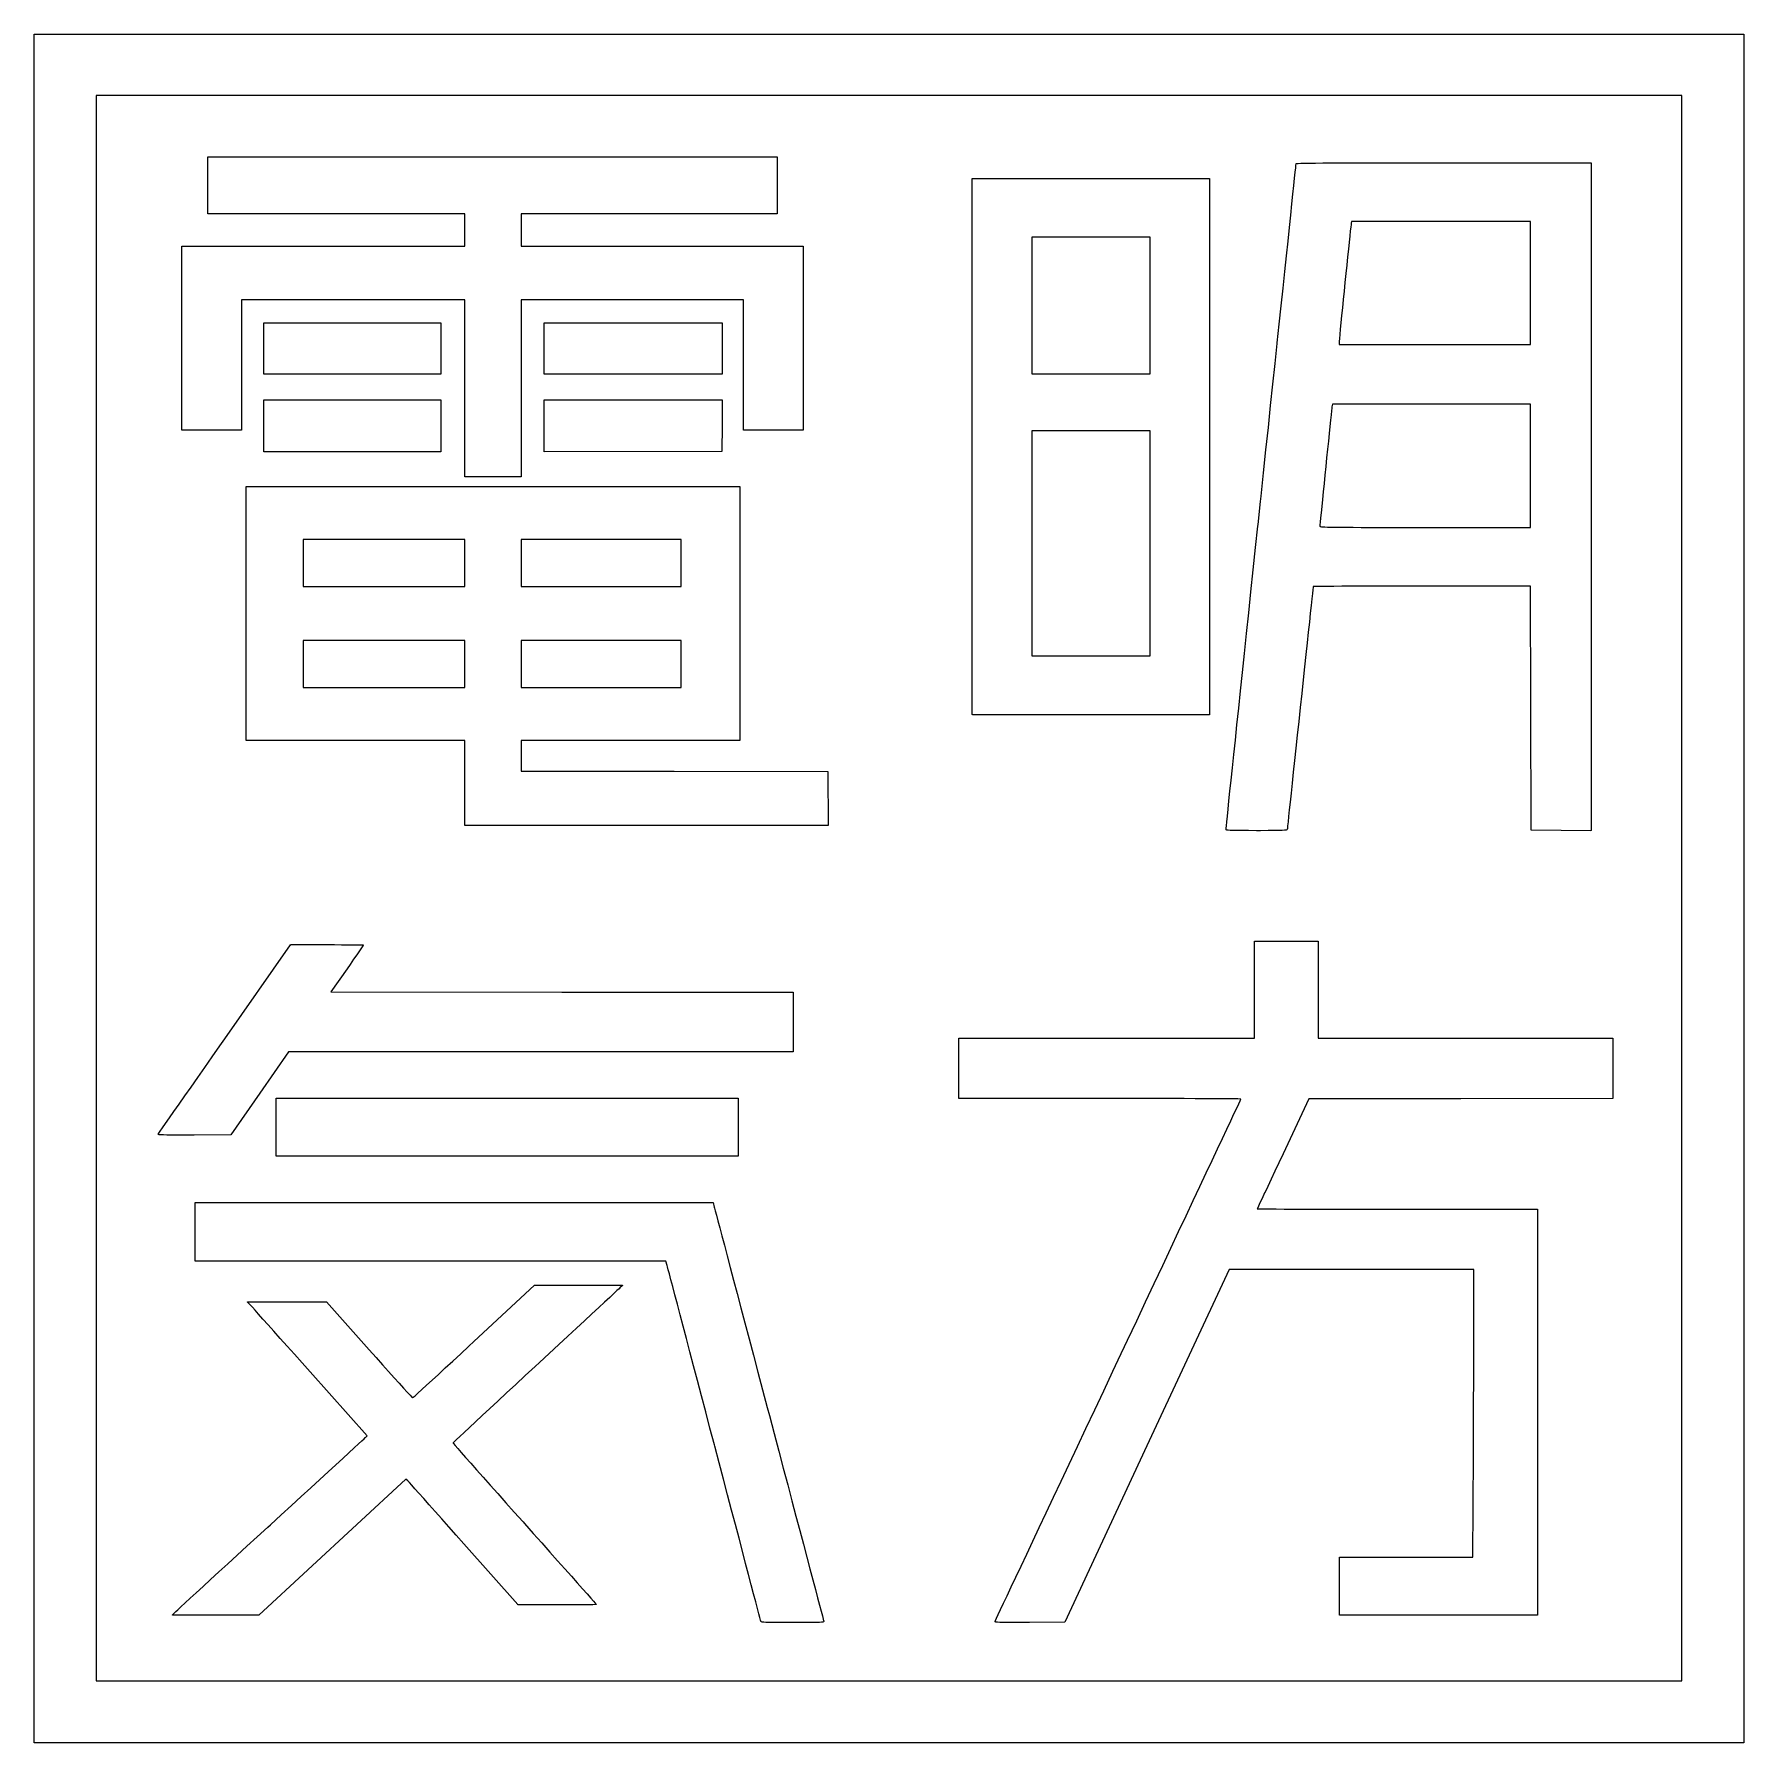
# Model space of a CAD drawing. Extents: x 5.75 to 7.75, y -5.31 to -3.31.
import ezdxf

# ---------------------------------------------------------------- set-up
doc = ezdxf.new("R2010")
doc.units = 0
doc.header["$MEASUREMENT"] = 0
doc.layers.add('BLACK', color=7, linetype='CONTINUOUS')

msp = doc.modelspace()

# ---------------------------------------------------------------- linework, layer by layer
at = {"layer": 'BLACK', "linetype": 'CONTINUOUS'}
for p, q in [((5.74981, -3.31246), (5.74982, -3.31244)), ((5.74981, -3.31248), (5.74981, -3.31246)), ((5.74981, -3.31246), (5.74981, -3.31246)), ((5.74981, -3.31246), (5.74981, -3.31246)), ((5.74981, -3.3125), (5.74981, -3.31248)), ((5.74981, -5.31153), (5.74981, -3.3125)), ((5.74982, -3.31243), (5.74984, -3.31241)), ((5.74982, -3.31244), (5.74982, -3.31243)), ((5.74982, -3.31243), (5.74982, -3.31243)), ((5.74982, -3.31243), (5.74982, -3.31243)), ((5.74984, -3.31239), (5.74986, -3.31238)), ((5.74984, -3.31241), (5.74984, -3.31239)), ((5.74984, -3.31239), (5.74984, -3.31239)), ((5.74984, -3.31239), (5.74984, -3.31239)), ((5.74986, -3.31238), (5.74987, -3.31236)), ((5.74987, -3.31236), (5.74988, -3.31235)), ((5.74987, -3.31236), (5.74987, -3.31236)), ((5.74987, -3.31236), (5.74987, -3.31236)), ((5.74988, -3.31235), (5.7499, -3.31234)), ((5.7499, -3.31234), (5.74991, -3.31233)), ((5.7499, -3.31234), (5.7499, -3.31234)), ((5.7499, -3.31234), (5.7499, -3.31234)), ((5.74991, -3.31233), (5.74993, -3.31232)), ((5.74993, -3.31232), (5.74993, -3.31232)), ((5.74993, -3.31232), (5.74993, -3.31232)), ((5.74993, -3.31232), (5.74995, -3.31232)), ((5.74995, -3.31232), (5.74997, -3.31231)), ((5.74997, -3.31231), (5.74997, -3.31231)), ((5.74997, -3.31231), (5.74997, -3.31231)), ((5.74997, -3.31231), (5.74999, -3.31231)), ((5.74999, -3.31231), (5.75001, -3.31231)), ((5.75001, -3.31231), (7.75001, -3.31231)), ((7.75001, -3.31231), (7.75003, -3.31231)), ((7.75003, -3.31231), (7.75005, -3.31231)), ((7.75005, -3.31231), (7.75005, -3.31231)), ((7.75005, -3.31231), (7.75005, -3.31231)), ((7.75005, -3.31231), (7.75007, -3.31232)), ((7.75007, -3.31232), (7.75008, -3.31232)), ((7.75008, -3.31232), (7.75008, -3.31232)), ((7.75008, -3.31232), (7.75008, -3.31232)), ((7.75008, -3.31232), (7.7501, -3.31233)), ((7.7501, -3.31233), (7.75012, -3.31234)), ((7.75012, -3.31234), (7.75012, -3.31234)), ((7.75012, -3.31234), (7.75012, -3.31234)), ((7.75012, -3.31234), (7.75013, -3.31235)), ((7.75013, -3.31235), (7.75015, -3.31236)), ((7.75015, -3.31236), (7.75015, -3.31237)), ((7.75015, -3.31237), (7.75015, -3.31237)), ((7.75015, -3.31237), (7.75016, -3.31238)), ((7.75016, -3.31238), (7.75017, -3.31239)), ((7.75017, -3.31239), (7.75017, -3.3124)), ((7.75017, -3.3124), (7.75017, -3.3124)), ((7.75017, -3.3124), (7.75018, -3.31241)), ((7.75018, -3.31241), (7.75019, -3.31243)), ((7.75019, -3.31243), (7.75019, -3.31243)), ((7.75019, -3.31243), (7.75019, -3.31243)), ((7.75019, -3.31243), (7.75019, -3.31245)), ((7.75019, -3.31245), (7.7502, -3.31247)), ((7.7502, -3.31247), (7.7502, -3.31247)), ((7.7502, -3.31247), (7.7502, -3.31247)), ((7.7502, -3.31247), (7.7502, -3.31248)), ((7.7502, -3.31248), (7.7502, -3.3125)), ((7.7502, -3.3125), (7.7502, -5.31153)), ((5.82247, -3.38399), (5.82247, -5.23906)), ((7.67754, -3.38399), (5.82247, -3.38399)), ((7.67754, -5.23906), (7.67754, -3.38399)), ((5.95293, -3.45606), (5.95294, -3.45604)), ((5.95293, -3.52246), (5.95293, -3.45606)), ((5.95294, -3.456), (5.95295, -3.45598)), ((5.95294, -3.45602), (5.95294, -3.456)), ((5.95294, -3.45604), (5.95294, -3.45602)), ((5.95294, -3.45602), (5.95294, -3.45602)), ((5.95294, -3.45602), (5.95294, -3.45602)), ((5.95295, -3.45598), (5.95296, -3.45596)), ((5.95295, -3.45598), (5.95295, -3.45598)), ((5.95295, -3.45598), (5.95295, -3.45598)), ((5.95296, -3.45596), (5.95297, -3.45595)), ((5.95297, -3.45595), (5.95298, -3.45593)), ((5.95297, -3.45595), (5.95297, -3.45595)), ((5.95297, -3.45595), (5.95297, -3.45595)), ((5.95298, -3.45593), (5.95299, -3.45592)), ((5.95299, -3.45592), (5.95301, -3.45591)), ((5.95299, -3.45592), (5.95299, -3.45592)), ((5.95299, -3.45592), (5.95299, -3.45592)), ((5.95301, -3.45591), (5.95302, -3.45589)), ((5.95302, -3.45589), (5.95302, -3.45589)), ((5.95302, -3.45589), (5.95302, -3.45589)), ((5.95302, -3.45589), (5.95304, -3.45589)), ((5.95304, -3.45589), (5.95306, -3.45588)), ((5.95306, -3.45588), (5.95307, -3.45587)), ((5.95306, -3.45588), (5.95306, -3.45588)), ((5.95306, -3.45588), (5.95306, -3.45588)), ((5.95307, -3.45587), (5.95309, -3.45587)), ((5.95309, -3.45587), (5.95309, -3.45586)), ((5.95309, -3.45586), (5.95311, -3.45586)), ((5.95309, -3.45587), (5.95309, -3.45587)), ((5.95311, -3.45586), (5.95313, -3.45586)), ((5.95313, -3.45586), (6.61915, -3.45586)), ((6.61915, -3.45586), (6.61917, -3.45586)), ((6.61917, -3.45586), (6.61919, -3.45587)), ((6.61919, -3.45587), (6.61919, -3.45587)), ((6.61919, -3.45587), (6.61919, -3.45587)), ((6.61919, -3.45587), (6.61921, -3.45587)), ((6.61921, -3.45587), (6.61922, -3.45588)), ((6.61922, -3.45588), (6.61922, -3.45588)), ((6.61922, -3.45588), (6.61922, -3.45588)), ((6.61922, -3.45588), (6.61924, -3.45589)), ((6.61924, -3.45589), (6.61926, -3.4559)), ((6.61926, -3.4559), (6.61926, -3.4559)), ((6.61926, -3.4559), (6.61926, -3.4559)), ((6.61926, -3.4559), (6.61927, -3.45591)), ((6.61927, -3.45591), (6.61929, -3.45592)), ((6.61929, -3.45592), (6.61929, -3.45592)), ((6.61929, -3.45592), (6.61929, -3.45592)), ((6.61929, -3.45592), (6.6193, -3.45593)), ((6.6193, -3.45593), (6.61931, -3.45595)), ((6.61931, -3.45595), (6.61931, -3.45595)), ((6.61931, -3.45595), (6.61931, -3.45595)), ((6.61931, -3.45595), (6.61932, -3.45597)), ((6.61932, -3.45597), (6.61933, -3.45598)), ((6.61933, -3.45598), (6.61933, -3.45598)), ((6.61933, -3.45598), (6.61933, -3.45598)), ((6.61933, -3.45598), (6.61933, -3.456)), ((6.61933, -3.456), (6.61934, -3.45602)), ((6.61934, -3.45602), (6.61934, -3.45602)), ((6.61934, -3.45602), (6.61934, -3.45602)), ((6.61934, -3.45602), (6.61934, -3.45604)), ((6.61934, -3.45604), (6.61934, -3.45606)), ((6.61934, -3.45606), (6.61934, -3.52247)), ((7.22463, -3.48074), (7.22535, -3.4739)), ((7.22535, -3.4739), (7.22588, -3.46879)), ((7.22535, -3.4739), (7.22535, -3.4739)), ((7.22535, -3.4739), (7.22535, -3.4739)), ((7.22588, -3.46879), (7.22622, -3.46547)), ((7.22588, -3.46879), (7.22588, -3.46879)), ((7.22622, -3.46547), (7.22637, -3.46402)), ((7.22622, -3.46547), (7.22622, -3.46547)), ((7.22637, -3.46395), (7.22638, -3.46394)), ((7.22637, -3.46396), (7.22637, -3.46395)), ((7.22637, -3.46395), (7.22637, -3.46395)), ((7.22637, -3.46402), (7.22637, -3.46396)), ((7.22637, -3.46396), (7.22637, -3.46396)), ((7.22638, -3.46391), (7.22639, -3.4639)), ((7.22638, -3.46392), (7.22638, -3.46391)), ((7.22638, -3.46394), (7.22638, -3.46392)), ((7.22638, -3.46392), (7.22638, -3.46392)), ((7.22639, -3.46389), (7.2264, -3.46388)), ((7.22639, -3.4639), (7.22639, -3.46389)), ((7.2264, -3.46388), (7.22641, -3.46387)), ((7.2264, -3.46388), (7.2264, -3.46388)), ((7.22641, -3.46386), (7.22642, -3.46385)), ((7.22641, -3.46387), (7.22641, -3.46386)), ((7.22642, -3.46385), (7.22643, -3.46384)), ((7.22642, -3.46385), (7.22642, -3.46385)), ((7.22643, -3.46384), (7.22644, -3.46383)), ((7.22644, -3.46383), (7.22645, -3.46382)), ((7.22645, -3.46382), (7.22646, -3.46381)), ((7.22645, -3.46382), (7.22645, -3.46382)), ((7.22646, -3.46381), (7.22647, -3.46381)), ((7.22647, -3.46381), (7.22648, -3.4638)), ((7.22648, -3.4638), (7.22648, -3.4638)), ((7.22648, -3.4638), (7.2265, -3.4638)), ((7.2265, -3.4638), (7.22651, -3.46379)), ((7.22651, -3.46379), (7.22651, -3.46379)), ((7.22651, -3.46379), (7.22652, -3.46379)), ((7.22652, -3.46379), (7.22711, -3.46364)), ((7.22711, -3.46364), (7.22711, -3.46364)), ((7.22711, -3.46364), (7.22712, -3.46364)), ((7.22712, -3.46364), (7.22714, -3.46364)), ((7.22714, -3.46364), (7.22893, -3.4635)), ((7.22893, -3.4635), (7.22893, -3.4635)), ((7.22893, -3.4635), (7.22893, -3.4635)), ((7.22893, -3.4635), (7.22894, -3.4635)), ((7.22894, -3.4635), (7.23198, -3.46338)), ((7.23198, -3.46338), (7.23634, -3.46327)), ((7.23198, -3.46338), (7.23198, -3.46338)), ((7.23198, -3.46338), (7.23198, -3.46338)), ((7.23634, -3.46327), (7.24205, -3.46317)), ((7.23634, -3.46327), (7.23634, -3.46327)), ((7.23634, -3.46327), (7.23634, -3.46327)), ((7.24205, -3.46317), (7.24917, -3.46308)), ((7.24205, -3.46317), (7.24205, -3.46317)), ((7.24205, -3.46317), (7.24205, -3.46317)), ((7.24917, -3.46308), (7.25776, -3.463)), ((7.24917, -3.46308), (7.24917, -3.46308)), ((7.25776, -3.463), (7.26785, -3.46293)), ((7.25776, -3.463), (7.25776, -3.463)), ((7.26785, -3.46293), (7.27951, -3.46287)), ((7.26785, -3.46293), (7.26785, -3.46293)), ((7.27951, -3.46287), (7.29279, -3.46282)), ((7.27951, -3.46287), (7.27951, -3.46287)), ((7.29279, -3.46282), (7.30773, -3.46278)), ((7.29279, -3.46282), (7.29279, -3.46282)), ((7.30773, -3.46278), (7.32439, -3.46275)), ((7.30773, -3.46278), (7.30773, -3.46278)), ((7.32439, -3.46275), (7.34281, -3.46272)), ((7.32439, -3.46275), (7.32439, -3.46275)), ((7.34281, -3.46272), (7.36306, -3.46271)), ((7.34281, -3.46272), (7.34281, -3.46272)), ((7.36306, -3.46271), (7.38518, -3.4627)), ((7.36306, -3.46271), (7.36306, -3.46271)), ((7.38518, -3.4627), (7.38518, -3.4627)), ((7.38518, -3.4627), (7.39893, -3.4627)), ((7.39893, -3.4627), (7.5713, -3.4627)), ((7.5713, -3.4627), (7.57132, -3.4627)), ((7.57132, -3.4627), (7.57133, -3.4627)), ((7.57133, -3.4627), (7.57133, -3.4627)), ((7.57133, -3.4627), (7.57134, -3.4627)), ((7.57134, -3.4627), (7.57136, -3.46271)), ((7.57136, -3.46271), (7.57137, -3.46271)), ((7.57137, -3.46271), (7.57137, -3.46271)), ((7.57137, -3.46271), (7.57137, -3.46271)), ((7.57137, -3.46271), (7.57139, -3.46272)), ((7.57139, -3.46272), (7.5714, -3.46273)), ((7.5714, -3.46273), (7.57141, -3.46273)), ((7.57141, -3.46273), (7.57141, -3.46273)), ((7.57141, -3.46273), (7.57142, -3.46274)), ((7.57142, -3.46274), (7.57143, -3.46276)), ((7.57143, -3.46276), (7.57143, -3.46276)), ((7.57143, -3.46276), (7.57144, -3.46276)), ((7.57144, -3.46276), (7.57145, -3.46277)), ((7.57145, -3.46277), (7.57146, -3.46279)), ((7.57146, -3.46279), (7.57146, -3.46279)), ((7.57146, -3.46279), (7.57146, -3.46279)), ((7.57146, -3.46279), (7.57147, -3.4628)), ((7.57147, -3.4628), (7.57148, -3.46282)), ((7.57148, -3.46282), (7.57148, -3.46282)), ((7.57148, -3.46282), (7.57148, -3.46282)), ((7.57148, -3.46282), (7.57148, -3.46283)), ((7.57148, -3.46283), (7.57149, -3.46286)), ((7.57149, -3.46286), (7.57149, -3.46286)), ((7.57149, -3.46286), (7.57149, -3.46286)), ((7.57149, -3.46286), (7.57149, -3.46287)), ((7.57149, -3.46287), (7.57149, -3.46289)), ((7.57149, -3.46289), (7.57149, -4.24417)), ((6.84747, -3.48141), (6.84748, -3.48139)), ((6.84747, -3.48143), (6.84747, -3.48141)), ((6.84747, -3.48141), (6.84747, -3.48141)), ((6.84747, -3.48141), (6.84747, -3.48141)), ((6.84747, -3.48145), (6.84747, -3.48143)), ((6.84747, -4.1084), (6.84747, -3.48145)), ((6.84748, -3.48137), (6.84749, -3.48135)), ((6.84748, -3.48139), (6.84748, -3.48137)), ((6.84748, -3.48137), (6.84748, -3.48137)), ((6.84748, -3.48137), (6.84748, -3.48137)), ((6.84749, -3.48135), (6.8475, -3.48134)), ((6.8475, -3.48134), (6.84751, -3.48132)), ((6.8475, -3.48134), (6.8475, -3.48134)), ((6.8475, -3.48134), (6.8475, -3.48134)), ((6.84751, -3.48132), (6.84752, -3.48131)), ((6.84752, -3.48131), (6.84754, -3.4813)), ((6.84752, -3.48131), (6.84752, -3.48131)), ((6.84752, -3.48131), (6.84752, -3.48131)), ((6.84754, -3.4813), (6.84755, -3.48128)), ((6.84755, -3.48128), (6.84755, -3.48128)), ((6.84755, -3.48128), (6.84755, -3.48128)), ((6.84755, -3.48128), (6.84757, -3.48128)), ((6.84757, -3.48128), (6.84759, -3.48127)), ((6.84759, -3.48127), (6.8476, -3.48126)), ((6.84759, -3.48127), (6.84759, -3.48127)), ((6.84759, -3.48127), (6.84759, -3.48127)), ((6.8476, -3.48126), (6.84762, -3.48126)), ((6.84762, -3.48126), (6.84764, -3.48125)), ((6.84762, -3.48126), (6.84762, -3.48126)), ((6.84762, -3.48126), (6.84762, -3.48126)), ((6.84764, -3.48125), (6.84766, -3.48125)), ((6.84766, -3.48125), (7.12501, -3.48125)), ((7.12501, -3.48125), (7.12503, -3.48125)), ((7.12503, -3.48125), (7.12505, -3.48126)), ((7.12505, -3.48126), (7.12505, -3.48126)), ((7.12505, -3.48126), (7.12505, -3.48126)), ((7.12505, -3.48126), (7.12507, -3.48126)), ((7.12507, -3.48126), (7.12508, -3.48127)), ((7.12508, -3.48127), (7.12508, -3.48127)), ((7.12508, -3.48127), (7.12508, -3.48127)), ((7.12508, -3.48127), (7.1251, -3.48128)), ((7.1251, -3.48128), (7.12512, -3.48129)), ((7.12512, -3.48129), (7.12512, -3.48129)), ((7.12512, -3.48129), (7.12512, -3.48129)), ((7.12512, -3.48129), (7.12513, -3.4813)), ((7.12513, -3.4813), (7.12515, -3.48131)), ((7.12515, -3.48131), (7.12515, -3.48131)), ((7.12515, -3.48131), (7.12515, -3.48131)), ((7.12515, -3.48131), (7.12516, -3.48132)), ((7.12516, -3.48132), (7.12517, -3.48134)), ((7.12517, -3.48134), (7.12517, -3.48134)), ((7.12517, -3.48134), (7.12517, -3.48134)), ((7.12517, -3.48134), (7.12518, -3.48136)), ((7.12518, -3.48136), (7.12519, -3.48137)), ((7.12519, -3.48137), (7.12519, -3.48137)), ((7.12519, -3.48137), (7.12519, -3.48138)), ((7.12519, -3.48138), (7.12519, -3.48139)), ((7.12519, -3.48139), (7.1252, -3.48141)), ((7.1252, -3.48141), (7.1252, -3.48141)), ((7.1252, -3.48141), (7.1252, -3.48141)), ((7.1252, -3.48141), (7.1252, -3.48143)), ((7.1252, -3.48143), (7.1252, -3.48145)), ((7.1252, -3.48145), (7.1252, -4.1084)), ((7.22145, -3.51102), (7.22268, -3.49937)), ((7.22268, -3.49937), (7.22374, -3.48926)), ((7.22268, -3.49937), (7.22268, -3.49937)), ((7.22374, -3.48926), (7.22463, -3.48075)), ((7.22374, -3.48926), (7.22374, -3.48926)), ((7.22463, -3.48075), (7.22463, -3.48074)), ((7.22007, -3.52414), (7.22145, -3.51102)), ((5.95294, -3.52248), (5.95293, -3.52246)), ((5.95294, -3.5225), (5.95294, -3.52248)), ((5.95294, -3.52252), (5.95294, -3.5225)), ((5.95294, -3.5225), (5.95294, -3.5225)), ((5.95294, -3.5225), (5.95294, -3.5225)), ((5.95295, -3.52254), (5.95294, -3.52252)), ((5.95296, -3.52256), (5.95295, -3.52254)), ((5.95295, -3.52254), (5.95295, -3.52254)), ((5.95295, -3.52254), (5.95295, -3.52254)), ((5.95297, -3.52257), (5.95296, -3.52256)), ((5.95298, -3.52259), (5.95297, -3.52257)), ((5.95297, -3.52257), (5.95297, -3.52257)), ((5.95297, -3.52257), (5.95297, -3.52257)), ((5.95299, -3.5226), (5.95298, -3.52259)), ((5.953, -3.52261), (5.95299, -3.5226)), ((5.95299, -3.5226), (5.95299, -3.5226)), ((5.95299, -3.5226), (5.95299, -3.5226)), ((5.95302, -3.52263), (5.953, -3.52261)), ((5.95303, -3.52264), (5.95302, -3.52263)), ((5.95302, -3.52263), (5.95302, -3.52263)), ((5.95302, -3.52263), (5.95302, -3.52263)), ((5.95305, -3.52265), (5.95303, -3.52264)), ((5.95307, -3.52265), (5.95305, -3.52265)), ((5.95305, -3.52265), (5.95305, -3.52265)), ((5.95305, -3.52265), (5.95305, -3.52265)), ((5.95309, -3.52266), (5.95307, -3.52265)), ((5.95311, -3.52266), (5.95309, -3.52266)), ((5.95309, -3.52266), (5.95309, -3.52266)), ((5.95309, -3.52266), (5.95309, -3.52266)), ((5.95313, -3.52266), (5.95311, -3.52266)), ((6.25372, -3.52266), (5.95313, -3.52266)), ((6.25372, -3.56035), (6.25372, -3.52266)), ((6.61915, -3.52266), (6.31954, -3.52266)), ((6.31954, -3.52266), (6.31954, -3.56035)), ((6.61917, -3.52266), (6.61915, -3.52266)), ((6.61918, -3.52266), (6.61917, -3.52266)), ((6.6192, -3.52265), (6.61918, -3.52266)), ((6.61918, -3.52266), (6.61918, -3.52266)), ((6.61918, -3.52266), (6.61918, -3.52266)), ((6.61922, -3.52265), (6.6192, -3.52265)), ((6.61924, -3.52264), (6.61922, -3.52265)), ((6.61922, -3.52265), (6.61922, -3.52265)), ((6.61922, -3.52265), (6.61922, -3.52265)), ((6.61925, -3.52263), (6.61924, -3.52264)), ((6.61926, -3.52263), (6.61925, -3.52263)), ((6.61925, -3.52263), (6.61925, -3.52263)), ((6.61927, -3.52262), (6.61926, -3.52263)), ((6.61928, -3.52261), (6.61927, -3.52262)), ((6.6193, -3.52259), (6.61928, -3.5226)), ((6.61928, -3.5226), (6.61928, -3.5226)), ((6.61928, -3.5226), (6.61928, -3.52261)), ((6.61931, -3.52258), (6.6193, -3.52259)), ((6.61932, -3.52256), (6.61931, -3.52257)), ((6.61931, -3.52257), (6.61931, -3.52258)), ((6.61931, -3.52258), (6.61931, -3.52258)), ((6.61933, -3.52254), (6.61932, -3.52256)), ((6.61934, -3.52251), (6.61933, -3.52253)), ((6.61933, -3.52253), (6.61933, -3.52254)), ((6.61933, -3.52254), (6.61933, -3.52254)), ((6.61933, -3.52254), (6.61933, -3.52254)), ((6.61934, -3.52247), (6.61934, -3.52249)), ((6.61934, -3.52249), (6.61934, -3.5225)), ((6.61934, -3.5225), (6.61934, -3.5225)), ((6.61934, -3.5225), (6.61934, -3.52251)), ((7.21687, -3.55453), (7.21854, -3.53867)), ((7.21854, -3.53867), (7.22007, -3.52414)), ((7.21854, -3.53867), (7.21854, -3.53867)), ((7.22007, -3.52414), (7.22007, -3.52414)), ((7.29025, -3.53794), (7.28974, -3.5426)), ((7.2906, -3.53483), (7.29025, -3.53794)), ((7.29025, -3.53794), (7.29025, -3.53794)), ((7.29078, -3.53348), (7.2906, -3.53483)), ((7.29122, -3.53145), (7.29078, -3.53348)), ((7.50079, -3.53145), (7.29122, -3.53145)), ((7.50079, -3.67559), (7.50079, -3.53145)), ((5.92266, -3.56051), (5.92267, -3.56049)), ((5.92266, -3.56053), (5.92266, -3.56051)), ((5.92266, -3.56051), (5.92266, -3.56051)), ((5.92266, -3.56051), (5.92266, -3.56051)), ((5.92266, -3.56055), (5.92266, -3.56053)), ((5.92266, -3.77539), (5.92266, -3.56055)), ((5.92267, -3.56049), (5.92268, -3.56047)), ((5.92268, -3.56047), (5.92269, -3.56045)), ((5.92268, -3.56047), (5.92268, -3.56047)), ((5.92268, -3.56047), (5.92268, -3.56047)), ((5.92269, -3.56044), (5.92271, -3.56042)), ((5.92269, -3.56045), (5.92269, -3.56044)), ((5.92269, -3.56044), (5.92269, -3.56044)), ((5.92269, -3.56044), (5.92269, -3.56044)), ((5.92271, -3.56042), (5.92272, -3.56041)), ((5.92272, -3.56041), (5.92273, -3.5604)), ((5.92272, -3.56041), (5.92272, -3.56041)), ((5.92272, -3.56041), (5.92272, -3.56041)), ((5.92273, -3.5604), (5.92275, -3.56039)), ((5.92275, -3.56039), (5.92277, -3.56038)), ((5.92275, -3.56039), (5.92275, -3.56039)), ((5.92275, -3.56039), (5.92275, -3.56039)), ((5.92277, -3.56038), (5.92278, -3.56037)), ((5.92278, -3.56037), (5.9228, -3.56036)), ((5.92278, -3.56037), (5.92278, -3.56037)), ((5.92278, -3.56037), (5.92278, -3.56037)), ((5.9228, -3.56036), (5.92282, -3.56036)), ((5.92282, -3.56036), (5.92282, -3.56036)), ((5.92282, -3.56036), (5.92282, -3.56036)), ((5.92282, -3.56036), (5.92284, -3.56036)), ((5.92284, -3.56036), (5.92286, -3.56035)), ((5.92286, -3.56035), (6.25372, -3.56035)), ((6.31954, -3.56035), (6.64942, -3.56035)), ((6.64942, -3.56035), (6.64944, -3.56036)), ((6.64944, -3.56036), (6.64946, -3.56036)), ((6.64946, -3.56036), (6.64946, -3.56036)), ((6.64946, -3.56036), (6.64946, -3.56036)), ((6.64946, -3.56036), (6.64948, -3.56036)), ((6.64948, -3.56036), (6.6495, -3.56037)), ((6.6495, -3.56037), (6.6495, -3.56037)), ((6.6495, -3.56037), (6.6495, -3.56037)), ((6.6495, -3.56037), (6.64952, -3.56038)), ((6.64952, -3.56038), (6.64953, -3.56039)), ((6.64953, -3.56039), (6.64953, -3.56039)), ((6.64953, -3.56039), (6.64953, -3.56039)), ((6.64953, -3.56039), (6.64955, -3.5604)), ((6.64955, -3.5604), (6.64956, -3.56041)), ((6.64956, -3.56041), (6.64956, -3.56041)), ((6.64956, -3.56041), (6.64956, -3.56041)), ((6.64956, -3.56041), (6.64957, -3.56043)), ((6.64957, -3.56043), (6.64958, -3.56044)), ((6.64958, -3.56044), (6.64958, -3.56044)), ((6.64958, -3.56044), (6.64958, -3.56044)), ((6.64958, -3.56044), (6.64959, -3.56046)), ((6.64959, -3.56046), (6.6496, -3.56048)), ((6.6496, -3.56048), (6.6496, -3.56048)), ((6.6496, -3.56048), (6.6496, -3.56048)), ((6.6496, -3.56048), (6.64961, -3.56049)), ((6.64961, -3.56049), (6.64961, -3.56051)), ((6.64961, -3.56051), (6.64961, -3.56051)), ((6.64961, -3.56051), (6.64961, -3.56051)), ((6.64961, -3.56051), (6.64961, -3.56053)), ((6.64961, -3.56053), (6.64962, -3.56055)), ((6.64962, -3.56055), (6.64962, -3.7754)), ((6.91719, -3.55001), (6.91719, -3.70977)), ((7.05547, -3.55001), (6.91719, -3.55001)), ((7.05547, -3.70977), (7.05547, -3.55001)), ((7.21507, -3.57167), (7.21687, -3.55453)), ((7.21687, -3.55453), (7.21687, -3.55453)), ((7.21687, -3.55453), (7.21687, -3.55453)), ((7.28834, -3.55583), (7.28749, -3.56401)), ((7.2891, -3.54863), (7.28834, -3.55583)), ((7.28834, -3.55583), (7.28834, -3.55583)), ((7.28974, -3.5426), (7.2891, -3.54863)), ((7.2891, -3.54863), (7.2891, -3.54863)), ((7.21313, -3.59002), (7.21507, -3.57168)), ((7.21507, -3.57168), (7.21507, -3.57167)), ((7.21507, -3.57167), (7.21507, -3.57167)), ((7.28656, -3.57298), (7.28558, -3.58255)), ((7.28749, -3.56401), (7.28656, -3.57298)), ((7.28749, -3.56401), (7.28749, -3.56401)), ((7.21108, -3.60952), (7.21313, -3.59003)), ((7.21313, -3.59003), (7.21313, -3.59002)), ((7.21313, -3.59002), (7.21313, -3.59002)), ((7.28456, -3.59251), (7.28353, -3.60269)), ((7.28558, -3.58255), (7.28456, -3.59251)), ((7.20891, -3.6301), (7.21108, -3.60952)), ((7.21108, -3.60952), (7.21108, -3.60952)), ((7.21108, -3.60952), (7.21108, -3.60952)), ((7.28249, -3.61288), (7.28148, -3.62289)), ((7.28353, -3.60269), (7.28249, -3.61288)), ((7.28353, -3.60269), (7.28353, -3.60269)), ((6.25372, -3.62325), (5.99239, -3.62325)), ((5.99239, -3.62325), (5.99239, -3.7754)), ((6.25372, -3.83008), (6.25372, -3.62325)), ((6.57989, -3.62325), (6.31954, -3.62325)), ((6.31954, -3.62325), (6.31954, -3.83008)), ((6.57989, -3.77539), (6.57989, -3.62325)), ((7.20663, -3.65169), (7.2089, -3.6301)), ((7.2089, -3.6301), (7.20891, -3.6301)), ((7.20891, -3.6301), (7.20891, -3.6301)), ((7.28051, -3.63254), (7.27961, -3.64162)), ((7.28148, -3.62289), (7.28051, -3.63254)), ((6.01836, -3.65039), (6.01837, -3.65037)), ((6.01836, -3.70996), (6.01836, -3.65039)), ((6.01837, -3.65033), (6.01838, -3.65032)), ((6.01837, -3.65035), (6.01837, -3.65033)), ((6.01837, -3.65037), (6.01837, -3.65035)), ((6.01837, -3.65035), (6.01837, -3.65035)), ((6.01837, -3.65035), (6.01837, -3.65035)), ((6.01838, -3.65032), (6.01839, -3.6503)), ((6.01838, -3.65032), (6.01838, -3.65032)), ((6.01838, -3.65032), (6.01838, -3.65032)), ((6.01839, -3.6503), (6.0184, -3.65028)), ((6.0184, -3.65028), (6.01841, -3.65027)), ((6.0184, -3.65028), (6.0184, -3.65028)), ((6.0184, -3.65028), (6.0184, -3.65028)), ((6.01841, -3.65027), (6.01842, -3.65025)), ((6.01842, -3.65025), (6.01844, -3.65024)), ((6.01842, -3.65025), (6.01842, -3.65025)), ((6.01842, -3.65025), (6.01842, -3.65025)), ((6.01844, -3.65024), (6.01845, -3.65023)), ((6.01845, -3.65023), (6.01847, -3.65022)), ((6.01845, -3.65023), (6.01845, -3.65023)), ((6.01845, -3.65023), (6.01845, -3.65023)), ((6.01847, -3.65022), (6.01849, -3.65021)), ((6.01849, -3.65021), (6.01849, -3.65021)), ((6.01849, -3.65021), (6.01849, -3.65021)), ((6.01849, -3.65021), (6.0185, -3.65021)), ((6.0185, -3.65021), (6.01852, -3.6502)), ((6.01852, -3.6502), (6.01852, -3.6502)), ((6.01852, -3.6502), (6.01852, -3.6502)), ((6.01852, -3.6502), (6.01854, -3.6502)), ((6.01854, -3.6502), (6.01856, -3.6502)), ((6.01856, -3.6502), (6.22559, -3.6502)), ((6.22559, -3.6502), (6.22561, -3.6502)), ((6.22561, -3.6502), (6.22563, -3.6502)), ((6.22563, -3.6502), (6.22563, -3.6502)), ((6.22563, -3.6502), (6.22563, -3.6502)), ((6.22563, -3.6502), (6.22565, -3.65021)), ((6.22565, -3.65021), (6.22567, -3.65021)), ((6.22567, -3.65021), (6.22567, -3.65021)), ((6.22567, -3.65021), (6.22567, -3.65021)), ((6.22567, -3.65021), (6.22569, -3.65022)), ((6.22569, -3.65022), (6.2257, -3.65023)), ((6.2257, -3.65023), (6.2257, -3.65023)), ((6.2257, -3.65023), (6.2257, -3.65023)), ((6.2257, -3.65023), (6.22572, -3.65024)), ((6.22572, -3.65024), (6.22573, -3.65026)), ((6.22573, -3.65026), (6.22573, -3.65026)), ((6.22573, -3.65026), (6.22573, -3.65026)), ((6.22573, -3.65026), (6.22574, -3.65027)), ((6.22574, -3.65027), (6.22576, -3.65029)), ((6.22576, -3.65029), (6.22576, -3.65029)), ((6.22576, -3.65029), (6.22576, -3.65029)), ((6.22576, -3.65029), (6.22576, -3.6503)), ((6.22576, -3.6503), (6.22577, -3.65032)), ((6.22577, -3.65032), (6.22577, -3.65032)), ((6.22577, -3.65032), (6.22577, -3.65032)), ((6.22577, -3.65032), (6.22578, -3.65034)), ((6.22578, -3.65034), (6.22578, -3.65036)), ((6.22578, -3.65036), (6.22578, -3.65036)), ((6.22578, -3.65036), (6.22578, -3.65036)), ((6.22578, -3.65036), (6.22579, -3.65037)), ((6.22579, -3.65037), (6.22579, -3.65039)), ((6.22579, -3.65039), (6.22579, -3.70997)), ((6.34649, -3.65035), (6.3465, -3.65033)), ((6.34649, -3.65037), (6.34649, -3.65035)), ((6.34649, -3.65035), (6.34649, -3.65035)), ((6.34649, -3.65035), (6.34649, -3.65035)), ((6.34649, -3.65039), (6.34649, -3.65037)), ((6.34649, -3.70996), (6.34649, -3.65039)), ((6.3465, -3.65032), (6.34651, -3.6503)), ((6.3465, -3.65033), (6.3465, -3.65032)), ((6.3465, -3.65032), (6.3465, -3.65032)), ((6.3465, -3.65032), (6.3465, -3.65032)), ((6.34651, -3.6503), (6.34652, -3.65028)), ((6.34652, -3.65028), (6.34654, -3.65027)), ((6.34652, -3.65028), (6.34652, -3.65028)), ((6.34652, -3.65028), (6.34652, -3.65028)), ((6.34654, -3.65027), (6.34655, -3.65025)), ((6.34655, -3.65025), (6.34656, -3.65024)), ((6.34655, -3.65025), (6.34655, -3.65025)), ((6.34655, -3.65025), (6.34655, -3.65025)), ((6.34656, -3.65024), (6.34658, -3.65023)), ((6.34658, -3.65023), (6.34659, -3.65022)), ((6.34658, -3.65023), (6.34658, -3.65023)), ((6.34658, -3.65023), (6.34658, -3.65023)), ((6.34659, -3.65022), (6.34661, -3.65021)), ((6.34661, -3.65021), (6.34661, -3.65021)), ((6.34661, -3.65021), (6.34661, -3.65021)), ((6.34661, -3.65021), (6.34663, -3.65021)), ((6.34663, -3.65021), (6.34665, -3.6502)), ((6.34665, -3.6502), (6.34665, -3.6502)), ((6.34665, -3.6502), (6.34665, -3.6502)), ((6.34665, -3.6502), (6.34667, -3.6502)), ((6.34667, -3.6502), (6.34669, -3.6502)), ((6.34669, -3.6502), (6.5547, -3.6502)), ((6.5547, -3.6502), (6.55472, -3.6502)), ((6.55472, -3.6502), (6.55473, -3.6502)), ((6.55473, -3.6502), (6.55473, -3.6502)), ((6.55473, -3.6502), (6.55473, -3.6502)), ((6.55473, -3.6502), (6.55475, -3.65021)), ((6.55475, -3.65021), (6.55477, -3.65021)), ((6.55477, -3.65021), (6.55477, -3.65021)), ((6.55477, -3.65021), (6.55477, -3.65021)), ((6.55477, -3.65021), (6.55479, -3.65022)), ((6.55479, -3.65022), (6.5548, -3.65023)), ((6.5548, -3.65023), (6.5548, -3.65023)), ((6.5548, -3.65023), (6.5548, -3.65023)), ((6.5548, -3.65023), (6.55482, -3.65024)), ((6.55482, -3.65024), (6.55483, -3.65026)), ((6.55483, -3.65026), (6.55483, -3.65026)), ((6.55483, -3.65026), (6.55483, -3.65026)), ((6.55483, -3.65026), (6.55484, -3.65027)), ((6.55484, -3.65027), (6.55486, -3.65029)), ((6.55486, -3.65029), (6.55486, -3.65029)), ((6.55486, -3.65029), (6.55486, -3.65029)), ((6.55486, -3.65029), (6.55487, -3.6503)), ((6.55487, -3.6503), (6.55488, -3.65032)), ((6.55488, -3.65032), (6.55488, -3.65032)), ((6.55488, -3.65032), (6.55488, -3.65032)), ((6.55488, -3.65032), (6.55488, -3.65034)), ((6.55488, -3.65034), (6.55489, -3.65036)), ((6.55489, -3.65036), (6.55489, -3.65036)), ((6.55489, -3.65036), (6.55489, -3.65036)), ((6.55489, -3.65036), (6.55489, -3.65037)), ((6.55489, -3.65037), (6.55489, -3.65039)), ((6.55489, -3.65039), (6.55489, -3.70997)), ((7.20432, -3.67356), (7.20663, -3.65169)), ((7.20663, -3.65169), (7.20663, -3.65169)), ((7.20663, -3.65169), (7.20663, -3.65169)), ((7.27806, -3.65733), (7.27746, -3.66357)), ((7.27878, -3.64995), (7.27806, -3.65733)), ((7.27806, -3.65733), (7.27806, -3.65733)), ((7.27961, -3.64162), (7.27878, -3.64995)), ((7.27961, -3.64162), (7.27961, -3.64162)), ((7.20178, -3.69765), (7.20425, -3.67423)), ((7.20425, -3.67423), (7.20432, -3.67357)), ((7.20425, -3.67423), (7.20425, -3.67423)), ((7.20425, -3.67423), (7.20425, -3.67423)), ((7.20432, -3.67357), (7.20432, -3.67356)), ((7.20432, -3.67356), (7.20432, -3.67356)), ((7.27669, -3.67185), (7.27656, -3.67351)), ((7.27656, -3.67351), (7.27656, -3.67359)), ((7.27656, -3.67359), (7.27657, -3.67559)), ((7.27657, -3.67559), (7.50079, -3.67559)), ((7.27699, -3.66847), (7.27669, -3.67185)), ((7.27746, -3.66357), (7.27699, -3.66847)), ((7.19922, -3.72189), (7.20178, -3.69765)), ((7.20178, -3.69765), (7.20178, -3.69765)), ((7.20178, -3.69765), (7.20178, -3.69765)), ((6.01837, -3.70998), (6.01836, -3.70996)), ((6.01837, -3.71), (6.01837, -3.70998)), ((6.01837, -3.71002), (6.01837, -3.71)), ((6.01837, -3.71), (6.01837, -3.71)), ((6.01837, -3.71), (6.01837, -3.71)), ((6.01838, -3.71004), (6.01837, -3.71002)), ((6.01839, -3.71006), (6.01838, -3.71004)), ((6.01838, -3.71004), (6.01838, -3.71004)), ((6.01838, -3.71004), (6.01838, -3.71004)), ((6.0184, -3.71007), (6.01839, -3.71006)), ((6.01841, -3.71009), (6.0184, -3.71007)), ((6.0184, -3.71007), (6.0184, -3.71007)), ((6.0184, -3.71007), (6.0184, -3.71007)), ((6.01842, -3.7101), (6.01841, -3.71009)), ((6.01843, -3.71011), (6.01842, -3.7101)), ((6.01842, -3.7101), (6.01842, -3.7101)), ((6.01842, -3.7101), (6.01842, -3.7101)), ((6.01845, -3.71013), (6.01843, -3.71011)), ((6.01846, -3.71014), (6.01845, -3.71013)), ((6.01845, -3.71013), (6.01845, -3.71013)), ((6.01845, -3.71013), (6.01845, -3.71013)), ((6.01848, -3.71015), (6.01846, -3.71014)), ((6.0185, -3.71015), (6.01848, -3.71015)), ((6.01848, -3.71015), (6.01848, -3.71015)), ((6.01848, -3.71015), (6.01848, -3.71015)), ((6.01852, -3.71016), (6.0185, -3.71015)), ((6.01854, -3.71016), (6.01852, -3.71016)), ((6.01852, -3.71016), (6.01852, -3.71016)), ((6.01852, -3.71016), (6.01852, -3.71016)), ((6.01856, -3.71016), (6.01854, -3.71016)), ((6.22559, -3.71016), (6.01856, -3.71016)), ((6.22561, -3.71016), (6.22559, -3.71016)), ((6.22563, -3.71016), (6.22561, -3.71016)), ((6.22565, -3.71015), (6.22563, -3.71016)), ((6.22563, -3.71016), (6.22563, -3.71016)), ((6.22563, -3.71016), (6.22563, -3.71016)), ((6.22567, -3.71015), (6.22565, -3.71015)), ((6.22568, -3.71014), (6.22567, -3.71015)), ((6.22567, -3.71015), (6.22567, -3.71015)), ((6.22567, -3.71015), (6.22567, -3.71015)), ((6.2257, -3.71013), (6.22568, -3.71014)), ((6.22572, -3.71012), (6.2257, -3.71013)), ((6.2257, -3.71013), (6.2257, -3.71013)), ((6.2257, -3.71013), (6.2257, -3.71013)), ((6.22573, -3.71011), (6.22572, -3.71012)), ((6.22574, -3.71009), (6.22573, -3.7101)), ((6.22573, -3.7101), (6.22573, -3.7101)), ((6.22573, -3.7101), (6.22573, -3.71011)), ((6.22575, -3.71008), (6.22574, -3.71009)), ((6.22576, -3.71006), (6.22575, -3.71007)), ((6.22575, -3.71007), (6.22575, -3.71008)), ((6.22575, -3.71008), (6.22575, -3.71008)), ((6.22577, -3.71004), (6.22576, -3.71006)), ((6.22578, -3.71003), (6.22577, -3.71004)), ((6.22577, -3.71004), (6.22577, -3.71004)), ((6.22577, -3.71004), (6.22577, -3.71004)), ((6.22579, -3.70999), (6.22578, -3.71)), ((6.22578, -3.71), (6.22578, -3.71)), ((6.22578, -3.71), (6.22578, -3.71001)), ((6.22578, -3.71001), (6.22578, -3.71003)), ((6.22579, -3.70997), (6.22579, -3.70999)), ((6.34649, -3.70998), (6.34649, -3.70996)), ((6.34649, -3.71), (6.34649, -3.70998)), ((6.3465, -3.71002), (6.34649, -3.71)), ((6.34649, -3.71), (6.34649, -3.71)), ((6.34649, -3.71), (6.34649, -3.71)), ((6.3465, -3.71004), (6.3465, -3.71002)), ((6.34651, -3.71006), (6.3465, -3.71004)), ((6.3465, -3.71004), (6.3465, -3.71004)), ((6.3465, -3.71004), (6.3465, -3.71004)), ((6.34652, -3.71007), (6.34651, -3.71006)), ((6.34653, -3.71009), (6.34652, -3.71007)), ((6.34652, -3.71007), (6.34652, -3.71007)), ((6.34652, -3.71007), (6.34652, -3.71007)), ((6.34654, -3.7101), (6.34653, -3.71009)), ((6.34655, -3.7101), (6.34654, -3.7101)), ((6.34656, -3.71011), (6.34655, -3.7101)), ((6.34655, -3.7101), (6.34655, -3.7101)), ((6.34657, -3.71013), (6.34656, -3.71011)), ((6.34658, -3.71013), (6.34657, -3.71013)), ((6.34657, -3.71013), (6.34657, -3.71013)), ((6.34659, -3.71014), (6.34658, -3.71013)), ((6.34661, -3.71015), (6.34659, -3.71014)), ((6.34662, -3.71015), (6.34661, -3.71015)), ((6.34661, -3.71015), (6.34661, -3.71015)), ((6.34661, -3.71015), (6.34661, -3.71015)), ((6.34664, -3.71016), (6.34662, -3.71015)), ((6.34665, -3.71016), (6.34664, -3.71016)), ((6.34666, -3.71016), (6.34665, -3.71016)), ((6.34665, -3.71016), (6.34665, -3.71016)), ((6.34668, -3.71016), (6.34666, -3.71016)), ((6.55469, -3.71016), (6.34668, -3.71016)), ((6.55471, -3.71016), (6.55469, -3.71016)), ((6.55473, -3.71016), (6.55471, -3.71016)), ((6.55475, -3.71015), (6.55473, -3.71016)), ((6.55473, -3.71016), (6.55473, -3.71016)), ((6.55473, -3.71016), (6.55473, -3.71016)), ((6.55477, -3.71015), (6.55475, -3.71015)), ((6.55478, -3.71014), (6.55477, -3.71015)), ((6.55477, -3.71015), (6.55477, -3.71015)), ((6.55477, -3.71015), (6.55477, -3.71015)), ((6.5548, -3.71013), (6.55478, -3.71014)), ((6.55482, -3.71012), (6.5548, -3.71013)), ((6.5548, -3.71013), (6.5548, -3.71013)), ((6.5548, -3.71013), (6.5548, -3.71013)), ((6.55483, -3.71011), (6.55482, -3.71012)), ((6.55484, -3.71009), (6.55483, -3.7101)), ((6.55483, -3.7101), (6.55483, -3.7101)), ((6.55483, -3.7101), (6.55483, -3.71011)), ((6.55486, -3.71008), (6.55484, -3.71009)), ((6.55487, -3.71004), (6.55486, -3.71006)), ((6.55486, -3.71006), (6.55486, -3.71007)), ((6.55486, -3.71007), (6.55486, -3.71008)), ((6.55486, -3.71008), (6.55486, -3.71008)), ((6.55488, -3.71003), (6.55487, -3.71004)), ((6.55487, -3.71004), (6.55487, -3.71004)), ((6.55487, -3.71004), (6.55487, -3.71004)), ((6.55489, -3.71001), (6.55488, -3.71003)), ((6.55489, -3.70997), (6.55489, -3.70999)), ((6.55489, -3.70999), (6.55489, -3.71)), ((6.55489, -3.71), (6.55489, -3.71)), ((6.55489, -3.71), (6.55489, -3.71001)), ((6.91719, -3.70977), (7.05547, -3.70977)), ((6.01836, -3.74024), (6.01837, -3.74022)), ((6.01836, -3.80078), (6.01836, -3.74024)), ((6.01837, -3.74018), (6.01838, -3.74016)), ((6.01837, -3.7402), (6.01837, -3.74018)), ((6.01837, -3.74022), (6.01837, -3.7402)), ((6.01837, -3.7402), (6.01837, -3.7402)), ((6.01837, -3.7402), (6.01837, -3.7402)), ((6.01838, -3.74016), (6.01839, -3.74014)), ((6.01838, -3.74016), (6.01838, -3.74016)), ((6.01838, -3.74016), (6.01838, -3.74016)), ((6.01839, -3.74014), (6.0184, -3.74013)), ((6.0184, -3.74013), (6.01841, -3.74011)), ((6.0184, -3.74013), (6.0184, -3.74013)), ((6.0184, -3.74013), (6.0184, -3.74013)), ((6.01841, -3.74011), (6.01842, -3.7401)), ((6.01842, -3.7401), (6.01844, -3.74009)), ((6.01842, -3.7401), (6.01842, -3.7401)), ((6.01842, -3.7401), (6.01842, -3.7401)), ((6.01844, -3.74009), (6.01845, -3.74007)), ((6.01845, -3.74007), (6.01847, -3.74006)), ((6.01845, -3.74007), (6.01845, -3.74007)), ((6.01845, -3.74007), (6.01845, -3.74007)), ((6.01847, -3.74006), (6.01849, -3.74006)), ((6.01849, -3.74006), (6.0185, -3.74005)), ((6.01849, -3.74006), (6.01849, -3.74006)), ((6.01849, -3.74006), (6.01849, -3.74006)), ((6.0185, -3.74005), (6.01852, -3.74004)), ((6.01852, -3.74004), (6.01852, -3.74004)), ((6.01852, -3.74004), (6.01852, -3.74004)), ((6.01852, -3.74004), (6.01854, -3.74004)), ((6.01854, -3.74004), (6.01856, -3.74004)), ((6.01856, -3.74004), (6.22559, -3.74004)), ((6.22559, -3.74004), (6.22561, -3.74004)), ((6.22561, -3.74004), (6.22563, -3.74005)), ((6.22563, -3.74005), (6.22563, -3.74005)), ((6.22563, -3.74005), (6.22563, -3.74005)), ((6.22563, -3.74005), (6.22565, -3.74005)), ((6.22565, -3.74005), (6.22567, -3.74006)), ((6.22567, -3.74006), (6.22567, -3.74006)), ((6.22567, -3.74006), (6.22567, -3.74006)), ((6.22567, -3.74006), (6.22569, -3.74007)), ((6.22569, -3.74007), (6.2257, -3.74007)), ((6.2257, -3.74007), (6.2257, -3.74008)), ((6.2257, -3.74008), (6.2257, -3.74008)), ((6.2257, -3.74008), (6.22572, -3.74009)), ((6.22572, -3.74009), (6.22573, -3.7401)), ((6.22573, -3.7401), (6.22573, -3.7401)), ((6.22573, -3.7401), (6.22573, -3.7401)), ((6.22573, -3.7401), (6.22574, -3.74011)), ((6.22574, -3.74011), (6.22576, -3.74013)), ((6.22576, -3.74013), (6.22576, -3.74013)), ((6.22576, -3.74013), (6.22576, -3.74013)), ((6.22576, -3.74013), (6.22576, -3.74015)), ((6.22576, -3.74015), (6.22577, -3.74016)), ((6.22577, -3.74016), (6.22577, -3.74016)), ((6.22577, -3.74016), (6.22577, -3.74016)), ((6.22577, -3.74016), (6.22578, -3.74018)), ((6.22578, -3.74018), (6.22578, -3.7402)), ((6.22578, -3.7402), (6.22578, -3.7402)), ((6.22578, -3.7402), (6.22578, -3.7402)), ((6.22578, -3.7402), (6.22579, -3.74022)), ((6.22579, -3.74022), (6.22579, -3.74024)), ((6.22579, -3.74024), (6.22579, -3.80079)), ((6.34649, -3.7402), (6.3465, -3.74018)), ((6.34649, -3.74022), (6.34649, -3.7402)), ((6.34649, -3.7402), (6.34649, -3.7402)), ((6.34649, -3.7402), (6.34649, -3.7402)), ((6.34649, -3.74024), (6.34649, -3.74022)), ((6.34649, -3.80079), (6.34649, -3.74024)), ((6.3465, -3.74016), (6.34651, -3.74014)), ((6.3465, -3.74018), (6.3465, -3.74016)), ((6.3465, -3.74016), (6.3465, -3.74016)), ((6.3465, -3.74016), (6.3465, -3.74016)), ((6.34651, -3.74014), (6.34652, -3.74013)), ((6.34652, -3.74013), (6.34654, -3.74011)), ((6.34652, -3.74013), (6.34652, -3.74013)), ((6.34652, -3.74013), (6.34652, -3.74013)), ((6.34654, -3.74011), (6.34655, -3.7401)), ((6.34655, -3.7401), (6.34656, -3.74009)), ((6.34655, -3.7401), (6.34655, -3.7401)), ((6.34655, -3.7401), (6.34655, -3.7401)), ((6.34656, -3.74009), (6.34658, -3.74007)), ((6.34658, -3.74007), (6.34659, -3.74006)), ((6.34658, -3.74007), (6.34658, -3.74007)), ((6.34658, -3.74007), (6.34658, -3.74007)), ((6.34659, -3.74006), (6.34661, -3.74006)), ((6.34661, -3.74006), (6.34663, -3.74005)), ((6.34661, -3.74006), (6.34661, -3.74006)), ((6.34661, -3.74006), (6.34661, -3.74006)), ((6.34663, -3.74005), (6.34665, -3.74004)), ((6.34665, -3.74004), (6.34665, -3.74004)), ((6.34665, -3.74004), (6.34665, -3.74004)), ((6.34665, -3.74004), (6.34667, -3.74004)), ((6.34667, -3.74004), (6.34669, -3.74004)), ((6.34669, -3.74004), (6.55472, -3.74004)), ((6.55492, -3.74024), (6.55466, -3.77027)), ((6.55472, -3.74004), (6.55476, -3.74005)), ((6.55476, -3.74005), (6.55476, -3.74005)), ((6.55476, -3.74005), (6.55476, -3.74005)), ((6.55476, -3.74005), (6.55477, -3.74005)), ((6.55477, -3.74005), (6.5548, -3.74006)), ((6.5548, -3.74006), (6.5548, -3.74006)), ((6.5548, -3.74006), (6.55481, -3.74006)), ((6.55481, -3.74006), (6.55483, -3.74008)), ((6.55483, -3.74008), (6.55483, -3.74008)), ((6.55483, -3.74008), (6.55483, -3.74008)), ((6.55483, -3.74008), (6.55485, -3.74009)), ((6.55485, -3.74009), (6.55486, -3.7401)), ((6.55486, -3.7401), (6.55486, -3.7401)), ((6.55486, -3.7401), (6.55486, -3.7401)), ((6.55486, -3.7401), (6.55488, -3.74012)), ((6.55488, -3.74012), (6.55489, -3.74013)), ((6.55489, -3.74013), (6.55489, -3.74013)), ((6.55489, -3.74013), (6.55489, -3.74013)), ((6.55489, -3.74013), (6.5549, -3.74015)), ((6.5549, -3.74015), (6.5549, -3.74016)), ((6.5549, -3.74016), (6.5549, -3.74016)), ((6.5549, -3.74016), (6.5549, -3.74016)), ((6.5549, -3.74016), (6.55491, -3.7402)), ((6.55491, -3.7402), (6.55492, -3.74023)), ((6.55492, -3.74023), (6.55492, -3.74024)), ((6.55492, -3.74024), (6.55492, -3.74024)), ((7.19658, -3.74688), (7.19922, -3.72189)), ((7.19922, -3.72189), (7.19922, -3.72189)), ((7.19922, -3.72189), (7.19922, -3.72189)), ((7.19387, -3.77256), (7.19658, -3.74688)), ((7.19658, -3.74688), (7.19658, -3.74688)), ((7.19658, -3.74688), (7.19658, -3.74688)), ((7.26727, -3.75783), (7.26663, -3.76394)), ((7.26778, -3.75306), (7.26727, -3.75783)), ((7.26814, -3.74983), (7.26778, -3.75306)), ((7.26833, -3.74832), (7.26814, -3.74983)), ((7.26882, -3.74532), (7.26833, -3.74832)), ((7.50079, -3.74532), (7.26882, -3.74532)), ((7.50079, -3.88946), (7.50079, -3.74532)), ((5.92266, -3.77541), (5.92266, -3.77539)), ((5.92266, -3.77543), (5.92266, -3.77541)), ((5.92267, -3.77545), (5.92266, -3.77543)), ((5.92266, -3.77543), (5.92266, -3.77543)), ((5.92266, -3.77543), (5.92266, -3.77543)), ((5.92267, -3.77547), (5.92267, -3.77545)), ((5.92268, -3.77547), (5.92267, -3.77547)), ((5.92267, -3.77547), (5.92267, -3.77547)), ((5.92268, -3.77549), (5.92268, -3.77547)), ((5.92269, -3.7755), (5.92268, -3.77549)), ((5.92271, -3.77552), (5.92269, -3.7755)), ((5.92269, -3.7755), (5.92269, -3.7755)), ((5.92269, -3.7755), (5.92269, -3.7755)), ((5.92272, -3.77553), (5.92271, -3.77552)), ((5.92273, -3.77554), (5.92272, -3.77553)), ((5.92272, -3.77553), (5.92272, -3.77553)), ((5.92272, -3.77553), (5.92272, -3.77553)), ((5.92275, -3.77556), (5.92273, -3.77554)), ((5.92276, -3.77556), (5.92275, -3.77556)), ((5.92275, -3.77556), (5.92275, -3.77556)), ((5.92275, -3.77556), (5.92275, -3.77556)), ((5.92278, -3.77558), (5.92276, -3.77556)), ((5.9228, -3.77558), (5.92278, -3.77558)), ((5.92278, -3.77558), (5.92278, -3.77558)), ((5.92278, -3.77558), (5.92278, -3.77558)), ((5.92282, -3.77559), (5.9228, -3.77558)), ((5.92283, -3.77559), (5.92282, -3.77559)), ((5.92282, -3.77559), (5.92282, -3.77559)), ((5.92282, -3.77559), (5.92282, -3.77559)), ((5.92285, -3.77559), (5.92283, -3.77559)), ((5.99219, -3.77559), (5.92285, -3.77559)), ((5.99221, -3.77559), (5.99219, -3.77559)), ((5.99223, -3.77559), (5.99221, -3.77559)), ((5.99225, -3.77558), (5.99223, -3.77559)), ((5.99223, -3.77559), (5.99223, -3.77559)), ((5.99223, -3.77559), (5.99223, -3.77559)), ((5.99227, -3.77558), (5.99225, -3.77558)), ((5.99228, -3.77557), (5.99227, -3.77558)), ((5.99227, -3.77558), (5.99227, -3.77558)), ((5.99227, -3.77558), (5.99227, -3.77558)), ((5.9923, -3.77556), (5.99228, -3.77557)), ((5.99232, -3.77555), (5.9923, -3.77556)), ((5.9923, -3.77556), (5.9923, -3.77556)), ((5.9923, -3.77556), (5.9923, -3.77556)), ((5.99233, -3.77553), (5.99232, -3.77555)), ((5.99234, -3.77552), (5.99233, -3.77553)), ((5.99233, -3.77553), (5.99233, -3.77553)), ((5.99233, -3.77553), (5.99233, -3.77553)), ((5.99236, -3.77551), (5.99234, -3.77552)), ((5.99237, -3.77547), (5.99236, -3.77549)), ((5.99236, -3.77549), (5.99236, -3.7755)), ((5.99236, -3.7755), (5.99236, -3.7755)), ((5.99236, -3.7755), (5.99236, -3.77551)), ((5.99238, -3.77546), (5.99237, -3.77547)), ((5.99237, -3.77547), (5.99237, -3.77547)), ((5.99237, -3.77547), (5.99237, -3.77547)), ((5.99239, -3.77544), (5.99238, -3.77546)), ((5.99239, -3.7754), (5.99239, -3.77542)), ((5.99239, -3.77542), (5.99239, -3.77543)), ((5.99239, -3.77543), (5.99239, -3.77543)), ((5.99239, -3.77543), (5.99239, -3.77544)), ((6.55466, -3.77027), (6.5544, -3.8003)), ((6.57989, -3.77541), (6.57989, -3.77539)), ((6.57989, -3.77543), (6.57989, -3.77541)), ((6.5799, -3.77545), (6.57989, -3.77543)), ((6.57989, -3.77543), (6.57989, -3.77543)), ((6.57989, -3.77543), (6.57989, -3.77543)), ((6.5799, -3.77547), (6.5799, -3.77545)), ((6.57991, -3.77549), (6.5799, -3.77547)), ((6.5799, -3.77547), (6.5799, -3.77547)), ((6.5799, -3.77547), (6.5799, -3.77547)), ((6.57992, -3.7755), (6.57991, -3.77549)), ((6.57993, -3.77552), (6.57992, -3.7755)), ((6.57992, -3.7755), (6.57992, -3.7755)), ((6.57992, -3.7755), (6.57992, -3.7755)), ((6.57994, -3.77553), (6.57993, -3.77552)), ((6.57996, -3.77554), (6.57994, -3.77553)), ((6.57994, -3.77553), (6.57994, -3.77553)), ((6.57994, -3.77553), (6.57994, -3.77553)), ((6.57997, -3.77556), (6.57996, -3.77554)), ((6.57999, -3.77556), (6.57997, -3.77556)), ((6.57997, -3.77556), (6.57997, -3.77556)), ((6.57997, -3.77556), (6.57997, -3.77556)), ((6.58001, -3.77558), (6.57999, -3.77556)), ((6.58002, -3.77558), (6.58001, -3.77558)), ((6.58001, -3.77558), (6.58001, -3.77558)), ((6.58001, -3.77558), (6.58001, -3.77558)), ((6.58004, -3.77559), (6.58002, -3.77558)), ((6.58006, -3.77559), (6.58004, -3.77559)), ((6.58004, -3.77559), (6.58004, -3.77559)), ((6.58004, -3.77559), (6.58004, -3.77559)), ((6.58008, -3.77559), (6.58006, -3.77559)), ((6.64942, -3.77559), (6.58008, -3.77559)), ((6.64944, -3.77559), (6.64942, -3.77559)), ((6.64946, -3.77559), (6.64944, -3.77559)), ((6.64948, -3.77558), (6.64946, -3.77559)), ((6.64946, -3.77559), (6.64946, -3.77559)), ((6.64946, -3.77559), (6.64946, -3.77559)), ((6.64949, -3.77558), (6.64948, -3.77558)), ((6.64951, -3.77557), (6.64949, -3.77558)), ((6.64949, -3.77558), (6.64949, -3.77558)), ((6.64949, -3.77558), (6.64949, -3.77558)), ((6.64953, -3.77556), (6.64951, -3.77557)), ((6.64954, -3.77555), (6.64953, -3.77556)), ((6.64953, -3.77556), (6.64953, -3.77556)), ((6.64953, -3.77556), (6.64953, -3.77556)), ((6.64956, -3.77553), (6.64954, -3.77555)), ((6.64957, -3.77552), (6.64956, -3.77553)), ((6.64956, -3.77553), (6.64956, -3.77553)), ((6.64956, -3.77553), (6.64956, -3.77553)), ((6.64958, -3.77551), (6.64957, -3.77552)), ((6.64959, -3.77549), (6.64958, -3.7755)), ((6.64958, -3.7755), (6.64958, -3.7755)), ((6.64958, -3.7755), (6.64958, -3.77551)), ((6.6496, -3.77547), (6.64959, -3.77549)), ((6.64961, -3.77546), (6.6496, -3.77547)), ((6.6496, -3.77547), (6.6496, -3.77547)), ((6.6496, -3.77547), (6.6496, -3.77547)), ((6.64962, -3.7754), (6.64961, -3.77542)), ((6.64961, -3.77542), (6.64961, -3.77543)), ((6.64961, -3.77543), (6.64961, -3.77543)), ((6.64961, -3.77543), (6.64961, -3.77544)), ((6.64961, -3.77544), (6.64961, -3.77546)), ((6.91719, -3.77657), (6.91719, -4.03985)), ((7.05547, -3.77657), (6.91719, -3.77657)), ((7.05547, -4.03985), (7.05547, -3.77657)), ((7.19109, -3.79887), (7.19386, -3.77256)), ((7.19386, -3.77256), (7.19386, -3.77256)), ((7.19386, -3.77256), (7.19387, -3.77256)), ((7.26501, -3.77943), (7.26408, -3.78843)), ((7.26587, -3.77121), (7.26501, -3.77943)), ((7.26501, -3.77943), (7.26501, -3.77943)), ((7.26663, -3.76394), (7.26587, -3.77121)), ((7.26587, -3.77121), (7.26587, -3.77121)), ((7.26587, -3.77121), (7.26587, -3.77121)), ((7.26663, -3.76394), (7.26663, -3.76394)), ((6.55421, -3.80049), (6.34669, -3.80099)), ((6.55422, -3.80049), (6.55421, -3.80049)), ((6.55424, -3.80049), (6.55422, -3.80049)), ((6.55426, -3.80048), (6.55424, -3.80049)), ((6.55424, -3.80049), (6.55424, -3.80049)), ((6.55424, -3.80049), (6.55424, -3.80049)), ((6.55428, -3.80048), (6.55426, -3.80048)), ((6.5543, -3.80047), (6.55428, -3.80048)), ((6.55428, -3.80048), (6.55428, -3.80048)), ((6.55428, -3.80048), (6.55428, -3.80048)), ((6.55431, -3.80046), (6.5543, -3.80047)), ((6.55433, -3.80045), (6.55431, -3.80046)), ((6.55431, -3.80046), (6.55431, -3.80046)), ((6.55431, -3.80046), (6.55431, -3.80046)), ((6.55434, -3.80044), (6.55433, -3.80045)), ((6.55435, -3.80042), (6.55434, -3.80044)), ((6.55434, -3.80044), (6.55434, -3.80044)), ((6.55434, -3.80044), (6.55434, -3.80044)), ((6.55437, -3.80041), (6.55435, -3.80042)), ((6.55438, -3.80039), (6.55437, -3.80041)), ((6.55437, -3.80041), (6.55437, -3.80041)), ((6.55437, -3.80041), (6.55437, -3.80041)), ((6.55439, -3.80038), (6.55438, -3.80039)), ((6.5544, -3.80034), (6.55439, -3.80036)), ((6.55439, -3.80036), (6.55439, -3.80037)), ((6.55439, -3.80037), (6.55439, -3.80037)), ((6.55439, -3.80037), (6.55439, -3.80038)), ((6.5544, -3.8003), (6.5544, -3.8003)), ((6.5544, -3.8003), (6.5544, -3.80032)), ((6.5544, -3.80032), (6.5544, -3.80034)), ((6.5544, -3.80034), (6.5544, -3.80034)), ((6.5544, -3.80034), (6.5544, -3.80034)), ((7.18825, -3.82573), (7.19109, -3.79887)), ((7.19109, -3.79887), (7.19109, -3.79887)), ((7.19109, -3.79887), (7.19109, -3.79887)), ((7.2631, -3.798), (7.26208, -3.80795)), ((7.26408, -3.78843), (7.2631, -3.798)), ((6.01837, -3.8008), (6.01836, -3.80078)), ((6.01837, -3.80082), (6.01837, -3.8008)), ((6.01837, -3.80084), (6.01837, -3.80082)), ((6.01837, -3.80082), (6.01837, -3.80082)), ((6.01837, -3.80082), (6.01837, -3.80082)), ((6.01838, -3.80086), (6.01837, -3.80084)), ((6.01839, -3.80088), (6.01838, -3.80086)), ((6.01838, -3.80086), (6.01838, -3.80086)), ((6.01838, -3.80086), (6.01838, -3.80086)), ((6.0184, -3.80089), (6.01839, -3.80088)), ((6.01841, -3.80091), (6.0184, -3.80089)), ((6.0184, -3.80089), (6.0184, -3.80089)), ((6.0184, -3.80089), (6.0184, -3.80089)), ((6.01842, -3.80092), (6.01841, -3.80091)), ((6.01843, -3.80094), (6.01842, -3.80092)), ((6.01842, -3.80092), (6.01842, -3.80092)), ((6.01842, -3.80092), (6.01842, -3.80092)), ((6.01845, -3.80095), (6.01843, -3.80094)), ((6.01846, -3.80096), (6.01845, -3.80095)), ((6.01845, -3.80095), (6.01845, -3.80095)), ((6.01845, -3.80095), (6.01845, -3.80095)), ((6.01848, -3.80097), (6.01846, -3.80096)), ((6.0185, -3.80097), (6.01848, -3.80097)), ((6.01848, -3.80097), (6.01848, -3.80097)), ((6.01848, -3.80097), (6.01848, -3.80097)), ((6.01852, -3.80098), (6.0185, -3.80097)), ((6.01854, -3.80098), (6.01852, -3.80098)), ((6.01852, -3.80098), (6.01852, -3.80098)), ((6.01852, -3.80098), (6.01852, -3.80098)), ((6.01856, -3.80098), (6.01854, -3.80098)), ((6.22559, -3.80098), (6.01856, -3.80098)), ((6.22561, -3.80098), (6.22559, -3.80098)), ((6.22563, -3.80098), (6.22561, -3.80098)), ((6.22565, -3.80097), (6.22563, -3.80098)), ((6.22563, -3.80098), (6.22563, -3.80098)), ((6.22563, -3.80098), (6.22563, -3.80098)), ((6.22567, -3.80097), (6.22565, -3.80097)), ((6.22568, -3.80096), (6.22567, -3.80097)), ((6.22567, -3.80097), (6.22567, -3.80097)), ((6.22567, -3.80097), (6.22567, -3.80097)), ((6.2257, -3.80095), (6.22568, -3.80096)), ((6.22572, -3.80093), (6.2257, -3.80095)), ((6.2257, -3.80095), (6.2257, -3.80095)), ((6.2257, -3.80095), (6.2257, -3.80095)), ((6.22573, -3.80093), (6.22572, -3.80093)), ((6.22574, -3.80091), (6.22573, -3.80092)), ((6.22573, -3.80092), (6.22573, -3.80093)), ((6.22573, -3.80093), (6.22573, -3.80093)), ((6.22575, -3.8009), (6.22574, -3.80091)), ((6.22576, -3.80088), (6.22575, -3.80089)), ((6.22575, -3.80089), (6.22575, -3.8009)), ((6.22575, -3.8009), (6.22575, -3.8009)), ((6.22577, -3.80086), (6.22576, -3.80088)), ((6.22578, -3.80085), (6.22577, -3.80086)), ((6.22577, -3.80086), (6.22577, -3.80086)), ((6.22577, -3.80086), (6.22577, -3.80086)), ((6.22579, -3.80081), (6.22578, -3.80082)), ((6.22578, -3.80082), (6.22578, -3.80083)), ((6.22578, -3.80083), (6.22578, -3.80083)), ((6.22578, -3.80083), (6.22578, -3.80085)), ((6.22579, -3.80079), (6.22579, -3.80081)), ((6.34649, -3.80081), (6.34649, -3.80079)), ((6.34649, -3.80083), (6.34649, -3.80081)), ((6.3465, -3.80085), (6.34649, -3.80083)), ((6.34649, -3.80083), (6.34649, -3.80083)), ((6.34649, -3.80083), (6.34649, -3.80083)), ((6.3465, -3.80087), (6.3465, -3.80085)), ((6.34651, -3.80089), (6.3465, -3.80087)), ((6.3465, -3.80087), (6.3465, -3.80087)), ((6.3465, -3.80087), (6.3465, -3.80087)), ((6.34652, -3.8009), (6.34651, -3.80089)), ((6.34653, -3.80092), (6.34652, -3.8009)), ((6.34652, -3.8009), (6.34652, -3.8009)), ((6.34652, -3.8009), (6.34652, -3.8009)), ((6.34655, -3.80093), (6.34653, -3.80092)), ((6.34656, -3.80094), (6.34655, -3.80093)), ((6.34655, -3.80093), (6.34655, -3.80093)), ((6.34655, -3.80093), (6.34655, -3.80093)), ((6.34657, -3.80096), (6.34656, -3.80094)), ((6.34658, -3.80096), (6.34657, -3.80096)), ((6.34659, -3.80096), (6.34658, -3.80096)), ((6.34658, -3.80096), (6.34658, -3.80096)), ((6.34661, -3.80097), (6.34659, -3.80096)), ((6.34661, -3.80098), (6.34661, -3.80097)), ((6.34662, -3.80098), (6.34661, -3.80098)), ((6.34661, -3.80098), (6.34661, -3.80098)), ((6.34664, -3.80099), (6.34662, -3.80098)), ((6.34665, -3.80099), (6.34664, -3.80099)), ((6.34666, -3.80099), (6.34665, -3.80099)), ((6.34665, -3.80099), (6.34665, -3.80099)), ((6.34668, -3.80099), (6.34666, -3.80099)), ((6.34669, -3.80099), (6.34668, -3.80099)), ((7.26105, -3.8181), (7.26002, -3.82825)), ((7.26208, -3.80795), (7.26105, -3.8181)), ((6.25372, -3.8301), (6.25372, -3.83008)), ((6.25372, -3.83012), (6.25372, -3.8301)), ((6.25372, -3.83014), (6.25372, -3.83012)), ((6.25372, -3.83012), (6.25372, -3.83012)), ((6.25372, -3.83012), (6.25372, -3.83012)), ((6.25373, -3.83016), (6.25372, -3.83014)), ((6.25374, -3.83017), (6.25373, -3.83016)), ((6.25373, -3.83016), (6.25373, -3.83016)), ((6.25373, -3.83016), (6.25373, -3.83016)), ((6.25375, -3.83019), (6.25374, -3.83017)), ((6.25376, -3.83021), (6.25375, -3.83019)), ((6.25375, -3.83019), (6.25375, -3.83019)), ((6.25375, -3.83019), (6.25375, -3.83019)), ((6.25377, -3.83022), (6.25376, -3.83021)), ((6.25379, -3.83023), (6.25377, -3.83022)), ((6.25377, -3.83022), (6.25377, -3.83022)), ((6.25377, -3.83022), (6.25377, -3.83022)), ((6.2538, -3.83024), (6.25379, -3.83023)), ((6.25382, -3.83025), (6.2538, -3.83024)), ((6.2538, -3.83024), (6.2538, -3.83024)), ((6.2538, -3.83024), (6.2538, -3.83024)), ((6.25383, -3.83026), (6.25382, -3.83025)), ((6.25384, -3.83026), (6.25383, -3.83026)), ((6.25385, -3.83027), (6.25384, -3.83026)), ((6.25384, -3.83026), (6.25384, -3.83026)), ((6.25387, -3.83027), (6.25385, -3.83027)), ((6.25389, -3.83028), (6.25387, -3.83027)), ((6.25387, -3.83027), (6.25387, -3.83027)), ((6.25387, -3.83027), (6.25387, -3.83027)), ((6.25391, -3.83028), (6.25389, -3.83028)), ((6.31934, -3.83028), (6.25391, -3.83028)), ((6.31936, -3.83028), (6.31934, -3.83028)), ((6.31938, -3.83028), (6.31936, -3.83028)), ((6.3194, -3.83027), (6.31938, -3.83027)), ((6.31938, -3.83027), (6.31938, -3.83027)), ((6.31938, -3.83027), (6.31938, -3.83028)), ((6.31942, -3.83026), (6.3194, -3.83027)), ((6.31943, -3.83025), (6.31942, -3.83026)), ((6.31942, -3.83026), (6.31942, -3.83026)), ((6.31942, -3.83026), (6.31942, -3.83026)), ((6.31945, -3.83025), (6.31943, -3.83025)), ((6.31947, -3.83023), (6.31945, -3.83025)), ((6.31945, -3.83025), (6.31945, -3.83025)), ((6.31945, -3.83025), (6.31945, -3.83025)), ((6.31948, -3.83022), (6.31947, -3.83023)), ((6.31949, -3.83021), (6.31948, -3.83022)), ((6.31948, -3.83022), (6.31948, -3.83022)), ((6.31948, -3.83022), (6.31948, -3.83022)), ((6.3195, -3.83019), (6.31949, -3.83021)), ((6.31951, -3.83018), (6.3195, -3.83019)), ((6.3195, -3.83019), (6.3195, -3.83019)), ((6.3195, -3.83019), (6.3195, -3.83019)), ((6.31952, -3.83016), (6.31951, -3.83018)), ((6.31953, -3.83014), (6.31952, -3.83016)), ((6.31952, -3.83016), (6.31952, -3.83016)), ((6.31952, -3.83016), (6.31952, -3.83016)), ((6.31954, -3.8301), (6.31953, -3.83012)), ((6.31953, -3.83012), (6.31953, -3.83012)), ((6.31953, -3.83012), (6.31953, -3.83012)), ((6.31953, -3.83012), (6.31953, -3.83014)), ((6.31954, -3.83008), (6.31954, -3.8301)), ((7.18536, -3.85308), (7.18825, -3.82573)), ((7.18825, -3.82573), (7.18825, -3.82573)), ((7.18825, -3.82573), (7.18825, -3.82573)), ((7.25901, -3.83821), (7.25804, -3.84778)), ((7.26002, -3.82825), (7.25901, -3.83821)), ((7.26002, -3.82825), (7.26002, -3.82825)), ((5.99786, -3.84176), (5.99787, -3.84174)), ((5.99786, -3.84178), (5.99786, -3.84176)), ((5.99786, -3.84176), (5.99786, -3.84176)), ((5.99786, -3.84176), (5.99786, -3.84176)), ((5.99786, -3.8418), (5.99786, -3.84178)), ((5.99786, -4.13868), (5.99786, -3.8418)), ((5.99787, -3.84172), (5.99788, -3.8417)), ((5.99787, -3.84174), (5.99787, -3.84172)), ((5.99787, -3.84172), (5.99787, -3.84172)), ((5.99787, -3.84172), (5.99787, -3.84172)), ((5.99788, -3.8417), (5.99789, -3.84169)), ((5.99789, -3.84169), (5.9979, -3.84167)), ((5.99789, -3.84169), (5.99789, -3.84169)), ((5.99789, -3.84169), (5.99789, -3.84169)), ((5.9979, -3.84167), (5.99791, -3.84166)), ((5.99791, -3.84166), (5.99793, -3.84165)), ((5.99791, -3.84166), (5.99791, -3.84166)), ((5.99791, -3.84166), (5.99791, -3.84166)), ((5.99793, -3.84165), (5.99794, -3.84164)), ((5.99794, -3.84164), (5.99796, -3.84163)), ((5.99794, -3.84164), (5.99794, -3.84164)), ((5.99794, -3.84164), (5.99794, -3.84164)), ((5.99796, -3.84163), (5.99798, -3.84162)), ((5.99798, -3.84162), (5.99799, -3.84161)), ((5.99798, -3.84162), (5.99798, -3.84162)), ((5.99798, -3.84162), (5.99798, -3.84162)), ((5.99799, -3.84161), (5.99801, -3.84161)), ((5.99801, -3.84161), (5.99802, -3.84161)), ((5.99802, -3.84161), (5.99802, -3.84161)), ((5.99802, -3.84161), (5.99803, -3.84161)), ((5.99803, -3.84161), (5.99805, -3.8416)), ((5.99805, -3.8416), (6.5752, -3.8416)), ((6.5752, -3.8416), (6.57522, -3.84161)), ((6.57522, -3.84161), (6.57524, -3.84161)), ((6.57524, -3.84161), (6.57524, -3.84161)), ((6.57524, -3.84161), (6.57524, -3.84161)), ((6.57524, -3.84161), (6.57526, -3.84161)), ((6.57526, -3.84161), (6.57528, -3.84162)), ((6.57528, -3.84162), (6.57528, -3.84162)), ((6.57528, -3.84162), (6.57528, -3.84162)), ((6.57528, -3.84162), (6.5753, -3.84163)), ((6.5753, -3.84163), (6.57531, -3.84164)), ((6.57531, -3.84164), (6.57531, -3.84164)), ((6.57531, -3.84164), (6.57531, -3.84164)), ((6.57531, -3.84164), (6.57533, -3.84165)), ((6.57533, -3.84165), (6.57534, -3.84166)), ((6.57534, -3.84166), (6.57534, -3.84166)), ((6.57534, -3.84166), (6.57534, -3.84166)), ((6.57534, -3.84166), (6.57535, -3.84168)), ((6.57535, -3.84168), (6.57536, -3.84169)), ((6.57536, -3.84169), (6.57537, -3.84169)), ((6.57537, -3.84169), (6.57537, -3.84169)), ((6.57537, -3.84169), (6.57537, -3.84171)), ((6.57537, -3.84171), (6.57538, -3.84173)), ((6.57538, -3.84173), (6.57538, -3.84173)), ((6.57538, -3.84173), (6.57538, -3.84173)), ((6.57538, -3.84173), (6.57539, -3.84174)), ((6.57539, -3.84174), (6.57539, -3.84176)), ((6.57539, -3.84176), (6.57539, -3.84176)), ((6.57539, -3.84176), (6.57539, -3.84176)), ((6.57539, -3.84176), (6.5754, -3.84178)), ((6.5754, -3.84178), (6.5754, -3.8418)), ((6.5754, -3.8418), (6.5754, -4.13868)), ((7.18185, -3.88626), (7.18473, -3.85901)), ((7.18473, -3.85901), (7.18536, -3.85308)), ((7.18473, -3.85901), (7.18473, -3.85901)), ((7.18473, -3.85901), (7.18473, -3.85901)), ((7.18536, -3.85308), (7.18536, -3.85308)), ((7.18536, -3.85308), (7.18536, -3.85308)), ((7.25714, -3.85678), (7.25631, -3.86501)), ((7.25804, -3.84778), (7.25714, -3.85678)), ((7.25499, -3.87841), (7.25453, -3.88319)), ((7.25559, -3.87229), (7.25499, -3.87841)), ((7.25499, -3.87841), (7.25499, -3.87841)), ((7.25631, -3.86501), (7.25559, -3.87229)), ((7.25631, -3.86501), (7.25631, -3.86501)), ((7.17902, -3.91301), (7.18167, -3.88797)), ((7.18167, -3.88797), (7.18185, -3.88626)), ((7.18167, -3.88797), (7.18167, -3.88797)), ((7.18167, -3.88797), (7.18167, -3.88797)), ((7.18185, -3.88626), (7.18185, -3.88626)), ((7.18185, -3.88626), (7.18185, -3.88626)), ((7.25423, -3.88643), (7.25411, -3.88795)), ((7.25411, -3.88795), (7.25411, -3.88796)), ((7.25411, -3.88796), (7.25416, -3.88811)), ((7.25416, -3.88811), (7.25442, -3.88827)), ((7.25453, -3.88319), (7.25423, -3.88643)), ((7.25442, -3.88827), (7.25506, -3.88846)), ((7.25453, -3.88319), (7.25453, -3.88319)), ((7.25506, -3.88846), (7.25616, -3.88863)), ((7.25616, -3.88863), (7.25782, -3.88878)), ((7.25782, -3.88878), (7.26012, -3.88891)), ((7.26012, -3.88891), (7.26317, -3.88902)), ((7.26317, -3.88902), (7.26317, -3.88902)), ((7.26317, -3.88902), (7.26706, -3.88912)), ((7.26706, -3.88912), (7.27189, -3.8892)), ((7.27189, -3.8892), (7.27189, -3.8892)), ((7.27189, -3.8892), (7.27776, -3.88927)), ((7.27776, -3.88927), (7.27777, -3.88927)), ((7.27777, -3.88927), (7.28478, -3.88932)), ((7.28478, -3.88932), (7.28478, -3.88932)), ((7.28478, -3.88932), (7.29303, -3.88937)), ((7.29303, -3.88937), (7.29303, -3.88937)), ((7.29303, -3.88937), (7.30262, -3.8894)), ((7.30262, -3.8894), (7.30263, -3.8894)), ((7.30263, -3.8894), (7.31366, -3.88942)), ((7.31366, -3.88942), (7.31366, -3.88942)), ((7.31366, -3.88942), (7.32623, -3.88944)), ((7.32623, -3.88944), (7.32623, -3.88944)), ((7.32623, -3.88944), (7.34043, -3.88945)), ((7.34043, -3.88945), (7.34044, -3.88945)), ((7.34044, -3.88945), (7.35638, -3.88945)), ((7.35638, -3.88945), (7.35638, -3.88945)), ((7.35638, -3.88945), (7.37416, -3.88946)), ((7.37416, -3.88946), (7.37416, -3.88946)), ((7.37416, -3.88946), (7.37745, -3.88946)), ((7.37745, -3.88946), (7.50079, -3.88946)), ((6.06466, -3.90352), (6.06466, -3.95879)), ((6.25372, -3.90352), (6.06466, -3.90352)), ((6.25372, -3.95879), (6.25372, -3.90352)), ((6.31954, -3.90352), (6.31954, -3.95879)), ((6.50664, -3.90352), (6.31954, -3.90352)), ((6.50664, -3.95879), (6.50664, -3.90352)), ((7.17626, -3.9392), (7.17902, -3.91302)), ((7.17902, -3.91302), (7.17902, -3.91301)), ((7.17902, -3.91301), (7.17902, -3.91301)), ((7.17356, -3.96475), (7.17626, -3.9392)), ((7.17626, -3.9392), (7.17626, -3.9392)), ((7.17626, -3.9392), (7.17626, -3.9392)), ((6.06466, -3.95879), (6.25372, -3.95879)), ((6.31954, -3.95879), (6.50664, -3.95879)), ((7.24619, -3.95958), (7.24589, -3.96243)), ((7.24628, -3.95872), (7.24619, -3.95958)), ((7.24619, -3.95958), (7.24619, -3.95958)), ((7.24619, -3.95958), (7.24619, -3.95958)), ((7.24765, -3.95866), (7.24628, -3.95872)), ((7.25092, -3.95859), (7.24765, -3.95866)), ((7.25589, -3.95854), (7.25092, -3.95859)), ((7.25092, -3.95859), (7.25092, -3.95859)), ((7.26244, -3.95848), (7.25589, -3.95854)), ((7.25589, -3.95854), (7.25589, -3.95854)), ((7.27046, -3.95843), (7.26244, -3.95848)), ((7.26244, -3.95848), (7.26244, -3.95848)), ((7.27982, -3.95838), (7.27046, -3.95843)), ((7.29042, -3.95834), (7.27982, -3.95838)), ((7.30214, -3.9583), (7.29042, -3.95834)), ((7.31486, -3.95827), (7.30214, -3.9583)), ((7.32848, -3.95824), (7.31486, -3.95827)), ((7.34287, -3.95822), (7.32848, -3.95824)), ((7.35793, -3.95821), (7.34287, -3.95822)), ((7.37354, -3.95821), (7.35793, -3.95821)), ((7.50078, -3.95821), (7.37354, -3.95821)), ((7.50103, -4.10083), (7.50078, -3.95821)), ((7.17094, -3.98959), (7.17356, -3.96475)), ((7.17356, -3.96475), (7.17356, -3.96475)), ((7.17356, -3.96475), (7.17356, -3.96475)), ((7.24475, -3.97319), (7.24393, -3.98089)), ((7.24541, -3.967), (7.24475, -3.97319)), ((7.24475, -3.97319), (7.24475, -3.97319)), ((7.24589, -3.96243), (7.24541, -3.967)), ((7.24541, -3.967), (7.24541, -3.967)), ((7.24589, -3.96243), (7.24589, -3.96243)), ((7.1684, -4.01368), (7.17094, -3.9896)), ((7.17094, -3.9896), (7.17094, -3.98959)), ((7.17094, -3.98959), (7.17094, -3.98959)), ((7.24185, -4.00039), (7.24062, -4.01196)), ((7.24296, -3.98999), (7.24185, -4.00039)), ((7.24393, -3.98089), (7.24296, -3.98999)), ((7.24296, -3.98999), (7.24296, -3.98999)), ((7.24393, -3.98089), (7.24393, -3.98089)), ((7.16594, -4.03693), (7.1684, -4.01368)), ((7.1684, -4.01368), (7.1684, -4.01368)), ((7.1684, -4.01368), (7.1684, -4.01368)), ((7.24062, -4.01196), (7.23926, -4.02461)), ((7.24062, -4.01196), (7.24062, -4.01196)), ((6.06466, -4.02168), (6.06466, -4.07696)), ((6.25372, -4.02168), (6.06466, -4.02168)), ((6.25372, -4.07696), (6.25372, -4.02168)), ((6.31954, -4.02168), (6.31954, -4.07696)), ((6.50664, -4.02168), (6.31954, -4.02168)), ((6.50664, -4.07696), (6.50664, -4.02168)), ((6.91719, -4.03985), (7.05547, -4.03985)), ((7.16359, -4.05928), (7.16594, -4.03693)), ((7.16594, -4.03693), (7.16594, -4.03693)), ((7.16594, -4.03693), (7.16594, -4.03693)), ((7.23781, -4.03823), (7.23626, -4.05271)), ((7.23926, -4.02461), (7.23781, -4.03823)), ((7.16133, -4.08068), (7.16359, -4.05929)), ((7.16359, -4.05929), (7.16359, -4.05928)), ((7.16359, -4.05928), (7.16359, -4.05928)), ((7.23626, -4.05271), (7.23463, -4.06793)), ((6.06466, -4.07696), (6.25372, -4.07696)), ((6.31954, -4.07696), (6.50664, -4.07696)), ((7.15918, -4.10105), (7.16133, -4.08068)), ((7.16133, -4.08068), (7.16133, -4.08068)), ((7.16133, -4.08068), (7.16133, -4.08068)), ((7.23463, -4.06793), (7.23293, -4.0838)), ((7.23463, -4.06793), (7.23463, -4.06793)), ((7.23116, -4.1003), (7.2294, -4.11672)), ((7.23117, -4.1002), (7.23116, -4.1003)), ((7.23116, -4.1003), (7.23116, -4.1003)), ((7.23293, -4.0838), (7.23117, -4.1002)), ((6.84747, -4.10842), (6.84747, -4.1084)), ((6.84747, -4.10844), (6.84747, -4.10842)), ((6.84747, -4.10846), (6.84747, -4.10844)), ((6.84747, -4.10844), (6.84747, -4.10844)), ((6.84747, -4.10844), (6.84747, -4.10844)), ((6.84748, -4.10848), (6.84747, -4.10846)), ((6.84749, -4.10849), (6.84748, -4.10848)), ((6.84748, -4.10848), (6.84748, -4.10848)), ((6.84748, -4.10848), (6.84748, -4.10848)), ((6.8475, -4.10851), (6.84749, -4.10849)), ((6.84751, -4.10853), (6.8475, -4.10851)), ((6.8475, -4.10851), (6.8475, -4.10851)), ((6.8475, -4.10851), (6.8475, -4.10851)), ((6.84752, -4.10854), (6.84751, -4.10853)), ((6.84754, -4.10855), (6.84752, -4.10854)), ((6.84752, -4.10854), (6.84752, -4.10854)), ((6.84752, -4.10854), (6.84752, -4.10854)), ((6.84755, -4.10856), (6.84754, -4.10855)), ((6.84755, -4.10857), (6.84755, -4.10856)), ((6.84755, -4.10856), (6.84755, -4.10856)), ((6.84757, -4.10857), (6.84755, -4.10857)), ((6.84758, -4.10858), (6.84757, -4.10857)), ((6.84759, -4.10858), (6.84758, -4.10858)), ((6.8476, -4.10859), (6.84759, -4.10858)), ((6.84759, -4.10858), (6.84759, -4.10858)), ((6.84762, -4.10859), (6.8476, -4.10859)), ((6.84764, -4.1086), (6.84762, -4.10859)), ((6.84762, -4.10859), (6.84762, -4.10859)), ((6.84762, -4.10859), (6.84762, -4.10859)), ((6.84766, -4.1086), (6.84764, -4.1086)), ((7.12501, -4.1086), (6.84766, -4.1086)), ((7.12503, -4.1086), (7.12501, -4.1086)), ((7.12504, -4.1086), (7.12503, -4.1086)), ((7.12506, -4.10859), (7.12504, -4.1086)), ((7.12504, -4.1086), (7.12504, -4.1086)), ((7.12504, -4.1086), (7.12504, -4.1086)), ((7.12508, -4.10858), (7.12506, -4.10859)), ((7.1251, -4.10858), (7.12508, -4.10858)), ((7.12508, -4.10858), (7.12508, -4.10858)), ((7.12508, -4.10858), (7.12508, -4.10858)), ((7.12511, -4.10857), (7.1251, -4.10858)), ((7.12513, -4.10855), (7.12511, -4.10857)), ((7.12511, -4.10857), (7.12511, -4.10857)), ((7.12511, -4.10857), (7.12511, -4.10857)), ((7.12514, -4.10854), (7.12513, -4.10855)), ((7.12516, -4.10853), (7.12514, -4.10854)), ((7.12514, -4.10854), (7.12514, -4.10854)), ((7.12514, -4.10854), (7.12514, -4.10854)), ((7.12517, -4.10851), (7.12516, -4.10853)), ((7.12518, -4.1085), (7.12517, -4.10851)), ((7.12517, -4.10851), (7.12517, -4.10851)), ((7.12517, -4.10851), (7.12517, -4.10851)), ((7.12519, -4.10848), (7.12518, -4.1085)), ((7.1252, -4.10844), (7.12519, -4.10846)), ((7.12519, -4.10846), (7.12519, -4.10848)), ((7.12519, -4.10848), (7.12519, -4.10848)), ((7.12519, -4.10848), (7.12519, -4.10848)), ((7.1252, -4.1084), (7.1252, -4.10842)), ((7.1252, -4.10842), (7.1252, -4.10844)), ((7.1252, -4.10844), (7.1252, -4.10844)), ((7.1252, -4.10844), (7.1252, -4.10844)), ((7.15525, -4.13844), (7.15715, -4.12032)), ((7.15715, -4.12032), (7.15918, -4.10105)), ((7.15715, -4.12032), (7.15715, -4.12032)), ((7.15715, -4.12032), (7.15715, -4.12032)), ((7.15918, -4.10105), (7.15918, -4.10105)), ((7.15918, -4.10105), (7.15918, -4.10105)), ((7.2294, -4.11672), (7.2277, -4.13261)), ((7.50127, -4.24366), (7.50103, -4.10083)), ((7.50103, -4.10083), (7.50103, -4.10083)), ((5.99786, -4.1387), (5.99786, -4.13868)), ((5.99786, -4.13871), (5.99786, -4.1387)), ((5.99787, -4.13873), (5.99786, -4.13871)), ((5.99786, -4.13871), (5.99786, -4.13871)), ((5.99786, -4.13871), (5.99786, -4.13871)), ((5.99787, -4.13875), (5.99787, -4.13873)), ((5.99788, -4.13877), (5.99787, -4.13875)), ((5.99787, -4.13875), (5.99787, -4.13875)), ((5.99787, -4.13875), (5.99787, -4.13875)), ((5.99789, -4.13878), (5.99788, -4.13877)), ((5.9979, -4.1388), (5.99789, -4.13878)), ((5.99789, -4.13878), (5.99789, -4.13878)), ((5.99789, -4.13878), (5.99789, -4.13878)), ((5.99791, -4.13881), (5.9979, -4.1388)), ((5.99793, -4.13883), (5.99791, -4.13881)), ((5.99791, -4.13881), (5.99791, -4.13881)), ((5.99791, -4.13881), (5.99791, -4.13881)), ((5.99794, -4.13884), (5.99793, -4.13883)), ((5.99796, -4.13885), (5.99794, -4.13884)), ((5.99794, -4.13884), (5.99794, -4.13884)), ((5.99794, -4.13884), (5.99794, -4.13884)), ((5.99797, -4.13886), (5.99796, -4.13885)), ((5.99798, -4.13886), (5.99797, -4.13886)), ((5.99799, -4.13886), (5.99798, -4.13886)), ((5.99798, -4.13886), (5.99798, -4.13886)), ((5.99801, -4.13887), (5.99799, -4.13886)), ((5.99803, -4.13887), (5.99801, -4.13887)), ((5.99801, -4.13887), (5.99801, -4.13887)), ((5.99801, -4.13887), (5.99801, -4.13887)), ((5.99805, -4.13887), (5.99803, -4.13887)), ((6.25372, -4.13887), (5.99805, -4.13887)), ((6.25372, -4.23828), (6.25372, -4.13887)), ((6.5752, -4.13887), (6.31954, -4.13887)), ((6.31954, -4.13887), (6.31954, -4.17461)), ((6.57522, -4.13887), (6.5752, -4.13887)), ((6.57524, -4.13887), (6.57522, -4.13887)), ((6.57526, -4.13886), (6.57524, -4.13887)), ((6.57524, -4.13887), (6.57524, -4.13887)), ((6.57524, -4.13887), (6.57524, -4.13887)), ((6.57527, -4.13886), (6.57526, -4.13886)), ((6.57528, -4.13886), (6.57527, -4.13886)), ((6.57529, -4.13885), (6.57528, -4.13886)), ((6.57528, -4.13886), (6.57528, -4.13886)), ((6.57531, -4.13884), (6.57529, -4.13885)), ((6.57533, -4.13883), (6.57531, -4.13884)), ((6.57531, -4.13884), (6.57531, -4.13884)), ((6.57531, -4.13884), (6.57531, -4.13884)), ((6.57534, -4.13882), (6.57533, -4.13883)), ((6.57535, -4.1388), (6.57534, -4.13882)), ((6.57534, -4.13882), (6.57534, -4.13882)), ((6.57534, -4.13882), (6.57534, -4.13882)), ((6.57536, -4.13879), (6.57535, -4.1388)), ((6.57537, -4.13877), (6.57536, -4.13879)), ((6.57536, -4.13879), (6.57536, -4.13879)), ((6.57536, -4.13879), (6.57536, -4.13879)), ((6.57538, -4.13875), (6.57537, -4.13877)), ((6.57539, -4.13874), (6.57538, -4.13875)), ((6.57538, -4.13875), (6.57538, -4.13875)), ((6.57538, -4.13875), (6.57538, -4.13875)), ((6.5754, -4.1387), (6.57539, -4.13872)), ((6.57539, -4.13872), (6.57539, -4.13872)), ((6.57539, -4.13872), (6.57539, -4.13872)), ((6.57539, -4.13872), (6.57539, -4.13874)), ((6.5754, -4.13868), (6.5754, -4.1387)), ((7.15347, -4.15533), (7.15525, -4.13844)), ((7.15525, -4.13844), (7.15525, -4.13844)), ((7.2277, -4.13261), (7.22607, -4.14788)), ((7.15183, -4.17094), (7.15347, -4.15533)), ((7.22607, -4.14788), (7.22452, -4.1624)), ((6.31954, -4.17461), (6.49879, -4.17485)), ((6.49879, -4.17485), (6.49879, -4.17485)), ((6.49879, -4.17485), (6.67823, -4.1751)), ((6.67823, -4.1751), (6.67823, -4.1751)), ((6.67823, -4.1751), (6.67825, -4.1751)), ((6.67825, -4.1751), (6.67827, -4.1751)), ((6.67827, -4.1751), (6.67827, -4.1751)), ((6.67827, -4.1751), (6.67827, -4.1751)), ((6.67827, -4.1751), (6.67829, -4.17511)), ((6.67829, -4.17511), (6.6783, -4.17511)), ((6.6783, -4.17511), (6.6783, -4.17512)), ((6.6783, -4.17512), (6.67831, -4.17512)), ((6.67831, -4.17512), (6.67832, -4.17512)), ((6.67832, -4.17512), (6.67834, -4.17513)), ((6.67834, -4.17513), (6.67834, -4.17513)), ((6.67834, -4.17513), (6.67834, -4.17513)), ((6.67834, -4.17513), (6.67835, -4.17514)), ((6.67835, -4.17514), (6.67837, -4.17516)), ((6.67837, -4.17516), (6.67837, -4.17516)), ((6.67837, -4.17516), (6.67837, -4.17516)), ((6.67837, -4.17516), (6.67838, -4.17517)), ((6.67838, -4.17517), (6.67839, -4.17519)), ((6.67839, -4.17519), (6.67839, -4.17519)), ((6.67839, -4.17519), (6.67839, -4.17519)), ((6.67839, -4.17519), (6.6784, -4.1752)), ((6.6784, -4.1752), (6.67841, -4.17522)), ((6.67841, -4.17522), (6.67841, -4.17522)), ((6.67841, -4.17522), (6.67841, -4.17522)), ((6.67841, -4.17522), (6.67842, -4.17524)), ((6.67842, -4.17524), (6.67842, -4.17526)), ((6.67842, -4.17526), (6.67842, -4.17526)), ((6.67842, -4.17526), (6.67842, -4.17526)), ((6.67842, -4.17526), (6.67842, -4.17528)), ((6.67842, -4.17528), (6.67843, -4.17529)), ((6.67843, -4.17529), (6.67894, -4.23828)), ((7.15033, -4.18519), (7.15183, -4.17094)), ((7.15183, -4.17094), (7.15183, -4.17094)), ((7.22306, -4.17607), (7.2217, -4.18878)), ((7.22452, -4.1624), (7.22306, -4.17607)), ((7.14779, -4.20937), (7.14898, -4.19802)), ((7.14898, -4.19802), (7.15033, -4.18519)), ((7.14898, -4.19802), (7.14898, -4.19802)), ((7.15033, -4.18519), (7.15033, -4.18519)), ((7.22047, -4.20043), (7.21936, -4.21089)), ((7.2217, -4.18878), (7.22047, -4.20043)), ((7.22047, -4.20043), (7.22047, -4.20043)), ((7.22047, -4.20043), (7.22047, -4.20043)), ((7.14591, -4.22735), (7.14677, -4.21917)), ((7.14677, -4.21917), (7.14779, -4.20937)), ((7.14677, -4.21917), (7.14677, -4.21917)), ((7.14677, -4.21917), (7.14677, -4.21917)), ((7.14779, -4.20937), (7.14779, -4.20937)), ((7.14779, -4.20937), (7.14779, -4.20937)), ((7.21838, -4.22007), (7.21756, -4.22785)), ((7.21936, -4.2109), (7.21838, -4.22007)), ((7.21936, -4.21089), (7.21936, -4.2109)), ((7.21936, -4.2109), (7.21936, -4.2109)), ((6.25372, -4.2383), (6.25372, -4.23828)), ((6.25372, -4.23832), (6.25372, -4.2383)), ((6.25372, -4.23834), (6.25372, -4.23832)), ((6.25372, -4.23832), (6.25372, -4.23832)), ((6.25372, -4.23832), (6.25372, -4.23832)), ((6.25373, -4.23836), (6.25372, -4.23834)), ((6.25374, -4.23838), (6.25373, -4.23836)), ((6.25373, -4.23836), (6.25373, -4.23836)), ((6.25373, -4.23836), (6.25373, -4.23836)), ((6.25375, -4.23839), (6.25374, -4.23838)), ((6.25376, -4.23841), (6.25375, -4.23839)), ((6.25375, -4.23839), (6.25375, -4.23839)), ((6.25375, -4.23839), (6.25375, -4.23839)), ((6.25377, -4.23842), (6.25376, -4.23841)), ((6.25379, -4.23843), (6.25377, -4.23842)), ((6.25377, -4.23842), (6.25377, -4.23842)), ((6.25377, -4.23842), (6.25377, -4.23842)), ((6.2538, -4.23845), (6.25379, -4.23843)), ((6.25382, -4.23846), (6.2538, -4.23845)), ((6.2538, -4.23845), (6.2538, -4.23845)), ((6.2538, -4.23845), (6.2538, -4.23845)), ((6.25383, -4.23847), (6.25382, -4.23846)), ((6.25384, -4.23847), (6.25383, -4.23847)), ((6.25385, -4.23847), (6.25384, -4.23847)), ((6.25384, -4.23847), (6.25384, -4.23847)), ((6.25387, -4.23848), (6.25385, -4.23847)), ((6.25389, -4.23848), (6.25387, -4.23848)), ((6.25387, -4.23848), (6.25387, -4.23848)), ((6.25387, -4.23848), (6.25387, -4.23848)), ((6.25391, -4.23848), (6.25389, -4.23848)), ((6.67874, -4.23848), (6.25391, -4.23848)), ((6.67877, -4.23848), (6.67874, -4.23848)), ((6.67874, -4.23848), (6.67874, -4.23848)), ((6.67878, -4.23848), (6.67877, -4.23848)), ((6.67881, -4.23847), (6.67878, -4.23848)), ((6.67878, -4.23848), (6.67878, -4.23848)), ((6.67878, -4.23848), (6.67878, -4.23848)), ((6.67882, -4.23847), (6.67881, -4.23847)), ((6.67885, -4.23845), (6.67882, -4.23847)), ((6.67882, -4.23847), (6.67882, -4.23847)), ((6.67882, -4.23847), (6.67882, -4.23847)), ((6.67887, -4.23843), (6.67885, -4.23845)), ((6.67885, -4.23845), (6.67885, -4.23845)), ((6.67885, -4.23845), (6.67885, -4.23845)), ((6.67885, -4.23845), (6.67885, -4.23845)), ((6.67888, -4.23842), (6.67887, -4.23843)), ((6.67891, -4.23839), (6.67888, -4.23842)), ((6.67888, -4.23842), (6.67888, -4.23842)), ((6.67893, -4.23836), (6.67891, -4.23839)), ((6.67894, -4.23833), (6.67893, -4.23836)), ((6.67894, -4.23828), (6.67894, -4.23829)), ((6.67894, -4.23829), (6.67894, -4.23829)), ((6.67894, -4.23829), (6.67894, -4.23832)), ((6.67894, -4.23832), (6.67894, -4.23832)), ((6.67894, -4.23832), (6.67894, -4.23833)), ((7.14444, -4.24155), (7.14474, -4.23861)), ((7.14474, -4.23861), (7.14523, -4.23385)), ((7.14474, -4.23861), (7.14474, -4.23861)), ((7.14474, -4.23861), (7.14474, -4.23861)), ((7.14523, -4.23385), (7.14524, -4.23385)), ((7.14524, -4.23385), (7.14591, -4.22735)), ((7.14591, -4.22735), (7.14591, -4.22735)), ((7.14591, -4.22735), (7.14591, -4.22735)), ((7.21642, -4.23879), (7.21612, -4.24172)), ((7.21691, -4.23413), (7.21642, -4.23879)), ((7.21756, -4.22785), (7.21691, -4.23413)), ((7.21756, -4.22785), (7.21756, -4.22785)), ((7.14434, -4.24262), (7.14444, -4.24156)), ((7.14434, -4.24264), (7.14434, -4.24262)), ((7.14434, -4.24265), (7.14434, -4.24264)), ((7.14434, -4.24271), (7.14434, -4.24265)), ((7.14434, -4.24265), (7.14434, -4.24265)), ((7.14435, -4.24272), (7.14434, -4.24271)), ((7.14435, -4.24273), (7.14435, -4.24272)), ((7.14435, -4.24274), (7.14435, -4.24273)), ((7.14435, -4.24275), (7.14435, -4.24274)), ((7.14435, -4.24276), (7.14435, -4.24275)), ((7.14436, -4.24277), (7.14435, -4.24276)), ((7.14436, -4.24278), (7.14436, -4.24277)), ((7.14436, -4.24279), (7.14436, -4.24278)), ((7.14437, -4.2428), (7.14436, -4.24279)), ((7.14437, -4.24281), (7.14437, -4.2428)), ((7.14461, -4.24319), (7.14437, -4.24281)), ((7.14437, -4.24281), (7.14437, -4.24281)), ((7.14444, -4.24156), (7.14444, -4.24155)), ((7.14444, -4.24155), (7.14444, -4.24155)), ((7.14462, -4.24319), (7.14461, -4.24319)), ((7.14461, -4.24319), (7.14461, -4.24319)), ((7.14463, -4.24321), (7.14462, -4.24319)), ((7.14464, -4.24322), (7.14463, -4.24321)), ((7.14465, -4.24324), (7.14464, -4.24322)), ((7.14464, -4.24322), (7.14464, -4.24322)), ((7.14464, -4.24322), (7.14464, -4.24322)), ((7.14467, -4.24325), (7.14465, -4.24324)), ((7.14468, -4.24326), (7.14467, -4.24325)), ((7.14467, -4.24325), (7.14467, -4.24325)), ((7.14467, -4.24325), (7.14467, -4.24325)), ((7.1447, -4.24327), (7.14468, -4.24326)), ((7.14471, -4.24327), (7.1447, -4.24327)), ((7.1447, -4.24327), (7.1447, -4.24327)), ((7.1447, -4.24327), (7.1447, -4.24327)), ((7.14545, -4.24358), (7.14471, -4.24327)), ((7.14546, -4.24358), (7.14545, -4.24358)), ((7.14547, -4.24359), (7.14546, -4.24358)), ((7.14546, -4.24358), (7.14546, -4.24358)), ((7.14549, -4.24359), (7.14547, -4.24359)), ((7.1455, -4.24359), (7.14549, -4.24359)), ((7.14549, -4.24359), (7.14549, -4.24359)), ((7.14549, -4.24359), (7.14549, -4.24359)), ((7.14693, -4.24384), (7.1455, -4.24359)), ((7.14694, -4.24384), (7.14693, -4.24384)), ((7.14695, -4.24384), (7.14694, -4.24384)), ((7.14926, -4.24402), (7.14695, -4.24384)), ((7.14695, -4.24384), (7.14695, -4.24384)), ((7.14927, -4.24402), (7.14926, -4.24402)), ((7.14926, -4.24402), (7.14926, -4.24402)), ((7.14926, -4.24402), (7.14926, -4.24402)), ((7.15263, -4.24416), (7.14927, -4.24402)), ((7.15722, -4.24425), (7.15263, -4.24416)), ((7.15263, -4.24416), (7.15263, -4.24416)), ((7.15263, -4.24416), (7.15263, -4.24416)), ((7.15263, -4.24416), (7.15263, -4.24416)), ((7.16322, -4.24431), (7.15722, -4.24425)), ((7.15722, -4.24425), (7.15722, -4.24425)), ((7.15722, -4.24425), (7.15722, -4.24425)), ((7.17081, -4.24433), (7.16322, -4.24431)), ((7.16322, -4.24431), (7.16322, -4.24431)), ((7.17082, -4.24433), (7.17081, -4.24433)), ((7.18018, -4.24434), (7.17082, -4.24433)), ((7.18484, -4.24434), (7.18018, -4.24434)), ((7.18018, -4.24434), (7.18018, -4.24434)), ((7.19349, -4.24432), (7.18484, -4.24434)), ((7.18484, -4.24434), (7.18484, -4.24434)), ((7.20044, -4.24427), (7.19349, -4.24432)), ((7.19349, -4.24432), (7.19349, -4.24432)), ((7.20585, -4.24418), (7.20044, -4.24427)), ((7.20044, -4.24427), (7.20044, -4.24427)), ((7.20044, -4.24427), (7.20044, -4.24427)), ((7.2099, -4.24405), (7.20585, -4.24418)), ((7.20585, -4.24418), (7.20585, -4.24418)), ((7.20585, -4.24418), (7.20585, -4.24418)), ((7.21275, -4.24388), (7.2099, -4.24405)), ((7.2099, -4.24405), (7.2099, -4.24405)), ((7.2099, -4.24405), (7.2099, -4.24405)), ((7.2099, -4.24405), (7.2099, -4.24405)), ((7.21276, -4.24388), (7.21275, -4.24388)), ((7.21277, -4.24388), (7.21276, -4.24388)), ((7.21276, -4.24388), (7.21276, -4.24388)), ((7.21459, -4.24365), (7.21277, -4.24388)), ((7.21461, -4.24365), (7.21459, -4.24365)), ((7.21462, -4.24364), (7.21461, -4.24365)), ((7.2156, -4.24335), (7.21462, -4.24364)), ((7.21462, -4.24364), (7.21462, -4.24364)), ((7.21562, -4.24334), (7.2156, -4.24335)), ((7.2156, -4.24335), (7.2156, -4.24335)), ((7.2156, -4.24335), (7.2156, -4.24335)), ((7.21563, -4.24334), (7.21562, -4.24334)), ((7.21565, -4.24333), (7.21563, -4.24334)), ((7.21563, -4.24334), (7.21563, -4.24334)), ((7.21563, -4.24334), (7.21563, -4.24334)), ((7.21566, -4.24332), (7.21565, -4.24333)), ((7.21568, -4.24331), (7.21566, -4.24332)), ((7.21566, -4.24332), (7.21566, -4.24332)), ((7.21566, -4.24332), (7.21566, -4.24332)), ((7.21569, -4.24329), (7.21568, -4.24331)), ((7.21598, -4.24293), (7.21569, -4.24329)), ((7.21569, -4.24329), (7.21569, -4.24329)), ((7.21569, -4.24329), (7.21569, -4.24329)), ((7.21569, -4.24329), (7.21569, -4.24329)), ((7.21599, -4.24292), (7.21598, -4.24293)), ((7.216, -4.2429), (7.21599, -4.24292)), ((7.21601, -4.24289), (7.216, -4.2429)), ((7.216, -4.2429), (7.216, -4.2429)), ((7.216, -4.2429), (7.216, -4.2429)), ((7.21602, -4.24285), (7.21601, -4.24287)), ((7.21601, -4.24287), (7.21601, -4.24287)), ((7.21601, -4.24287), (7.21601, -4.24287)), ((7.21601, -4.24287), (7.21601, -4.24289)), ((7.21612, -4.24172), (7.21602, -4.24283)), ((7.21602, -4.24283), (7.21602, -4.24283)), ((7.21602, -4.24283), (7.21602, -4.24285)), ((7.21612, -4.24172), (7.21612, -4.24172)), ((7.50128, -4.24367), (7.50127, -4.24366)), ((7.50128, -4.24369), (7.50128, -4.24367)), ((7.50128, -4.24371), (7.50128, -4.24369)), ((7.50128, -4.24369), (7.50128, -4.24369)), ((7.50128, -4.24369), (7.50128, -4.24369)), ((7.50129, -4.24373), (7.50128, -4.24371)), ((7.5013, -4.24375), (7.50129, -4.24373)), ((7.50129, -4.24373), (7.50129, -4.24373)), ((7.50129, -4.24373), (7.50129, -4.24373)), ((7.5013, -4.24376), (7.5013, -4.24375)), ((7.50131, -4.24376), (7.5013, -4.24376)), ((7.50131, -4.24377), (7.50131, -4.24376)), ((7.50132, -4.24378), (7.50131, -4.24377)), ((7.50133, -4.24379), (7.50132, -4.24378)), ((7.50134, -4.24381), (7.50133, -4.24379)), ((7.50133, -4.24379), (7.50133, -4.24379)), ((7.50133, -4.24379), (7.50133, -4.24379)), ((7.50136, -4.24382), (7.50134, -4.24381)), ((7.50137, -4.24383), (7.50136, -4.24382)), ((7.50136, -4.24382), (7.50136, -4.24382)), ((7.50136, -4.24382), (7.50136, -4.24382)), ((7.50139, -4.24384), (7.50137, -4.24383)), ((7.50141, -4.24384), (7.50139, -4.24384)), ((7.50139, -4.24384), (7.50139, -4.24384)), ((7.50139, -4.24384), (7.50139, -4.24384)), ((7.50143, -4.24385), (7.50141, -4.24384)), ((7.50145, -4.24385), (7.50143, -4.24385)), ((7.50143, -4.24385), (7.50143, -4.24385)), ((7.50143, -4.24385), (7.50143, -4.24385)), ((7.50147, -4.24385), (7.50145, -4.24385)), ((7.53638, -4.24411), (7.50147, -4.24385)), ((7.50147, -4.24385), (7.50147, -4.24385)), ((7.57129, -4.24437), (7.53638, -4.24411)), ((7.5713, -4.24437), (7.57129, -4.24437)), ((7.57129, -4.24437), (7.57129, -4.24437)), ((7.57133, -4.24436), (7.5713, -4.24437)), ((7.57137, -4.24435), (7.57133, -4.24436)), ((7.5714, -4.24433), (7.57137, -4.24435)), ((7.57141, -4.24432), (7.5714, -4.24433)), ((7.5714, -4.24433), (7.5714, -4.24433)), ((7.57143, -4.24431), (7.57141, -4.24432)), ((7.57145, -4.24429), (7.57143, -4.24431)), ((7.57146, -4.24428), (7.57145, -4.24429)), ((7.57147, -4.24425), (7.57146, -4.24428)), ((7.57148, -4.24425), (7.57147, -4.24425)), ((7.57149, -4.24421), (7.57148, -4.24422)), ((7.57148, -4.24422), (7.57148, -4.24424)), ((7.57148, -4.24424), (7.57148, -4.24425)), ((7.57149, -4.24417), (7.57149, -4.24421)), ((5.97279, -4.48793), (6.04984, -4.37782)), ((6.04984, -4.37782), (6.04985, -4.37781)), ((6.04984, -4.37782), (6.04984, -4.37782)), ((6.04985, -4.37781), (6.04986, -4.37779)), ((6.04986, -4.37779), (6.04987, -4.37779)), ((6.04987, -4.37779), (6.04988, -4.37778)), ((6.04987, -4.37779), (6.04987, -4.37779)), ((6.04988, -4.37778), (6.04989, -4.37777)), ((6.04989, -4.37777), (6.0499, -4.37777)), ((6.0499, -4.37777), (6.04991, -4.37776)), ((6.0499, -4.37777), (6.0499, -4.37777)), ((6.04991, -4.37776), (6.04993, -4.37775)), ((6.04993, -4.37775), (6.04995, -4.37774)), ((6.04993, -4.37775), (6.04993, -4.37775)), ((6.04993, -4.37775), (6.04993, -4.37775)), ((6.04995, -4.37774), (6.04996, -4.37774)), ((6.04996, -4.37774), (6.04997, -4.37774)), ((6.04997, -4.37774), (6.04997, -4.37774)), ((6.04997, -4.37774), (6.04999, -4.37774)), ((6.04999, -4.37774), (6.05, -4.37774)), ((6.05, -4.37774), (6.09239, -4.37774)), ((6.09239, -4.37774), (6.10127, -4.37774)), ((6.10127, -4.37774), (6.10128, -4.37774)), ((6.10128, -4.37774), (6.10953, -4.37777)), ((6.10953, -4.37777), (6.10953, -4.37777)), ((6.10953, -4.37777), (6.11695, -4.3778)), ((6.11695, -4.3778), (6.11695, -4.3778)), ((6.11695, -4.3778), (6.12334, -4.37784)), ((6.12334, -4.37784), (6.12335, -4.37784)), ((6.12335, -4.37784), (6.12851, -4.3779)), ((6.12851, -4.3779), (6.12851, -4.3779)), ((6.12851, -4.3779), (6.12851, -4.3779)), ((6.12851, -4.3779), (6.13225, -4.37796)), ((6.13225, -4.37796), (6.13225, -4.37796)), ((6.13225, -4.37796), (6.13225, -4.37796)), ((6.13225, -4.37796), (6.13437, -4.37803)), ((6.13439, -4.37924), (6.13286, -4.3815)), ((6.13437, -4.37803), (6.13437, -4.37803)), ((6.13437, -4.37803), (6.13438, -4.37803)), ((6.13438, -4.37803), (6.13438, -4.37803)), ((6.13438, -4.37803), (6.13479, -4.37808)), ((6.1344, -4.37923), (6.13439, -4.37924)), ((6.13494, -4.37838), (6.1344, -4.37923)), ((6.1344, -4.37923), (6.1344, -4.37923)), ((6.1344, -4.37923), (6.1344, -4.37923)), ((6.13479, -4.37808), (6.1348, -4.37808)), ((6.1348, -4.37808), (6.1348, -4.37808)), ((6.1348, -4.37808), (6.13481, -4.37808)), ((6.13481, -4.37808), (6.13482, -4.37808)), ((6.13482, -4.37808), (6.13483, -4.37809)), ((6.13483, -4.37809), (6.13484, -4.37809)), ((6.13484, -4.37809), (6.13484, -4.37809)), ((6.13484, -4.37809), (6.13486, -4.3781)), ((6.13486, -4.3781), (6.13487, -4.3781)), ((6.13487, -4.3781), (6.13487, -4.37811)), ((6.13487, -4.37811), (6.13488, -4.37811)), ((6.13488, -4.37811), (6.13489, -4.37812)), ((6.13489, -4.37812), (6.1349, -4.37812)), ((6.1349, -4.37812), (6.1349, -4.37813)), ((6.1349, -4.37813), (6.13491, -4.37813)), ((6.13491, -4.37813), (6.13492, -4.37814)), ((6.13492, -4.37814), (6.13493, -4.37815)), ((6.13493, -4.37815), (6.13493, -4.37816)), ((6.13493, -4.37816), (6.13493, -4.37816)), ((6.13493, -4.37816), (6.13494, -4.37817)), ((6.13494, -4.37817), (6.13495, -4.37819)), ((6.13495, -4.37836), (6.13494, -4.37837)), ((6.13494, -4.37837), (6.13494, -4.37837)), ((6.13494, -4.37837), (6.13494, -4.37838)), ((6.13495, -4.37819), (6.13495, -4.37819)), ((6.13495, -4.37819), (6.13495, -4.37819)), ((6.13495, -4.37819), (6.13496, -4.37821)), ((6.13496, -4.37834), (6.13495, -4.37834)), ((6.13495, -4.37834), (6.13495, -4.37836)), ((6.13496, -4.37821), (6.13496, -4.37822)), ((6.13496, -4.37822), (6.13496, -4.37823)), ((6.13496, -4.37823), (6.13496, -4.37823)), ((6.13496, -4.37823), (6.13497, -4.37825)), ((6.13497, -4.37831), (6.13496, -4.37832)), ((6.13496, -4.37832), (6.13496, -4.37833)), ((6.13496, -4.37833), (6.13496, -4.37834)), ((6.13497, -4.37825), (6.13497, -4.37826)), ((6.13497, -4.37826), (6.13497, -4.37826)), ((6.13497, -4.37826), (6.13497, -4.37827)), ((6.13497, -4.37827), (6.13497, -4.37828)), ((6.13497, -4.37828), (6.13497, -4.3783)), ((6.13497, -4.3783), (6.13497, -4.3783)), ((6.13497, -4.3783), (6.13497, -4.37831)), ((7.17754, -4.37402), (7.17755, -4.374)), ((7.17754, -4.48711), (7.17754, -4.37402)), ((7.17755, -4.37397), (7.17756, -4.37395)), ((7.17755, -4.37399), (7.17755, -4.37397)), ((7.17755, -4.374), (7.17755, -4.37399)), ((7.17755, -4.37399), (7.17755, -4.37399)), ((7.17755, -4.37399), (7.17755, -4.37399)), ((7.17756, -4.37395), (7.17757, -4.37393)), ((7.17756, -4.37395), (7.17756, -4.37395)), ((7.17756, -4.37395), (7.17756, -4.37395)), ((7.17757, -4.37393), (7.17758, -4.37392)), ((7.17758, -4.37392), (7.17759, -4.3739)), ((7.17758, -4.37392), (7.17758, -4.37392)), ((7.17758, -4.37392), (7.17758, -4.37392)), ((7.17759, -4.3739), (7.1776, -4.37389)), ((7.1776, -4.37389), (7.17762, -4.37388)), ((7.1776, -4.37389), (7.1776, -4.37389)), ((7.1776, -4.37389), (7.1776, -4.37389)), ((7.17762, -4.37388), (7.17763, -4.37386)), ((7.17763, -4.37386), (7.17765, -4.37385)), ((7.17763, -4.37386), (7.17763, -4.37386)), ((7.17763, -4.37386), (7.17763, -4.37386)), ((7.17765, -4.37385), (7.17767, -4.37385)), ((7.17767, -4.37385), (7.17767, -4.37384)), ((7.17767, -4.37384), (7.17767, -4.37384)), ((7.17767, -4.37384), (7.17768, -4.37384)), ((7.17768, -4.37384), (7.1777, -4.37383)), ((7.1777, -4.37383), (7.1777, -4.37383)), ((7.1777, -4.37383), (7.1777, -4.37383)), ((7.1777, -4.37383), (7.17772, -4.37383)), ((7.17772, -4.37383), (7.17774, -4.37383)), ((7.17774, -4.37383), (7.25196, -4.37383)), ((7.25196, -4.37383), (7.25198, -4.37383)), ((7.25198, -4.37383), (7.252, -4.37383)), ((7.252, -4.37383), (7.252, -4.37383)), ((7.252, -4.37383), (7.252, -4.37383)), ((7.252, -4.37383), (7.25202, -4.37384)), ((7.25202, -4.37384), (7.25204, -4.37385)), ((7.25204, -4.37385), (7.25204, -4.37385)), ((7.25204, -4.37385), (7.25204, -4.37385)), ((7.25204, -4.37385), (7.25206, -4.37386)), ((7.25206, -4.37386), (7.25207, -4.37386)), ((7.25207, -4.37386), (7.25207, -4.37386)), ((7.25207, -4.37386), (7.25207, -4.37386)), ((7.25207, -4.37386), (7.25208, -4.37388)), ((7.25208, -4.37388), (7.2521, -4.37389)), ((7.2521, -4.37389), (7.2521, -4.37389)), ((7.2521, -4.37389), (7.2521, -4.37389)), ((7.2521, -4.37389), (7.25211, -4.3739)), ((7.25211, -4.3739), (7.25212, -4.37392)), ((7.25212, -4.37392), (7.25212, -4.37392)), ((7.25212, -4.37392), (7.25212, -4.37392)), ((7.25212, -4.37392), (7.25213, -4.37394)), ((7.25213, -4.37394), (7.25214, -4.37395)), ((7.25214, -4.37395), (7.25214, -4.37395)), ((7.25214, -4.37395), (7.25214, -4.37395)), ((7.25214, -4.37395), (7.25215, -4.37397)), ((7.25215, -4.37397), (7.25215, -4.37399)), ((7.25215, -4.37399), (7.25215, -4.37399)), ((7.25215, -4.37399), (7.25215, -4.37399)), ((7.25215, -4.37399), (7.25215, -4.37401)), ((7.25215, -4.37401), (7.25216, -4.37403)), ((7.25216, -4.37403), (7.25216, -4.48711)), ((6.12359, -4.3949), (6.11938, -4.40095)), ((6.12733, -4.38952), (6.12359, -4.3949)), ((6.12359, -4.3949), (6.12359, -4.3949)), ((6.12359, -4.3949), (6.12359, -4.3949)), ((6.13046, -4.38499), (6.12733, -4.38952)), ((6.12733, -4.38952), (6.12733, -4.38952)), ((6.12733, -4.38952), (6.12733, -4.38952)), ((6.13286, -4.3815), (6.13046, -4.38499)), ((6.13046, -4.38499), (6.13046, -4.38499)), ((6.13046, -4.38499), (6.13046, -4.38499)), ((6.13286, -4.3815), (6.13286, -4.3815)), ((6.13286, -4.3815), (6.13286, -4.3815)), ((6.11587, -4.40597), (6.09702, -4.43291)), ((6.11938, -4.40095), (6.11587, -4.40597)), ((6.11587, -4.40597), (6.11587, -4.40597)), ((6.11938, -4.40095), (6.11938, -4.40095)), ((6.11938, -4.40095), (6.11938, -4.40095)), ((6.09702, -4.43291), (6.36717, -4.43316)), ((6.36717, -4.43316), (6.36717, -4.43316)), ((6.36717, -4.43316), (6.6377, -4.4334)), ((6.6377, -4.4334), (6.6377, -4.4334)), ((6.6377, -4.4334), (6.63772, -4.43341)), ((6.63772, -4.43341), (6.63774, -4.43341)), ((6.63774, -4.43341), (6.63774, -4.43341)), ((6.63774, -4.43341), (6.63774, -4.43341)), ((6.63774, -4.43341), (6.63776, -4.43341)), ((6.63776, -4.43341), (6.63778, -4.43342)), ((6.63778, -4.43342), (6.63778, -4.43342)), ((6.63778, -4.43342), (6.63778, -4.43342)), ((6.63778, -4.43342), (6.6378, -4.43343)), ((6.6378, -4.43343), (6.63781, -4.43344)), ((6.63781, -4.43344), (6.63781, -4.43344)), ((6.63781, -4.43344), (6.63781, -4.43344)), ((6.63781, -4.43344), (6.63783, -4.43345)), ((6.63783, -4.43345), (6.63784, -4.43346)), ((6.63784, -4.43346), (6.63784, -4.43346)), ((6.63784, -4.43346), (6.63784, -4.43346)), ((6.63784, -4.43346), (6.63785, -4.43348)), ((6.63785, -4.43348), (6.63786, -4.43349)), ((6.63786, -4.43349), (6.63787, -4.43349)), ((6.63787, -4.43349), (6.63787, -4.43349)), ((6.63787, -4.43349), (6.63788, -4.43351)), ((6.63788, -4.43351), (6.63788, -4.43353)), ((6.63788, -4.43353), (6.63788, -4.43353)), ((6.63788, -4.43353), (6.63788, -4.43353)), ((6.63788, -4.43353), (6.63789, -4.43354)), ((6.63789, -4.43354), (6.63789, -4.43356)), ((6.63789, -4.43356), (6.63789, -4.43356)), ((6.63789, -4.43356), (6.63789, -4.43356)), ((6.63789, -4.43356), (6.6379, -4.43358)), ((6.6379, -4.43358), (6.6379, -4.4336)), ((6.6379, -4.4336), (6.6379, -4.50294)), ((5.95807, -4.50896), (5.9671, -4.49605)), ((5.9671, -4.49605), (5.97279, -4.48793)), ((6.83184, -4.48727), (6.83185, -4.48725)), ((6.83184, -4.48729), (6.83184, -4.48727)), ((6.83184, -4.48727), (6.83184, -4.48727)), ((6.83184, -4.48727), (6.83184, -4.48727)), ((6.83184, -4.48731), (6.83184, -4.48729)), ((6.83184, -4.55762), (6.83184, -4.48731)), ((6.83185, -4.48725), (6.83186, -4.48723)), ((6.83186, -4.48723), (6.83187, -4.48721)), ((6.83186, -4.48723), (6.83186, -4.48723)), ((6.83186, -4.48723), (6.83186, -4.48723)), ((6.83187, -4.4872), (6.83189, -4.48718)), ((6.83187, -4.48721), (6.83187, -4.4872)), ((6.83187, -4.4872), (6.83187, -4.4872)), ((6.83187, -4.4872), (6.83187, -4.4872)), ((6.83189, -4.48718), (6.8319, -4.48717)), ((6.8319, -4.48717), (6.83191, -4.48716)), ((6.8319, -4.48717), (6.8319, -4.48717)), ((6.8319, -4.48717), (6.8319, -4.48717)), ((6.83191, -4.48716), (6.83193, -4.48714)), ((6.83193, -4.48714), (6.83193, -4.48714)), ((6.83193, -4.48714), (6.83193, -4.48714)), ((6.83193, -4.48714), (6.83195, -4.48714)), ((6.83195, -4.48714), (6.83196, -4.48713)), ((6.83196, -4.48713), (6.83198, -4.48712)), ((6.83196, -4.48713), (6.83196, -4.48713)), ((6.83196, -4.48713), (6.83196, -4.48713)), ((6.83198, -4.48712), (6.832, -4.48712)), ((6.832, -4.48712), (6.832, -4.48711)), ((6.832, -4.48711), (6.83202, -4.48711)), ((6.832, -4.48712), (6.832, -4.48712)), ((6.83202, -4.48711), (6.83204, -4.48711)), ((6.83204, -4.48711), (7.17754, -4.48711)), ((7.25216, -4.48711), (7.59669, -4.48711)), ((7.59669, -4.48711), (7.59671, -4.48711)), ((7.59671, -4.48711), (7.59672, -4.48712)), ((7.59672, -4.48712), (7.59673, -4.48712)), ((7.59673, -4.48712), (7.59673, -4.48712)), ((7.59673, -4.48712), (7.59675, -4.48712)), ((7.59675, -4.48712), (7.59676, -4.48713)), ((7.59676, -4.48713), (7.59676, -4.48713)), ((7.59676, -4.48713), (7.59676, -4.48713)), ((7.59676, -4.48713), (7.59678, -4.48714)), ((7.59678, -4.48714), (7.5968, -4.48715)), ((7.5968, -4.48715), (7.5968, -4.48715)), ((7.5968, -4.48715), (7.5968, -4.48715)), ((7.5968, -4.48715), (7.59681, -4.48716)), ((7.59681, -4.48716), (7.59683, -4.48717)), ((7.59683, -4.48717), (7.59683, -4.48717)), ((7.59683, -4.48717), (7.59683, -4.48717)), ((7.59683, -4.48717), (7.59684, -4.48718)), ((7.59684, -4.48718), (7.59685, -4.4872)), ((7.59685, -4.4872), (7.59685, -4.4872)), ((7.59685, -4.4872), (7.59685, -4.4872)), ((7.59685, -4.4872), (7.59686, -4.48722)), ((7.59686, -4.48722), (7.59687, -4.48723)), ((7.59687, -4.48723), (7.59687, -4.48723)), ((7.59687, -4.48723), (7.59687, -4.48723)), ((7.59687, -4.48723), (7.59687, -4.48725)), ((7.59687, -4.48725), (7.59688, -4.48727)), ((7.59688, -4.48727), (7.59688, -4.48727)), ((7.59688, -4.48727), (7.59688, -4.48727)), ((7.59688, -4.48727), (7.59688, -4.48729)), ((7.59688, -4.48729), (7.59688, -4.48731)), ((7.59688, -4.48731), (7.59688, -4.55762)), ((5.94938, -4.52138), (5.95807, -4.50896)), ((5.95807, -4.50896), (5.95807, -4.50896)), ((6.04747, -4.5032), (6.01372, -4.55166)), ((6.34253, -4.50316), (6.04747, -4.5032)), ((6.6377, -4.50313), (6.34253, -4.50316)), ((6.63772, -4.50313), (6.6377, -4.50313)), ((6.63774, -4.50313), (6.63772, -4.50313)), ((6.63776, -4.50312), (6.63774, -4.50313)), ((6.63774, -4.50313), (6.63774, -4.50313)), ((6.63774, -4.50313), (6.63774, -4.50313)), ((6.63777, -4.50312), (6.63776, -4.50312)), ((6.63778, -4.50312), (6.63777, -4.50312)), ((6.63779, -4.50311), (6.63778, -4.50312)), ((6.63778, -4.50312), (6.63778, -4.50312)), ((6.63781, -4.5031), (6.63779, -4.50311)), ((6.63783, -4.50308), (6.63781, -4.5031)), ((6.63781, -4.5031), (6.63781, -4.5031)), ((6.63781, -4.5031), (6.63781, -4.5031)), ((6.63784, -4.50307), (6.63783, -4.50308)), ((6.63785, -4.50306), (6.63784, -4.50307)), ((6.63784, -4.50307), (6.63784, -4.50307)), ((6.63784, -4.50307), (6.63784, -4.50307)), ((6.63786, -4.50304), (6.63785, -4.50306)), ((6.63787, -4.50303), (6.63786, -4.50304)), ((6.63786, -4.50304), (6.63786, -4.50304)), ((6.63786, -4.50304), (6.63786, -4.50304)), ((6.63788, -4.50301), (6.63787, -4.50303)), ((6.63789, -4.503), (6.63788, -4.50301)), ((6.63788, -4.50301), (6.63788, -4.50301)), ((6.63788, -4.50301), (6.63788, -4.50301)), ((6.6379, -4.50296), (6.63789, -4.50297)), ((6.63789, -4.50297), (6.63789, -4.50297)), ((6.63789, -4.50297), (6.63789, -4.50297)), ((6.63789, -4.50297), (6.63789, -4.503)), ((6.6379, -4.50294), (6.6379, -4.50296)), ((5.9333, -4.54438), (5.9411, -4.53322)), ((5.9411, -4.53321), (5.94938, -4.52138)), ((5.9411, -4.53322), (5.9411, -4.53321)), ((5.9411, -4.53321), (5.9411, -4.53321)), ((5.94938, -4.52138), (5.94938, -4.52138)), ((5.91936, -4.56432), (5.92603, -4.55478)), ((5.92603, -4.55478), (5.9333, -4.54438)), ((5.92603, -4.55478), (5.92603, -4.55478)), ((5.9333, -4.54438), (5.9333, -4.54438)), ((5.9333, -4.54438), (5.9333, -4.54438)), ((6.01372, -4.55166), (5.97991, -4.60021)), ((6.01372, -4.55166), (6.01372, -4.55166)), ((6.03301, -4.5576), (6.03302, -4.55758)), ((6.03301, -4.55762), (6.03301, -4.5576)), ((6.03301, -4.625), (6.03301, -4.55762)), ((6.03302, -4.55756), (6.03303, -4.55754)), ((6.03302, -4.55758), (6.03302, -4.55756)), ((6.03302, -4.55758), (6.03302, -4.55758)), ((6.03302, -4.55758), (6.03302, -4.55758)), ((6.03303, -4.55754), (6.03304, -4.55752)), ((6.03303, -4.55754), (6.03303, -4.55754)), ((6.03303, -4.55754), (6.03303, -4.55754)), ((6.03304, -4.55752), (6.03305, -4.55751)), ((6.03305, -4.55751), (6.03306, -4.55749)), ((6.03305, -4.55751), (6.03305, -4.55751)), ((6.03305, -4.55751), (6.03305, -4.55751)), ((6.03306, -4.55749), (6.03307, -4.55748)), ((6.03307, -4.55748), (6.03308, -4.55747)), ((6.03307, -4.55748), (6.03307, -4.55748)), ((6.03307, -4.55748), (6.03307, -4.55748)), ((6.03308, -4.55747), (6.0331, -4.55746)), ((6.0331, -4.55746), (6.03312, -4.55745)), ((6.0331, -4.55746), (6.0331, -4.55746)), ((6.0331, -4.55746), (6.0331, -4.55746)), ((6.03312, -4.55745), (6.03313, -4.55744)), ((6.03313, -4.55744), (6.03313, -4.55744)), ((6.03313, -4.55744), (6.03314, -4.55744)), ((6.03314, -4.55744), (6.03315, -4.55743)), ((6.03315, -4.55743), (6.03317, -4.55743)), ((6.03317, -4.55743), (6.03317, -4.55743)), ((6.03317, -4.55743), (6.03317, -4.55743)), ((6.03317, -4.55743), (6.03319, -4.55743)), ((6.03319, -4.55743), (6.03321, -4.55742)), ((6.03321, -4.55742), (6.57325, -4.55742)), ((6.57325, -4.55742), (6.57327, -4.55743)), ((6.57327, -4.55743), (6.57329, -4.55743)), ((6.57329, -4.55743), (6.57329, -4.55743)), ((6.57329, -4.55743), (6.57329, -4.55743)), ((6.57329, -4.55743), (6.57331, -4.55743)), ((6.57331, -4.55743), (6.57332, -4.55744)), ((6.57332, -4.55744), (6.57332, -4.55744)), ((6.57332, -4.55744), (6.57333, -4.55744)), ((6.57333, -4.55744), (6.57334, -4.55745)), ((6.57334, -4.55745), (6.57336, -4.55746)), ((6.57336, -4.55746), (6.57336, -4.55746)), ((6.57336, -4.55746), (6.57336, -4.55746)), ((6.57336, -4.55746), (6.57337, -4.55747)), ((6.57337, -4.55747), (6.57339, -4.55748)), ((6.57339, -4.55748), (6.57339, -4.55748)), ((6.57339, -4.55748), (6.57339, -4.55748)), ((6.57339, -4.55748), (6.5734, -4.5575)), ((6.5734, -4.5575), (6.57341, -4.55751)), ((6.57341, -4.55751), (6.57341, -4.55751)), ((6.57341, -4.55751), (6.57341, -4.55751)), ((6.57341, -4.55751), (6.57342, -4.55753)), ((6.57342, -4.55753), (6.57343, -4.55755)), ((6.57343, -4.55755), (6.57343, -4.55755)), ((6.57343, -4.55755), (6.57343, -4.55755)), ((6.57343, -4.55755), (6.57343, -4.55756)), ((6.57343, -4.55756), (6.57344, -4.55758)), ((6.57344, -4.55758), (6.57344, -4.55758)), ((6.57344, -4.55758), (6.57344, -4.55758)), ((6.57344, -4.55758), (6.57344, -4.5576)), ((6.57344, -4.5576), (6.57344, -4.55762)), ((6.57344, -4.55762), (6.57344, -4.62501)), ((6.83184, -4.55764), (6.83184, -4.55762)), ((6.83184, -4.55766), (6.83184, -4.55764)), ((6.83185, -4.55768), (6.83184, -4.55766)), ((6.83184, -4.55766), (6.83184, -4.55766)), ((6.83184, -4.55766), (6.83184, -4.55766)), ((6.83185, -4.55769), (6.83185, -4.55768)), ((6.83185, -4.5577), (6.83185, -4.55769)), ((6.83186, -4.55771), (6.83185, -4.5577)), ((6.83185, -4.5577), (6.83185, -4.5577)), ((6.83187, -4.55773), (6.83186, -4.55771)), ((6.83189, -4.55775), (6.83187, -4.55773)), ((6.83187, -4.55773), (6.83187, -4.55773)), ((6.83187, -4.55773), (6.83187, -4.55773)), ((6.8319, -4.55776), (6.83189, -4.55775)), ((6.83191, -4.55777), (6.8319, -4.55776)), ((6.8319, -4.55776), (6.8319, -4.55776)), ((6.8319, -4.55776), (6.8319, -4.55776)), ((6.83193, -4.55778), (6.83191, -4.55777)), ((6.83194, -4.55779), (6.83193, -4.55778)), ((6.83193, -4.55778), (6.83193, -4.55778)), ((6.83193, -4.55778), (6.83193, -4.55778)), ((6.83196, -4.5578), (6.83194, -4.55779)), ((6.83198, -4.55781), (6.83196, -4.5578)), ((6.83196, -4.5578), (6.83196, -4.5578)), ((6.83196, -4.5578), (6.83196, -4.5578)), ((6.832, -4.55781), (6.83198, -4.55781)), ((6.83201, -4.55782), (6.832, -4.55781)), ((6.832, -4.55781), (6.832, -4.55781)), ((6.832, -4.55781), (6.832, -4.55781)), ((6.83203, -4.55782), (6.83201, -4.55782)), ((6.99708, -4.55782), (6.83203, -4.55782)), ((6.99896, -4.55782), (6.99708, -4.55782)), ((7.0167, -4.55782), (6.99896, -4.55782)), ((6.99896, -4.55782), (6.99896, -4.55782)), ((7.0339, -4.55783), (7.0167, -4.55782)), ((7.0167, -4.55782), (7.0167, -4.55782)), ((7.05045, -4.55785), (7.0339, -4.55783)), ((7.0339, -4.55783), (7.0339, -4.55783)), ((7.06626, -4.55787), (7.05045, -4.55785)), ((7.05045, -4.55785), (7.05045, -4.55785)), ((7.08122, -4.5579), (7.06626, -4.55787)), ((7.06626, -4.55787), (7.06626, -4.55787)), ((7.09523, -4.55793), (7.08122, -4.5579)), ((7.08122, -4.5579), (7.08122, -4.5579)), ((7.10819, -4.55797), (7.09523, -4.55793)), ((7.09523, -4.55793), (7.09523, -4.55793)), ((7.1082, -4.55797), (7.10819, -4.55797)), ((7.12001, -4.55801), (7.1082, -4.55797)), ((7.13058, -4.55806), (7.12001, -4.55801)), ((7.12001, -4.55801), (7.12001, -4.55801)), ((7.13979, -4.55811), (7.13058, -4.55806)), ((7.13058, -4.55806), (7.13058, -4.55806)), ((7.14756, -4.55816), (7.13979, -4.55811)), ((7.13979, -4.55811), (7.13979, -4.55811)), ((7.15377, -4.55822), (7.14756, -4.55816)), ((7.14756, -4.55816), (7.14756, -4.55816)), ((7.15378, -4.55822), (7.15377, -4.55822)), ((7.15834, -4.55828), (7.15378, -4.55822)), ((7.16115, -4.55834), (7.15834, -4.55828)), ((7.15925, -4.56393), (7.16092, -4.56036)), ((7.16092, -4.56036), (7.1618, -4.55845)), ((7.16092, -4.56036), (7.16092, -4.56036)), ((7.16182, -4.55838), (7.16115, -4.55834)), ((7.1618, -4.55845), (7.16182, -4.55838)), ((7.2413, -4.55831), (7.2111, -4.62239)), ((7.41893, -4.55806), (7.2413, -4.55831)), ((7.59669, -4.55781), (7.41893, -4.55806)), ((7.59671, -4.55781), (7.59669, -4.55781)), ((7.59672, -4.55781), (7.59671, -4.55781)), ((7.59674, -4.5578), (7.59672, -4.55781)), ((7.59672, -4.55781), (7.59672, -4.55781)), ((7.59672, -4.55781), (7.59672, -4.55781)), ((7.59676, -4.5578), (7.59674, -4.5578)), ((7.59678, -4.55779), (7.59676, -4.5578)), ((7.59676, -4.5578), (7.59676, -4.5578)), ((7.59676, -4.5578), (7.59676, -4.5578)), ((7.59679, -4.55778), (7.59678, -4.55779)), ((7.59681, -4.55777), (7.59679, -4.55778)), ((7.59679, -4.55778), (7.59679, -4.55778)), ((7.59679, -4.55778), (7.59679, -4.55778)), ((7.59682, -4.55776), (7.59681, -4.55777)), ((7.59684, -4.55774), (7.59682, -4.55776)), ((7.59682, -4.55776), (7.59682, -4.55776)), ((7.59682, -4.55776), (7.59682, -4.55776)), ((7.59685, -4.55773), (7.59684, -4.55774)), ((7.59686, -4.55771), (7.59685, -4.55773)), ((7.59685, -4.55773), (7.59685, -4.55773)), ((7.59685, -4.55773), (7.59685, -4.55773)), ((7.59687, -4.55769), (7.59686, -4.55771)), ((7.59688, -4.55766), (7.59687, -4.55768)), ((7.59687, -4.55768), (7.59687, -4.55769)), ((7.59687, -4.55769), (7.59687, -4.55769)), ((7.59687, -4.55769), (7.59687, -4.55769)), ((7.59688, -4.55762), (7.59688, -4.55764)), ((7.59688, -4.55764), (7.59688, -4.55765)), ((7.59688, -4.55765), (7.59688, -4.55766)), ((7.59688, -4.55766), (7.59688, -4.55766)), ((5.90362, -4.58686), (5.90809, -4.58045)), ((5.90809, -4.58045), (5.91336, -4.57291)), ((5.90809, -4.58045), (5.90809, -4.58045)), ((5.90809, -4.58045), (5.90809, -4.58045)), ((5.91336, -4.57291), (5.91936, -4.56432)), ((5.91336, -4.57291), (5.91336, -4.57291)), ((5.91936, -4.56432), (5.91936, -4.56432)), ((5.91936, -4.56432), (5.91936, -4.56432)), ((7.14984, -4.58403), (7.15368, -4.57583)), ((7.15368, -4.57583), (7.15683, -4.56911)), ((7.15368, -4.57583), (7.15368, -4.57583)), ((7.15683, -4.56911), (7.15925, -4.56393)), ((7.15683, -4.56911), (7.15683, -4.56911)), ((7.15925, -4.56393), (7.15925, -4.56393)), ((5.89495, -4.59937), (5.89496, -4.59936)), ((5.89495, -4.59938), (5.89495, -4.59937)), ((5.89496, -4.59939), (5.89495, -4.59938)), ((5.89495, -4.59938), (5.89495, -4.59938)), ((5.89496, -4.59932), (5.89497, -4.5993)), ((5.89496, -4.59934), (5.89496, -4.59932)), ((5.89496, -4.59936), (5.89496, -4.59934)), ((5.89496, -4.59934), (5.89496, -4.59934)), ((5.89496, -4.59934), (5.89496, -4.59934)), ((5.89496, -4.59941), (5.89496, -4.59939)), ((5.89496, -4.59943), (5.89496, -4.59941)), ((5.89496, -4.59941), (5.89496, -4.59941)), ((5.89496, -4.59941), (5.89496, -4.59941)), ((5.89497, -4.59945), (5.89496, -4.59943)), ((5.89497, -4.5993), (5.89498, -4.59929)), ((5.89497, -4.5993), (5.89497, -4.5993)), ((5.89497, -4.5993), (5.89497, -4.5993)), ((5.89508, -4.59972), (5.89497, -4.59945)), ((5.89497, -4.59945), (5.89497, -4.59945)), ((5.89497, -4.59945), (5.89497, -4.59945)), ((5.89497, -4.59945), (5.89497, -4.59945)), ((5.89497, -4.59945), (5.89497, -4.59945)), ((5.89498, -4.59929), (5.89499, -4.59927)), ((5.89499, -4.59927), (5.89563, -4.59833)), ((5.89508, -4.59973), (5.89508, -4.59972)), ((5.89509, -4.59975), (5.89508, -4.59973)), ((5.89509, -4.59976), (5.89509, -4.59975)), ((5.89509, -4.59975), (5.89509, -4.59975)), ((5.8951, -4.59977), (5.89509, -4.59976)), ((5.89511, -4.59978), (5.8951, -4.59977)), ((5.89512, -4.59979), (5.89511, -4.59978)), ((5.89511, -4.59978), (5.89511, -4.59978)), ((5.89513, -4.5998), (5.89512, -4.59979)), ((5.89514, -4.5998), (5.89513, -4.5998)), ((5.89514, -4.59981), (5.89514, -4.5998)), ((5.89515, -4.59981), (5.89514, -4.59981)), ((5.89516, -4.59982), (5.89515, -4.59981)), ((5.89517, -4.59983), (5.89516, -4.59982)), ((5.89518, -4.59983), (5.89517, -4.59983)), ((5.89517, -4.59983), (5.89517, -4.59983)), ((5.89519, -4.59984), (5.89518, -4.59983)), ((5.8952, -4.59984), (5.89519, -4.59984)), ((5.89521, -4.59984), (5.8952, -4.59984)), ((5.8961, -4.60009), (5.89521, -4.59984)), ((5.89563, -4.59833), (5.89732, -4.59589)), ((5.89563, -4.59833), (5.89563, -4.59833)), ((5.89563, -4.59833), (5.89563, -4.59833)), ((5.89611, -4.6001), (5.8961, -4.60009)), ((5.89613, -4.6001), (5.89611, -4.6001)), ((5.89798, -4.6003), (5.89613, -4.6001)), ((5.89613, -4.6001), (5.89613, -4.6001)), ((5.89732, -4.59589), (5.90001, -4.59204)), ((5.89732, -4.59589), (5.89732, -4.59589)), ((5.89732, -4.59589), (5.89732, -4.59589)), ((5.89799, -4.6003), (5.89798, -4.6003)), ((5.89798, -4.6003), (5.89798, -4.6003)), ((5.89798, -4.6003), (5.89798, -4.6003)), ((5.90093, -4.60045), (5.89799, -4.6003)), ((5.90001, -4.59203), (5.90362, -4.58686)), ((5.90001, -4.59204), (5.90001, -4.59203)), ((5.90001, -4.59203), (5.90001, -4.59203)), ((5.90511, -4.60055), (5.90093, -4.60045)), ((5.90093, -4.60045), (5.90093, -4.60045)), ((5.90093, -4.60045), (5.90093, -4.60045)), ((5.90093, -4.60045), (5.90093, -4.60045)), ((5.90362, -4.58686), (5.90362, -4.58686)), ((5.91067, -4.60061), (5.90511, -4.60055)), ((5.90511, -4.60055), (5.90511, -4.60055)), ((5.91068, -4.60061), (5.91067, -4.60061)), ((5.91776, -4.60062), (5.91068, -4.60061)), ((5.92652, -4.60061), (5.91776, -4.60062)), ((5.91776, -4.60062), (5.91776, -4.60062)), ((5.93708, -4.60055), (5.92652, -4.60061)), ((5.92652, -4.60061), (5.92652, -4.60061)), ((5.97975, -4.6003), (5.93708, -4.60055)), ((5.93708, -4.60055), (5.93708, -4.60055)), ((5.97976, -4.6003), (5.97975, -4.6003)), ((5.97978, -4.6003), (5.97976, -4.6003)), ((5.9798, -4.60029), (5.97978, -4.60029)), ((5.97978, -4.60029), (5.97978, -4.60029)), ((5.97978, -4.60029), (5.97978, -4.6003)), ((5.97982, -4.60029), (5.9798, -4.60029)), ((5.97984, -4.60028), (5.97982, -4.60028)), ((5.97982, -4.60028), (5.97982, -4.60028)), ((5.97982, -4.60028), (5.97982, -4.60029)), ((5.97985, -4.60027), (5.97984, -4.60028)), ((5.97986, -4.60026), (5.97985, -4.60027)), ((5.97985, -4.60027), (5.97985, -4.60027)), ((5.97987, -4.60025), (5.97986, -4.60026)), ((5.97988, -4.60024), (5.97987, -4.60025)), ((5.97989, -4.60024), (5.97988, -4.60024)), ((5.97988, -4.60024), (5.97988, -4.60024)), ((5.97991, -4.60022), (5.97989, -4.60023)), ((5.97989, -4.60023), (5.97989, -4.60024)), ((5.97991, -4.60021), (5.97991, -4.60022)), ((7.14019, -4.60458), (7.14533, -4.59363)), ((7.14533, -4.59363), (7.14984, -4.58403)), ((7.14533, -4.59363), (7.14533, -4.59363)), ((7.14533, -4.59363), (7.14533, -4.59363)), ((7.14533, -4.59363), (7.14533, -4.59363)), ((7.14533, -4.59363), (7.14533, -4.59363)), ((7.14984, -4.58403), (7.14984, -4.58403)), ((7.12811, -4.63026), (7.13444, -4.61681)), ((7.13444, -4.61681), (7.14019, -4.60458)), ((7.13444, -4.61681), (7.13444, -4.61681)), ((7.13444, -4.61681), (7.13444, -4.61681)), ((7.14019, -4.60458), (7.14019, -4.60458)), ((6.03301, -4.62502), (6.03301, -4.625)), ((6.03302, -4.62504), (6.03301, -4.62502)), ((6.03302, -4.62506), (6.03302, -4.62504)), ((6.03302, -4.62504), (6.03302, -4.62504)), ((6.03302, -4.62504), (6.03302, -4.62504)), ((6.03303, -4.62508), (6.03302, -4.62506)), ((6.03304, -4.6251), (6.03303, -4.62508)), ((6.03303, -4.62508), (6.03303, -4.62508)), ((6.03303, -4.62508), (6.03303, -4.62508)), ((6.03304, -4.62511), (6.03304, -4.6251)), ((6.03306, -4.62513), (6.03304, -4.62511)), ((6.03304, -4.62511), (6.03304, -4.62511)), ((6.03304, -4.62511), (6.03304, -4.62511)), ((6.03307, -4.62514), (6.03306, -4.62513)), ((6.03308, -4.62515), (6.03307, -4.62514)), ((6.03307, -4.62514), (6.03307, -4.62514)), ((6.03307, -4.62514), (6.03307, -4.62514)), ((6.0331, -4.62517), (6.03308, -4.62515)), ((6.03311, -4.62517), (6.0331, -4.62517)), ((6.0331, -4.62517), (6.0331, -4.62517)), ((6.0331, -4.62517), (6.0331, -4.62517)), ((6.03313, -4.62518), (6.03311, -4.62517)), ((6.03313, -4.62519), (6.03313, -4.62518)), ((6.03313, -4.62518), (6.03313, -4.62518)), ((6.03315, -4.62519), (6.03313, -4.62519)), ((6.03317, -4.6252), (6.03315, -4.62519)), ((6.03319, -4.6252), (6.03317, -4.6252)), ((6.03317, -4.6252), (6.03317, -4.6252)), ((6.03317, -4.6252), (6.03317, -4.6252)), ((6.03321, -4.6252), (6.03319, -4.6252)), ((6.57325, -4.6252), (6.03321, -4.6252)), ((6.57327, -4.6252), (6.57325, -4.6252)), ((6.57328, -4.6252), (6.57327, -4.6252)), ((6.57329, -4.6252), (6.57328, -4.6252)), ((6.57331, -4.62519), (6.57329, -4.6252)), ((6.57329, -4.6252), (6.57329, -4.6252)), ((6.57332, -4.62519), (6.57331, -4.62519)), ((6.57334, -4.62518), (6.57332, -4.62519)), ((6.57332, -4.62519), (6.57332, -4.62519)), ((6.57332, -4.62519), (6.57332, -4.62519)), ((6.57336, -4.62517), (6.57334, -4.62518)), ((6.57337, -4.62515), (6.57336, -4.62517)), ((6.57336, -4.62517), (6.57336, -4.62517)), ((6.57336, -4.62517), (6.57336, -4.62517)), ((6.57339, -4.62514), (6.57337, -4.62515)), ((6.5734, -4.62513), (6.57339, -4.62514)), ((6.57339, -4.62514), (6.57339, -4.62514)), ((6.57339, -4.62514), (6.57339, -4.62514)), ((6.57341, -4.62511), (6.5734, -4.62513)), ((6.57342, -4.6251), (6.57341, -4.62511)), ((6.57341, -4.62511), (6.57341, -4.62511)), ((6.57341, -4.62511), (6.57341, -4.62511)), ((6.57343, -4.62508), (6.57342, -4.6251)), ((6.57344, -4.62504), (6.57343, -4.62506)), ((6.57343, -4.62506), (6.57343, -4.62508)), ((6.57343, -4.62508), (6.57343, -4.62508)), ((6.57343, -4.62508), (6.57343, -4.62508)), ((6.57344, -4.62501), (6.57344, -4.62503)), ((6.57344, -4.62503), (6.57344, -4.62504)), ((6.57344, -4.62504), (6.57344, -4.62504)), ((6.57344, -4.62504), (6.57344, -4.62504)), ((7.12124, -4.64487), (7.12811, -4.63026)), ((7.12811, -4.63026), (7.12811, -4.63026)), ((7.12811, -4.63026), (7.12811, -4.63026)), ((7.20616, -4.63288), (7.20147, -4.64285)), ((7.2111, -4.62239), (7.20616, -4.63288)), ((7.20616, -4.63288), (7.20616, -4.63288)), ((7.2111, -4.62239), (7.2111, -4.62239)), ((7.2111, -4.62239), (7.2111, -4.62239)), ((7.10599, -4.67729), (7.11386, -4.66057)), ((7.11386, -4.66057), (7.12124, -4.64487)), ((7.11386, -4.66057), (7.11386, -4.66057)), ((7.11386, -4.66057), (7.11386, -4.66057)), ((7.12124, -4.64487), (7.12124, -4.64487)), ((7.19311, -4.66067), (7.18957, -4.66824)), ((7.1971, -4.65216), (7.19311, -4.66067)), ((7.20147, -4.64285), (7.1971, -4.65216)), ((7.20147, -4.64285), (7.20147, -4.64285)), ((5.93829, -4.67965), (5.9383, -4.67963)), ((5.93829, -4.67967), (5.93829, -4.67965)), ((5.93829, -4.67965), (5.93829, -4.67965)), ((5.93829, -4.67965), (5.93829, -4.67965)), ((5.93829, -4.67969), (5.93829, -4.67967)), ((5.93829, -4.74805), (5.93829, -4.67969)), ((5.9383, -4.67961), (5.93831, -4.67959)), ((5.9383, -4.67963), (5.9383, -4.67961)), ((5.9383, -4.67961), (5.9383, -4.67961)), ((5.9383, -4.67961), (5.9383, -4.67961)), ((5.93831, -4.67959), (5.93832, -4.67958)), ((5.93832, -4.67958), (5.93833, -4.67957)), ((5.93832, -4.67958), (5.93832, -4.67958)), ((5.93832, -4.67958), (5.93832, -4.67958)), ((5.93833, -4.67957), (5.93834, -4.67955)), ((5.93834, -4.67955), (5.93836, -4.67954)), ((5.93834, -4.67955), (5.93834, -4.67955)), ((5.93834, -4.67955), (5.93834, -4.67955)), ((5.93836, -4.67954), (5.93837, -4.67953)), ((5.93837, -4.67953), (5.93839, -4.67952)), ((5.93837, -4.67953), (5.93837, -4.67953)), ((5.93837, -4.67953), (5.93837, -4.67953)), ((5.93839, -4.67952), (5.93841, -4.67951)), ((5.93841, -4.67951), (5.93842, -4.6795)), ((5.93841, -4.67951), (5.93841, -4.67951)), ((5.93841, -4.67951), (5.93841, -4.67951)), ((5.93842, -4.6795), (5.93844, -4.6795)), ((5.93844, -4.6795), (5.93844, -4.6795)), ((5.93844, -4.6795), (5.93845, -4.6795)), ((5.93845, -4.6795), (5.93846, -4.6795)), ((5.93846, -4.6795), (5.93848, -4.67949)), ((5.93848, -4.67949), (6.5439, -4.67949)), ((6.5439, -4.67949), (6.54391, -4.6795)), ((6.54391, -4.6795), (6.54392, -4.6795)), ((6.54392, -4.6795), (6.54393, -4.6795)), ((6.54393, -4.6795), (6.54394, -4.6795)), ((6.54394, -4.6795), (6.54395, -4.6795)), ((6.54395, -4.6795), (6.54396, -4.6795)), ((6.54396, -4.6795), (6.54397, -4.67951)), ((6.54397, -4.67951), (6.54397, -4.67951)), ((6.54397, -4.67951), (6.54398, -4.67952)), ((6.54398, -4.67952), (6.54399, -4.67952)), ((6.54399, -4.67952), (6.544, -4.67952)), ((6.544, -4.67952), (6.54401, -4.67953)), ((6.54401, -4.67953), (6.54402, -4.67954)), ((6.54402, -4.67954), (6.54402, -4.67954)), ((6.54402, -4.67954), (6.54403, -4.67955)), ((6.54403, -4.67955), (6.54404, -4.67955)), ((6.54404, -4.67955), (6.54404, -4.67956)), ((6.54404, -4.67956), (6.54405, -4.67957)), ((6.54405, -4.67957), (6.54406, -4.67958)), ((6.54406, -4.67958), (6.54406, -4.67958)), ((6.54406, -4.67958), (6.54407, -4.67959)), ((6.54407, -4.67959), (6.54407, -4.6796)), ((6.54407, -4.6796), (6.54407, -4.67961)), ((6.54407, -4.67961), (6.54408, -4.67962)), ((6.54408, -4.67962), (6.54408, -4.67963)), ((6.54408, -4.67963), (6.54409, -4.67964)), ((6.54409, -4.67964), (6.54554, -4.68476)), ((7.09766, -4.69498), (7.10599, -4.6773)), ((7.10599, -4.6773), (7.10599, -4.67729)), ((7.10599, -4.67729), (7.10599, -4.67729)), ((7.18408, -4.68), (7.18228, -4.68391)), ((7.18654, -4.67473), (7.18408, -4.68)), ((7.18408, -4.68), (7.18408, -4.68)), ((7.18956, -4.66824), (7.18654, -4.67473)), ((7.18654, -4.67473), (7.18654, -4.67473)), ((7.18957, -4.66824), (7.18956, -4.66824)), ((7.18956, -4.66824), (7.18956, -4.66824)), ((6.54554, -4.68476), (6.54554, -4.68477)), ((6.54554, -4.68477), (6.54554, -4.68477)), ((6.54554, -4.68477), (6.54592, -4.68616)), ((6.54592, -4.68616), (6.54592, -4.68616)), ((6.54592, -4.68616), (6.54677, -4.68935)), ((6.54677, -4.68935), (6.54677, -4.68935)), ((6.54677, -4.68935), (6.54808, -4.69427)), ((6.54808, -4.69427), (6.54808, -4.69427)), ((6.54808, -4.69427), (6.54982, -4.70084)), ((6.54982, -4.70084), (6.54982, -4.70084)), ((6.54982, -4.70084), (6.54982, -4.70084)), ((6.54982, -4.70084), (6.55197, -4.70896)), ((7.08891, -4.71357), (7.09766, -4.69499)), ((7.09766, -4.69499), (7.09766, -4.69498)), ((7.09766, -4.69498), (7.09766, -4.69498)), ((7.18118, -4.68631), (7.18096, -4.68682)), ((7.18096, -4.68682), (7.18164, -4.68686)), ((7.18228, -4.68391), (7.18118, -4.68631)), ((7.18164, -4.68686), (7.18444, -4.68691)), ((7.18444, -4.68691), (7.18444, -4.68691)), ((7.18444, -4.68691), (7.18901, -4.68696)), ((7.18901, -4.68696), (7.18901, -4.68696)), ((7.18901, -4.68696), (7.19522, -4.68701)), ((7.19522, -4.68701), (7.19522, -4.68701)), ((7.19522, -4.68701), (7.20298, -4.68706)), ((7.20298, -4.68706), (7.20299, -4.68706)), ((7.20299, -4.68706), (7.2122, -4.6871)), ((7.2122, -4.6871), (7.2122, -4.6871)), ((7.2122, -4.6871), (7.22276, -4.68714)), ((7.22276, -4.68714), (7.22276, -4.68714)), ((7.22276, -4.68714), (7.23456, -4.68718)), ((7.23456, -4.68718), (7.23457, -4.68718)), ((7.23457, -4.68718), (7.24752, -4.68721)), ((7.24752, -4.68721), (7.24752, -4.68721)), ((7.24752, -4.68721), (7.26151, -4.68724)), ((7.26151, -4.68724), (7.26152, -4.68724)), ((7.26152, -4.68724), (7.27646, -4.68726)), ((7.27646, -4.68726), (7.27646, -4.68726)), ((7.27646, -4.68726), (7.29224, -4.68728)), ((7.29224, -4.68728), (7.29225, -4.68728)), ((7.29225, -4.68728), (7.30877, -4.68729)), ((7.30877, -4.68729), (7.30878, -4.68729)), ((7.30878, -4.68729), (7.32594, -4.6873)), ((7.32594, -4.6873), (7.32595, -4.6873)), ((7.32595, -4.6873), (7.34366, -4.68731)), ((7.34366, -4.68731), (7.34366, -4.68731)), ((7.34366, -4.68731), (7.34473, -4.68731)), ((7.34473, -4.68731), (7.5088, -4.68731)), ((7.5088, -4.68731), (7.50882, -4.68731)), ((7.50882, -4.68731), (7.50883, -4.68731)), ((7.50883, -4.68731), (7.50883, -4.68731)), ((7.50883, -4.68731), (7.50884, -4.68731)), ((7.50884, -4.68731), (7.50886, -4.68732)), ((7.50886, -4.68732), (7.50887, -4.68732)), ((7.50887, -4.68732), (7.50887, -4.68732)), ((7.50887, -4.68732), (7.50887, -4.68732)), ((7.50887, -4.68732), (7.50889, -4.68733)), ((7.50889, -4.68733), (7.5089, -4.68734)), ((7.5089, -4.68734), (7.50891, -4.68734)), ((7.50891, -4.68734), (7.50891, -4.68734)), ((7.50891, -4.68734), (7.50892, -4.68735)), ((7.50892, -4.68735), (7.50893, -4.68736)), ((7.50893, -4.68736), (7.50893, -4.68737)), ((7.50893, -4.68737), (7.50894, -4.68737)), ((7.50894, -4.68737), (7.50895, -4.68738)), ((7.50895, -4.68738), (7.50896, -4.68739)), ((7.50896, -4.68739), (7.50896, -4.6874)), ((7.50896, -4.6874), (7.50896, -4.6874)), ((7.50896, -4.6874), (7.50897, -4.68741)), ((7.50897, -4.68741), (7.50898, -4.68743)), ((7.50898, -4.68743), (7.50898, -4.68743)), ((7.50898, -4.68743), (7.50898, -4.68743)), ((7.50898, -4.68743), (7.50898, -4.68745)), ((7.50898, -4.68745), (7.50899, -4.68747)), ((7.50899, -4.68747), (7.50899, -4.68747)), ((7.50899, -4.68747), (7.50899, -4.68747)), ((7.50899, -4.68747), (7.50899, -4.68748)), ((7.50899, -4.68748), (7.50899, -4.6875)), ((7.50899, -4.6875), (7.50899, -5.16212)), ((6.55197, -4.70896), (6.55197, -4.70896)), ((6.55197, -4.70896), (6.55451, -4.71857)), ((6.55451, -4.71857), (6.55451, -4.71857)), ((6.55451, -4.71857), (6.55743, -4.72957)), ((7.07976, -4.733), (7.08891, -4.71358)), ((7.08891, -4.71358), (7.08891, -4.71357)), ((6.55743, -4.72957), (6.56068, -4.74189)), ((7.07025, -4.7532), (7.07976, -4.733)), ((7.07976, -4.733), (7.07976, -4.733)), ((5.93829, -4.74807), (5.93829, -4.74805)), ((5.93829, -4.74809), (5.93829, -4.74807)), ((5.93829, -4.74811), (5.93829, -4.74809)), ((5.93829, -4.74809), (5.93829, -4.74809)), ((5.93829, -4.74809), (5.93829, -4.74809)), ((5.9383, -4.74812), (5.93829, -4.74811)), ((5.9383, -4.74813), (5.9383, -4.74812)), ((5.9383, -4.74812), (5.9383, -4.74812)), ((5.93831, -4.74814), (5.9383, -4.74813)), ((5.93832, -4.74816), (5.93831, -4.74814)), ((5.93833, -4.74818), (5.93832, -4.74816)), ((5.93832, -4.74816), (5.93832, -4.74816)), ((5.93832, -4.74816), (5.93832, -4.74816)), ((5.93834, -4.74819), (5.93833, -4.74818)), ((5.93836, -4.7482), (5.93834, -4.74819)), ((5.93834, -4.74819), (5.93834, -4.74819)), ((5.93834, -4.74819), (5.93834, -4.74819)), ((5.93837, -4.74821), (5.93836, -4.7482)), ((5.93839, -4.74822), (5.93837, -4.74821)), ((5.93837, -4.74821), (5.93837, -4.74821)), ((5.93837, -4.74821), (5.93837, -4.74821)), ((5.9384, -4.74823), (5.93839, -4.74822)), ((5.93841, -4.74823), (5.9384, -4.74823)), ((5.93842, -4.74824), (5.93841, -4.74823)), ((5.93841, -4.74823), (5.93841, -4.74823)), ((5.93844, -4.74824), (5.93842, -4.74824)), ((5.93846, -4.74825), (5.93844, -4.74824)), ((5.93844, -4.74824), (5.93844, -4.74824)), ((5.93844, -4.74824), (5.93844, -4.74824)), ((5.93848, -4.74825), (5.93846, -4.74825)), ((6.48906, -4.74825), (5.93848, -4.74825)), ((6.49047, -4.75323), (6.48906, -4.74825)), ((6.49048, -4.75326), (6.49047, -4.75323)), ((6.49047, -4.75323), (6.49047, -4.75323)), ((6.49089, -4.75478), (6.49048, -4.75326)), ((6.49048, -4.75326), (6.49048, -4.75326)), ((6.49177, -4.7581), (6.49089, -4.75478)), ((6.49089, -4.75478), (6.49089, -4.75478)), ((6.4931, -4.76312), (6.49177, -4.7581)), ((6.49177, -4.7581), (6.49177, -4.7581)), ((6.56068, -4.74189), (6.56068, -4.74189)), ((6.56068, -4.74189), (6.56427, -4.75544)), ((6.56427, -4.75544), (6.56816, -4.77015)), ((7.14793, -4.75801), (7.05177, -4.9642)), ((7.0604, -4.7741), (7.07025, -4.7532)), ((7.07025, -4.7532), (7.07025, -4.7532)), ((7.43438, -4.75801), (7.14793, -4.75801)), ((7.43438, -4.80599), (7.43438, -4.75801)), ((6.26423, -4.84214), (6.3352, -4.77623)), ((6.3352, -4.77623), (6.33521, -4.77622)), ((6.33521, -4.77622), (6.33522, -4.77622)), ((6.33522, -4.77622), (6.33523, -4.77621)), ((6.33523, -4.77621), (6.33523, -4.7762)), ((6.33523, -4.7762), (6.33524, -4.7762)), ((6.33524, -4.7762), (6.33525, -4.7762)), ((6.33525, -4.7762), (6.33526, -4.77619)), ((6.33526, -4.77619), (6.33527, -4.77619)), ((6.33527, -4.77619), (6.33528, -4.77618)), ((6.33527, -4.77619), (6.33527, -4.77619)), ((6.33528, -4.77618), (6.3353, -4.77618)), ((6.3353, -4.77618), (6.3353, -4.77618)), ((6.3353, -4.77618), (6.33531, -4.77618)), ((6.33531, -4.77618), (6.33532, -4.77618)), ((6.33532, -4.77618), (6.33534, -4.77617)), ((6.33534, -4.77617), (6.43796, -4.77617)), ((6.43412, -4.78036), (6.43171, -4.78261)), ((6.43518, -4.77936), (6.43412, -4.78036)), ((6.43412, -4.78036), (6.43412, -4.78036)), ((6.43412, -4.78036), (6.43412, -4.78036)), ((6.43809, -4.77651), (6.43518, -4.77936)), ((6.43518, -4.77936), (6.43518, -4.77936)), ((6.43518, -4.77936), (6.43518, -4.77936)), ((6.43518, -4.77936), (6.43518, -4.77936)), ((6.43796, -4.77617), (6.43796, -4.77617)), ((6.43796, -4.77617), (6.43796, -4.77617)), ((6.43796, -4.77617), (6.43797, -4.77618)), ((6.43797, -4.77618), (6.438, -4.77618)), ((6.438, -4.77618), (6.438, -4.77618)), ((6.438, -4.77618), (6.438, -4.77618)), ((6.438, -4.77618), (6.43801, -4.77618)), ((6.43801, -4.77618), (6.43803, -4.77619)), ((6.43803, -4.77619), (6.43803, -4.77619)), ((6.43803, -4.77619), (6.43804, -4.77619)), ((6.43804, -4.77619), (6.43805, -4.7762)), ((6.43805, -4.7762), (6.43807, -4.77621)), ((6.43807, -4.77621), (6.43807, -4.77621)), ((6.43807, -4.77621), (6.43807, -4.77621)), ((6.43807, -4.77621), (6.43808, -4.77622)), ((6.43808, -4.77622), (6.4381, -4.77623)), ((6.4381, -4.77651), (6.43809, -4.77651)), ((6.43809, -4.77651), (6.43809, -4.77651)), ((6.4381, -4.77623), (6.4381, -4.77623)), ((6.4381, -4.77623), (6.4381, -4.77623)), ((6.4381, -4.77623), (6.43811, -4.77625)), ((6.43811, -4.7765), (6.4381, -4.77651)), ((6.43811, -4.77625), (6.43812, -4.77626)), ((6.43812, -4.77648), (6.43811, -4.7765)), ((6.43812, -4.77626), (6.43812, -4.77626)), ((6.43812, -4.77626), (6.43812, -4.77626)), ((6.43812, -4.77626), (6.43813, -4.77628)), ((6.43813, -4.77647), (6.43812, -4.77648)), ((6.43812, -4.77648), (6.43812, -4.77648)), ((6.43812, -4.77648), (6.43812, -4.77648)), ((6.43813, -4.77628), (6.43814, -4.7763)), ((6.43814, -4.77645), (6.43813, -4.77647)), ((6.43814, -4.7763), (6.43814, -4.7763)), ((6.43814, -4.7763), (6.43814, -4.7763)), ((6.43814, -4.7763), (6.43814, -4.77631)), ((6.43814, -4.77631), (6.43815, -4.77633)), ((6.43815, -4.77641), (6.43814, -4.77643)), ((6.43814, -4.77643), (6.43814, -4.77645)), ((6.43814, -4.77645), (6.43814, -4.77645)), ((6.43814, -4.77645), (6.43814, -4.77645)), ((6.43815, -4.77633), (6.43815, -4.77633)), ((6.43815, -4.77633), (6.43815, -4.77634)), ((6.43815, -4.77634), (6.43815, -4.77635)), ((6.43815, -4.77635), (6.43815, -4.77637)), ((6.43815, -4.77637), (6.43815, -4.77637)), ((6.43815, -4.77637), (6.43815, -4.77637)), ((6.43815, -4.77637), (6.43815, -4.77639)), ((6.43815, -4.77639), (6.43815, -4.77641)), ((6.43815, -4.77641), (6.43815, -4.77641)), ((6.43815, -4.77641), (6.43815, -4.77641)), ((6.49486, -4.76977), (6.4931, -4.76312)), ((6.4931, -4.76312), (6.4931, -4.76312)), ((6.49701, -4.77794), (6.49486, -4.76977)), ((6.49486, -4.76977), (6.49486, -4.76977)), ((6.49955, -4.78755), (6.49701, -4.77794)), ((6.49701, -4.77794), (6.49701, -4.77794)), ((6.49701, -4.77794), (6.49701, -4.77794)), ((6.56816, -4.77015), (6.57233, -4.78592)), ((7.05025, -4.79565), (7.0604, -4.77411)), ((7.0604, -4.77411), (7.0604, -4.7741)), ((7.0604, -4.7741), (7.0604, -4.7741)), ((5.99943, -4.79586), (5.99944, -4.79584)), ((5.99943, -4.79588), (5.99943, -4.79586)), ((5.99943, -4.79586), (5.99943, -4.79586)), ((5.99943, -4.79586), (5.99943, -4.79586)), ((5.99943, -4.79589), (5.99943, -4.79588)), ((5.99943, -4.7959), (5.99943, -4.79589)), ((5.99943, -4.79592), (5.99943, -4.7959)), ((5.99943, -4.7959), (5.99943, -4.7959)), ((5.99943, -4.79593), (5.99943, -4.79592)), ((5.99943, -4.79594), (5.99943, -4.79593)), ((5.99943, -4.79595), (5.99943, -4.79594)), ((5.99943, -4.79594), (5.99943, -4.79594)), ((5.99944, -4.79597), (5.99943, -4.79595)), ((5.99944, -4.79582), (5.99945, -4.79581)), ((5.99944, -4.79583), (5.99944, -4.79582)), ((5.99944, -4.79582), (5.99944, -4.79582)), ((5.99944, -4.79584), (5.99944, -4.79583)), ((5.99944, -4.79598), (5.99944, -4.79597)), ((5.99944, -4.79597), (5.99944, -4.79597)), ((5.99945, -4.79599), (5.99944, -4.79598)), ((5.99945, -4.79581), (5.99946, -4.79579)), ((5.99945, -4.796), (5.99945, -4.79599)), ((5.99946, -4.79601), (5.99945, -4.796)), ((5.99946, -4.79579), (5.99947, -4.79577)), ((5.99946, -4.79579), (5.99946, -4.79579)), ((5.99946, -4.79579), (5.99946, -4.79579)), ((5.99947, -4.79602), (5.99946, -4.79601)), ((5.99946, -4.79601), (5.99946, -4.79601)), ((5.99947, -4.79577), (5.99948, -4.79576)), ((5.99948, -4.79604), (5.99947, -4.79602)), ((5.99948, -4.79576), (5.99949, -4.79576)), ((6.00249, -4.79921), (5.99948, -4.79604)), ((5.99948, -4.79604), (5.99948, -4.79604)), ((5.99949, -4.79576), (5.9995, -4.79575)), ((5.99949, -4.79576), (5.99949, -4.79576)), ((5.9995, -4.79575), (5.99951, -4.79574)), ((5.99951, -4.79574), (5.99952, -4.79574)), ((5.99952, -4.79574), (5.99952, -4.79573)), ((5.99952, -4.79573), (5.99953, -4.79573)), ((5.99953, -4.79573), (5.99955, -4.79572)), ((5.99955, -4.79572), (5.99957, -4.79571)), ((5.99955, -4.79572), (5.99955, -4.79572)), ((5.99955, -4.79572), (5.99955, -4.79572)), ((5.99957, -4.79571), (5.99958, -4.79571)), ((5.99958, -4.79571), (5.99959, -4.79571)), ((5.99959, -4.79571), (5.99959, -4.79571)), ((5.99959, -4.79571), (5.99961, -4.79571)), ((5.99961, -4.79571), (5.99962, -4.79571)), ((5.99962, -4.79571), (6.09159, -4.79571)), ((6.00315, -4.79993), (6.00249, -4.79921)), ((6.00511, -4.8021), (6.00315, -4.79993)), ((6.00315, -4.79993), (6.00315, -4.79993)), ((6.09159, -4.79571), (6.09159, -4.79571)), ((6.09159, -4.79571), (6.0916, -4.79571)), ((6.0916, -4.79571), (6.09161, -4.79571)), ((6.09161, -4.79571), (6.09162, -4.79571)), ((6.09162, -4.79571), (6.09163, -4.79571)), ((6.09163, -4.79571), (6.09163, -4.79571)), ((6.09163, -4.79571), (6.09165, -4.79572)), ((6.09165, -4.79572), (6.09166, -4.79572)), ((6.09166, -4.79572), (6.09167, -4.79572)), ((6.09167, -4.79572), (6.09167, -4.79572)), ((6.09167, -4.79572), (6.09168, -4.79573)), ((6.09168, -4.79573), (6.09169, -4.79574)), ((6.09169, -4.79574), (6.0917, -4.79574)), ((6.0917, -4.79574), (6.0917, -4.79574)), ((6.0917, -4.79574), (6.09171, -4.79576)), ((6.09171, -4.79576), (6.09172, -4.79576)), ((6.09172, -4.79576), (6.09173, -4.79577)), ((6.09173, -4.79577), (6.09173, -4.79577)), ((6.09173, -4.79577), (6.14189, -4.85192)), ((6.41726, -4.79602), (6.41032, -4.80246)), ((6.42319, -4.79052), (6.41726, -4.79602)), ((6.41726, -4.79602), (6.41726, -4.79602)), ((6.42804, -4.78602), (6.42319, -4.79052)), ((6.42319, -4.79052), (6.42319, -4.79052)), ((6.43171, -4.78261), (6.42804, -4.78602)), ((6.42804, -4.78602), (6.42804, -4.78602)), ((6.42804, -4.78602), (6.42804, -4.78602)), ((6.43171, -4.78261), (6.43171, -4.78261)), ((6.50244, -4.79851), (6.49955, -4.78755)), ((6.49955, -4.78755), (6.49955, -4.78755)), ((6.49955, -4.78755), (6.49955, -4.78755)), ((6.50566, -4.81074), (6.50244, -4.79851)), ((6.50244, -4.79851), (6.50244, -4.79851)), ((6.50244, -4.79851), (6.50244, -4.79851)), ((6.57233, -4.78592), (6.57233, -4.78592)), ((6.57233, -4.78592), (6.57676, -4.80269)), ((7.03983, -4.81779), (7.05025, -4.79566)), ((7.05025, -4.79566), (7.05025, -4.79565)), ((6.00512, -4.8021), (6.00511, -4.8021)), ((6.00822, -4.80556), (6.00512, -4.8021)), ((6.01238, -4.81019), (6.00822, -4.80556)), ((6.00822, -4.80556), (6.00822, -4.80556)), ((6.01749, -4.8159), (6.01238, -4.81019)), ((6.01238, -4.81019), (6.01238, -4.81019)), ((6.01238, -4.81019), (6.01238, -4.81019)), ((6.02348, -4.82258), (6.01749, -4.8159)), ((6.01749, -4.8159), (6.01749, -4.8159)), ((6.39378, -4.81778), (6.38436, -4.82651)), ((6.40247, -4.80973), (6.39378, -4.81778)), ((6.39378, -4.81778), (6.39378, -4.81778)), ((6.41032, -4.80246), (6.40247, -4.80973)), ((6.41032, -4.80246), (6.41032, -4.80246)), ((6.50919, -4.82414), (6.50566, -4.81074)), ((6.50566, -4.81074), (6.50566, -4.81074)), ((6.50566, -4.81074), (6.50566, -4.81074)), ((6.57676, -4.80269), (6.57676, -4.80269)), ((6.57676, -4.80269), (6.58143, -4.82036)), ((6.58143, -4.82036), (6.58631, -4.83885)), ((7.02915, -4.84044), (7.03982, -4.81779)), ((7.03982, -4.81779), (7.03983, -4.81779)), ((7.43435, -4.82571), (7.43437, -4.81604)), ((7.43437, -4.81604), (7.43438, -4.80807)), ((7.43437, -4.81604), (7.43437, -4.81604)), ((7.43438, -4.80807), (7.43438, -4.80599)), ((7.43438, -4.80807), (7.43438, -4.80807)), ((6.03024, -4.83014), (6.02348, -4.82258)), ((6.02348, -4.82258), (6.02348, -4.82258)), ((6.02348, -4.82258), (6.02348, -4.82258)), ((6.03769, -4.83847), (6.03024, -4.83014)), ((6.03024, -4.83014), (6.03024, -4.83014)), ((6.03024, -4.83014), (6.03024, -4.83014)), ((6.03769, -4.83848), (6.03769, -4.83847)), ((6.04574, -4.84748), (6.03769, -4.83848)), ((6.37427, -4.83585), (6.36361, -4.84571)), ((6.38435, -4.82651), (6.37427, -4.83584)), ((6.37427, -4.83584), (6.37427, -4.83585)), ((6.37427, -4.83585), (6.37427, -4.83585)), ((6.38436, -4.82651), (6.38435, -4.82651)), ((6.38435, -4.82651), (6.38435, -4.82651)), ((6.513, -4.83862), (6.50919, -4.82414)), ((6.50919, -4.82414), (6.50919, -4.82414)), ((6.513, -4.83863), (6.513, -4.83862)), ((6.513, -4.83862), (6.513, -4.83862)), ((6.51708, -4.85411), (6.513, -4.83863)), ((6.58631, -4.83885), (6.59139, -4.85809)), ((7.01827, -4.86354), (7.02915, -4.84044)), ((7.02915, -4.84044), (7.02915, -4.84044)), ((7.02915, -4.84044), (7.02915, -4.84044)), ((7.43428, -4.8494), (7.43432, -4.8369)), ((7.43432, -4.83689), (7.43435, -4.82571)), ((7.43432, -4.8369), (7.43432, -4.83689)), ((7.43435, -4.82571), (7.43435, -4.82571)), ((6.05429, -4.85705), (6.04574, -4.84748)), ((6.04574, -4.84748), (6.04574, -4.84748)), ((6.0543, -4.85705), (6.05429, -4.85705)), ((6.05429, -4.85705), (6.05429, -4.85705)), ((6.06326, -4.86709), (6.0543, -4.85705)), ((6.14189, -4.85192), (6.14985, -4.86083)), ((6.14985, -4.86083), (6.14985, -4.86083)), ((6.14985, -4.86083), (6.15745, -4.8693)), ((6.23953, -4.86504), (6.24882, -4.85644)), ((6.24882, -4.85644), (6.25857, -4.8474)), ((6.24882, -4.85644), (6.24882, -4.85644)), ((6.25857, -4.8474), (6.26423, -4.84214)), ((6.25857, -4.8474), (6.25857, -4.8474)), ((6.26423, -4.84214), (6.26423, -4.84214)), ((6.35247, -4.85602), (6.34093, -4.86669)), ((6.36361, -4.84571), (6.35247, -4.85602)), ((6.52139, -4.87049), (6.51708, -4.85411)), ((6.51708, -4.85411), (6.51708, -4.85411)), ((6.51708, -4.85411), (6.51708, -4.85411)), ((6.59139, -4.85809), (6.59139, -4.85809)), ((6.59139, -4.85809), (6.59665, -4.87799)), ((7.43423, -4.86305), (7.43428, -4.84941)), ((7.43428, -4.84941), (7.43428, -4.8494)), ((6.07256, -4.8775), (6.06326, -4.86709)), ((6.06326, -4.86709), (6.06326, -4.86709)), ((6.13949, -4.95248), (6.07256, -4.8775)), ((6.07256, -4.8775), (6.07256, -4.8775)), ((6.07256, -4.8775), (6.07256, -4.8775)), ((6.15745, -4.8693), (6.16457, -4.87722)), ((6.16457, -4.87722), (6.16457, -4.87722)), ((6.16457, -4.87722), (6.17112, -4.88449)), ((6.21538, -4.88733), (6.22271, -4.88057)), ((6.22271, -4.88057), (6.2308, -4.87311)), ((6.22271, -4.88057), (6.22271, -4.88057)), ((6.2308, -4.87311), (6.23953, -4.86504)), ((6.2308, -4.87311), (6.2308, -4.87311)), ((6.23953, -4.86504), (6.23953, -4.86504)), ((6.33607, -4.87118), (6.32445, -4.88194)), ((6.33608, -4.87118), (6.33607, -4.87118)), ((6.33607, -4.87118), (6.33607, -4.87118)), ((6.34093, -4.86669), (6.33608, -4.87118)), ((6.34093, -4.86669), (6.34093, -4.86669)), ((6.52139, -4.8705), (6.52139, -4.87049)), ((6.52139, -4.87049), (6.52139, -4.87049)), ((6.52592, -4.8877), (6.52139, -4.8705)), ((6.59665, -4.87799), (6.59665, -4.87799)), ((6.59665, -4.87799), (6.60206, -4.89848)), ((7.00121, -4.89973), (7.01198, -4.87687)), ((7.01198, -4.87687), (7.01826, -4.86354)), ((7.01198, -4.87687), (7.01198, -4.87687)), ((7.01826, -4.86354), (7.01827, -4.86354)), ((7.43412, -4.893), (7.43418, -4.87765)), ((7.43418, -4.87765), (7.43423, -4.86306)), ((7.43418, -4.87765), (7.43418, -4.87765)), ((7.43423, -4.86306), (7.43423, -4.86305)), ((6.17112, -4.88449), (6.17113, -4.88449)), ((6.17113, -4.88449), (6.17113, -4.88449)), ((6.17113, -4.88449), (6.177, -4.89099)), ((6.177, -4.89099), (6.177, -4.89099)), ((6.177, -4.89099), (6.1821, -4.89661)), ((6.1821, -4.89661), (6.1821, -4.89661)), ((6.1821, -4.89661), (6.18633, -4.90123)), ((6.19883, -4.90247), (6.20334, -4.89837)), ((6.20334, -4.89837), (6.20888, -4.89329)), ((6.20334, -4.89837), (6.20334, -4.89837)), ((6.20888, -4.89329), (6.20889, -4.89329)), ((6.20889, -4.89329), (6.21538, -4.88733)), ((6.21538, -4.88733), (6.21538, -4.88733)), ((6.31323, -4.89234), (6.30249, -4.9023)), ((6.32445, -4.88194), (6.31323, -4.89234)), ((6.53064, -4.90564), (6.52592, -4.8877)), ((6.52592, -4.8877), (6.52592, -4.8877)), ((6.52592, -4.8877), (6.52592, -4.8877)), ((6.60206, -4.89848), (6.60206, -4.89848)), ((6.60206, -4.89848), (6.6076, -4.91945)), ((6.99067, -4.9221), (7.00121, -4.89973)), ((7.00121, -4.89973), (7.00121, -4.89973)), ((7.43405, -4.90891), (7.43412, -4.893)), ((7.43412, -4.893), (7.43412, -4.893)), ((6.18633, -4.90123), (6.18633, -4.90123)), ((6.18633, -4.90123), (6.18958, -4.90475)), ((6.18958, -4.90475), (6.19174, -4.90706)), ((6.19174, -4.90706), (6.19265, -4.90795)), ((6.19265, -4.90795), (6.19332, -4.9074)), ((6.19332, -4.9074), (6.19546, -4.90552)), ((6.19546, -4.90552), (6.19883, -4.90247)), ((6.19883, -4.90247), (6.19883, -4.90247)), ((6.2828, -4.92061), (6.27401, -4.9288)), ((6.29232, -4.91175), (6.2828, -4.92061)), ((6.30249, -4.9023), (6.29232, -4.91175)), ((6.29232, -4.91175), (6.29232, -4.91175)), ((6.29232, -4.91175), (6.29232, -4.91175)), ((6.53552, -4.92422), (6.53064, -4.90564)), ((6.53064, -4.90564), (6.53064, -4.90564)), ((6.53064, -4.90564), (6.53064, -4.90564)), ((6.6076, -4.91945), (6.6076, -4.91945)), ((6.6076, -4.91945), (6.61002, -4.92861)), ((7.43398, -4.92521), (7.43405, -4.90892)), ((7.43405, -4.90892), (7.43405, -4.90891)), ((6.26604, -4.93624), (6.25897, -4.94285)), ((6.27401, -4.9288), (6.26604, -4.93624)), ((6.27401, -4.9288), (6.27401, -4.9288)), ((6.27401, -4.9288), (6.27401, -4.9288)), ((6.54055, -4.94335), (6.53552, -4.92422)), ((6.53552, -4.92422), (6.53552, -4.92422)), ((6.61002, -4.92861), (6.61559, -4.94973)), ((6.98038, -4.94392), (6.99067, -4.9221)), ((6.99067, -4.9221), (6.99067, -4.9221)), ((6.99067, -4.9221), (6.99067, -4.9221)), ((7.4339, -4.94169), (7.43398, -4.92521)), ((7.43398, -4.92521), (7.43398, -4.92521)), ((6.12935, -4.96187), (6.13327, -4.95827)), ((6.13327, -4.95827), (6.13328, -4.95827)), ((6.13328, -4.95827), (6.13594, -4.95582)), ((6.13594, -4.95582), (6.13726, -4.95459)), ((6.13726, -4.95459), (6.13738, -4.95449)), ((6.13738, -4.95449), (6.13949, -4.95248)), ((6.13738, -4.95449), (6.13738, -4.95449)), ((6.24004, -4.96084), (6.24, -4.9609)), ((6.24, -4.9609), (6.24054, -4.9616)), ((6.24136, -4.95952), (6.24004, -4.96084)), ((6.244, -4.95698), (6.24136, -4.95952)), ((6.24787, -4.9533), (6.244, -4.95698)), ((6.25289, -4.94857), (6.24787, -4.9533)), ((6.24787, -4.9533), (6.24787, -4.9533)), ((6.25897, -4.94285), (6.25289, -4.94857)), ((6.25289, -4.94857), (6.25289, -4.94857)), ((6.25897, -4.94285), (6.25897, -4.94285)), ((6.54571, -4.96294), (6.54055, -4.94335)), ((6.54055, -4.94335), (6.54055, -4.94335)), ((6.54055, -4.94335), (6.54055, -4.94335)), ((6.61559, -4.94973), (6.62104, -4.97037)), ((6.97039, -4.96513), (6.98038, -4.94392)), ((6.98038, -4.94392), (6.98038, -4.94392)), ((6.98038, -4.94392), (6.98038, -4.94392)), ((7.43373, -4.97445), (7.43382, -4.95817)), ((7.43382, -4.95816), (7.4339, -4.94169)), ((7.43382, -4.95817), (7.43382, -4.95816)), ((7.4339, -4.94169), (7.4339, -4.94169)), ((6.1027, -4.98634), (6.11085, -4.97886)), ((6.11085, -4.97886), (6.11806, -4.97224)), ((6.11085, -4.97886), (6.11085, -4.97886)), ((6.11085, -4.97886), (6.11085, -4.97886)), ((6.11806, -4.97224), (6.12426, -4.96655)), ((6.12426, -4.96655), (6.12935, -4.96187)), ((6.12426, -4.96655), (6.12426, -4.96655)), ((6.12426, -4.96655), (6.12426, -4.96655)), ((6.12935, -4.96187), (6.12935, -4.96187)), ((6.24054, -4.9616), (6.2424, -4.96379)), ((6.2424, -4.96379), (6.24542, -4.96726)), ((6.24542, -4.96726), (6.24542, -4.96726)), ((6.24542, -4.96726), (6.2495, -4.97193)), ((6.2495, -4.97193), (6.25458, -4.9777)), ((6.25458, -4.9777), (6.25458, -4.97771)), ((6.25458, -4.97771), (6.26057, -4.9845)), ((6.54615, -4.96462), (6.54571, -4.96294)), ((6.55127, -4.98412), (6.54615, -4.96462)), ((6.62104, -4.97037), (6.62634, -4.99043)), ((7.05177, -4.9642), (6.95555, -5.1705)), ((6.96072, -4.98566), (6.97039, -4.96513)), ((6.97039, -4.96513), (6.97039, -4.96513)), ((7.05177, -4.9642), (7.05177, -4.9642)), ((7.43308, -5.09453), (7.43373, -4.97445)), ((7.43373, -4.97445), (7.43373, -4.97445)), ((6.08393, -5.00357), (6.0937, -4.9946)), ((6.0937, -4.9946), (6.1027, -4.98634)), ((6.0937, -4.9946), (6.0937, -4.9946)), ((6.26057, -4.9845), (6.26057, -4.9845)), ((6.26057, -4.9845), (6.26741, -4.99223)), ((6.26741, -4.99223), (6.26741, -4.99223)), ((6.26741, -4.99223), (6.27501, -5.0008)), ((6.27501, -5.0008), (6.27501, -5.0008)), ((6.27501, -5.0008), (6.2833, -5.01014)), ((6.55627, -5.00312), (6.55127, -4.98412)), ((6.62634, -4.99043), (6.62634, -4.99043)), ((6.62634, -4.99043), (6.63147, -5.00985)), ((6.9514, -5.00544), (6.96072, -4.98566)), ((6.96072, -4.98566), (6.96072, -4.98566)), ((6.18484, -5.00304), (6.01269, -5.16226)), ((6.06237, -5.02335), (6.07345, -5.01318)), ((6.07345, -5.01318), (6.07346, -5.01318)), ((6.07346, -5.01318), (6.08392, -5.00357)), ((6.07346, -5.01318), (6.07346, -5.01318)), ((6.08392, -5.00357), (6.08393, -5.00357)), ((6.08393, -5.00357), (6.08393, -5.00357)), ((6.18715, -5.00534), (6.18484, -5.00304)), ((6.18741, -5.00561), (6.18715, -5.00534)), ((6.18891, -5.00726), (6.18741, -5.00561)), ((6.19157, -5.01022), (6.18891, -5.00726)), ((6.18891, -5.00726), (6.18891, -5.00726)), ((6.19531, -5.0144), (6.19157, -5.01022)), ((6.19157, -5.01022), (6.19157, -5.01022)), ((6.20003, -5.01968), (6.19531, -5.0144)), ((6.20563, -5.02596), (6.20003, -5.01968)), ((6.20003, -5.01968), (6.20003, -5.01968)), ((6.2833, -5.01014), (6.29219, -5.02014)), ((6.29219, -5.02014), (6.30162, -5.03073)), ((6.56111, -5.02154), (6.55627, -5.00312)), ((6.63147, -5.00985), (6.63641, -5.02855)), ((6.94245, -5.02442), (6.95139, -5.00545)), ((6.95139, -5.00545), (6.9514, -5.00544)), ((6.03868, -5.04508), (6.05075, -5.034)), ((6.05075, -5.034), (6.06237, -5.02335)), ((6.06237, -5.02335), (6.06237, -5.02335)), ((6.06237, -5.02335), (6.06237, -5.02335)), ((6.21203, -5.03314), (6.20563, -5.02596)), ((6.20563, -5.02596), (6.20563, -5.02596)), ((6.21913, -5.04112), (6.21203, -5.03314)), ((6.21203, -5.03314), (6.21203, -5.03314)), ((6.30162, -5.03073), (6.30162, -5.03074)), ((6.30162, -5.03074), (6.31151, -5.04182)), ((6.56578, -5.03929), (6.56111, -5.02154)), ((6.57025, -5.05627), (6.56578, -5.03929)), ((6.63641, -5.02855), (6.64113, -5.04643)), ((6.93392, -5.04253), (6.94245, -5.02443)), ((6.94245, -5.02443), (6.94245, -5.02442)), ((6.01075, -5.07069), (6.02312, -5.05934)), ((6.02312, -5.05934), (6.02624, -5.05649)), ((6.02312, -5.05934), (6.02312, -5.05934)), ((6.02624, -5.05649), (6.03868, -5.04508)), ((6.22684, -5.04979), (6.21913, -5.04112)), ((6.21913, -5.04112), (6.21913, -5.04112)), ((6.21913, -5.04112), (6.21913, -5.04112)), ((6.23507, -5.05904), (6.22684, -5.04979)), ((6.22684, -5.04979), (6.22684, -5.04979)), ((6.23507, -5.05905), (6.23507, -5.05904)), ((6.24372, -5.06879), (6.23507, -5.05905)), ((6.31151, -5.04182), (6.31151, -5.04182)), ((6.31151, -5.04182), (6.32177, -5.05332)), ((6.32177, -5.05332), (6.32177, -5.05332)), ((6.32177, -5.05332), (6.32177, -5.05332)), ((6.32177, -5.05332), (6.32339, -5.05514)), ((6.32339, -5.05514), (6.32339, -5.05514)), ((6.32339, -5.05514), (6.33371, -5.0667)), ((6.57025, -5.05628), (6.57025, -5.05627)), ((6.57025, -5.05627), (6.57025, -5.05627)), ((6.5745, -5.07241), (6.57025, -5.05628)), ((6.64113, -5.04643), (6.64562, -5.06343)), ((6.91821, -5.07588), (6.92583, -5.05971)), ((6.92583, -5.05971), (6.93392, -5.04254)), ((6.92583, -5.05971), (6.92583, -5.05971)), ((6.92583, -5.05971), (6.92583, -5.05971)), ((6.93392, -5.04254), (6.93392, -5.04253)), ((6.93392, -5.04253), (6.93392, -5.04253)), ((5.99877, -5.08169), (6.01075, -5.07069)), ((6.24373, -5.06879), (6.24372, -5.06879)), ((6.25271, -5.07891), (6.24373, -5.06879)), ((6.31583, -5.15004), (6.25271, -5.07891)), ((6.33371, -5.0667), (6.33371, -5.0667)), ((6.33371, -5.0667), (6.34367, -5.07786)), ((6.34367, -5.07786), (6.34367, -5.07786)), ((6.34367, -5.07786), (6.35319, -5.08853)), ((6.5745, -5.07242), (6.5745, -5.07241)), ((6.5745, -5.07241), (6.5745, -5.07241)), ((6.5785, -5.08762), (6.5745, -5.07242)), ((6.64562, -5.06343), (6.64562, -5.06343)), ((6.64562, -5.06343), (6.64986, -5.07946)), ((6.64986, -5.07946), (6.65382, -5.09444)), ((6.9111, -5.091), (6.91821, -5.07589)), ((6.91821, -5.07589), (6.91821, -5.07588)), ((6.91821, -5.07588), (6.91821, -5.07588)), ((5.97627, -5.10233), (5.98724, -5.09226)), ((5.98724, -5.09226), (5.99876, -5.08169)), ((5.98724, -5.09226), (5.98724, -5.09226)), ((5.98724, -5.09226), (5.98724, -5.09226)), ((5.99876, -5.08169), (5.99877, -5.08169)), ((5.99877, -5.08169), (5.99877, -5.08169)), ((6.35319, -5.08853), (6.35319, -5.08853)), ((6.35319, -5.08853), (6.36219, -5.09863)), ((6.36219, -5.09863), (6.36219, -5.09864)), ((6.36219, -5.09864), (6.3706, -5.10807)), ((6.58223, -5.10181), (6.5785, -5.08762)), ((6.5785, -5.08762), (6.5785, -5.08762)), ((6.5785, -5.08762), (6.5785, -5.08762)), ((6.65382, -5.09444), (6.65748, -5.10829)), ((6.90451, -5.10498), (6.91109, -5.091)), ((6.91109, -5.091), (6.9111, -5.091)), ((6.9111, -5.091), (6.9111, -5.091)), ((7.27715, -5.09471), (7.27716, -5.09469)), ((7.27715, -5.09473), (7.27715, -5.09471)), ((7.27715, -5.16211), (7.27715, -5.09473)), ((7.27716, -5.09467), (7.27717, -5.09465)), ((7.27716, -5.09469), (7.27716, -5.09467)), ((7.27716, -5.09469), (7.27716, -5.09469)), ((7.27716, -5.09469), (7.27716, -5.09469)), ((7.27717, -5.09465), (7.27718, -5.09463)), ((7.27717, -5.09465), (7.27717, -5.09465)), ((7.27717, -5.09465), (7.27717, -5.09465)), ((7.27718, -5.09463), (7.27719, -5.09462)), ((7.27719, -5.09462), (7.2772, -5.0946)), ((7.27719, -5.09462), (7.27719, -5.09462)), ((7.27719, -5.09462), (7.27719, -5.09462)), ((7.2772, -5.0946), (7.27721, -5.09459)), ((7.27721, -5.09459), (7.27722, -5.09458)), ((7.27721, -5.09459), (7.27721, -5.09459)), ((7.27721, -5.09459), (7.27721, -5.09459)), ((7.27722, -5.09458), (7.27724, -5.09457)), ((7.27724, -5.09457), (7.27726, -5.09456)), ((7.27724, -5.09457), (7.27724, -5.09457)), ((7.27724, -5.09457), (7.27724, -5.09457)), ((7.27726, -5.09456), (7.27727, -5.09455)), ((7.27727, -5.09455), (7.27728, -5.09455)), ((7.27728, -5.09455), (7.27729, -5.09454)), ((7.27728, -5.09455), (7.27728, -5.09455)), ((7.27729, -5.09454), (7.27731, -5.09454)), ((7.27731, -5.09454), (7.27731, -5.09454)), ((7.27731, -5.09454), (7.27731, -5.09454)), ((7.27731, -5.09454), (7.27733, -5.09454)), ((7.27733, -5.09454), (7.27735, -5.09453)), ((7.27735, -5.09453), (7.43308, -5.09453)), ((5.94743, -5.1288), (5.95628, -5.12068)), ((5.95628, -5.12068), (5.96592, -5.11183)), ((5.95628, -5.12068), (5.95628, -5.12068)), ((5.95628, -5.12068), (5.95628, -5.12068)), ((5.96592, -5.11183), (5.97627, -5.10233)), ((5.96592, -5.11183), (5.96592, -5.11183)), ((6.3706, -5.10807), (6.3706, -5.10807)), ((6.3706, -5.10807), (6.37833, -5.11677)), ((6.37833, -5.11677), (6.37833, -5.11677)), ((6.37833, -5.11677), (6.38532, -5.12463)), ((6.58567, -5.11489), (6.58223, -5.10181)), ((6.58223, -5.10181), (6.58223, -5.10181)), ((6.58223, -5.10181), (6.58223, -5.10181)), ((6.5888, -5.12677), (6.58567, -5.11489)), ((6.58567, -5.11489), (6.58567, -5.11489)), ((6.58567, -5.11489), (6.58567, -5.11489)), ((6.65748, -5.10829), (6.66083, -5.12093)), ((6.66083, -5.12093), (6.66083, -5.12093)), ((6.66083, -5.12093), (6.66383, -5.13228)), ((6.89305, -5.12932), (6.89848, -5.11778)), ((6.89848, -5.11778), (6.90451, -5.10499)), ((6.89848, -5.11778), (6.89848, -5.11778)), ((6.90451, -5.10499), (6.90451, -5.10498)), ((5.93243, -5.14258), (5.93946, -5.13613)), ((5.93946, -5.13613), (5.94743, -5.1288)), ((5.93946, -5.13613), (5.93946, -5.13613)), ((5.93946, -5.13613), (5.93946, -5.13613)), ((5.94743, -5.1288), (5.94743, -5.1288)), ((6.38532, -5.12463), (6.38532, -5.12463)), ((6.38532, -5.12463), (6.38532, -5.12463)), ((6.38532, -5.12463), (6.39148, -5.13157)), ((6.39148, -5.13157), (6.39148, -5.13157)), ((6.39148, -5.13157), (6.39674, -5.13751)), ((6.39674, -5.13751), (6.39674, -5.13751)), ((6.39674, -5.13751), (6.40102, -5.14234)), ((6.5916, -5.13738), (6.5888, -5.12677)), ((6.5888, -5.12677), (6.5888, -5.12677)), ((6.5888, -5.12677), (6.5888, -5.12677)), ((6.59403, -5.14661), (6.5916, -5.13738)), ((6.5916, -5.13738), (6.5916, -5.13738)), ((6.5916, -5.13738), (6.5916, -5.13738)), ((6.66383, -5.13228), (6.66647, -5.14226)), ((6.88408, -5.14838), (6.88824, -5.13955)), ((6.88824, -5.13954), (6.89305, -5.12932)), ((6.88824, -5.13955), (6.88824, -5.13954)), ((6.88824, -5.13954), (6.88824, -5.13954)), ((6.89305, -5.12932), (6.89305, -5.12932)), ((5.91153, -5.16197), (5.91444, -5.15916)), ((5.91444, -5.15916), (5.91548, -5.15819)), ((5.91444, -5.15916), (5.91444, -5.15916)), ((5.91444, -5.15916), (5.91444, -5.15916)), ((5.91444, -5.15916), (5.91444, -5.15916)), ((5.91548, -5.15819), (5.91549, -5.15818)), ((5.91549, -5.15818), (5.91789, -5.15597)), ((5.91549, -5.15818), (5.91549, -5.15818)), ((5.91789, -5.15596), (5.92157, -5.15258)), ((5.91789, -5.15597), (5.91789, -5.15596)), ((5.91789, -5.15596), (5.91789, -5.15596)), ((5.92157, -5.15257), (5.92644, -5.14809)), ((5.92157, -5.15258), (5.92157, -5.15257)), ((5.92644, -5.14809), (5.93243, -5.14258)), ((5.92644, -5.14809), (5.92644, -5.14809)), ((5.93243, -5.14258), (5.93243, -5.14258)), ((6.31584, -5.15004), (6.31583, -5.15004)), ((6.31583, -5.15004), (6.31583, -5.15004)), ((6.31585, -5.15005), (6.31584, -5.15004)), ((6.31586, -5.15006), (6.31585, -5.15005)), ((6.31587, -5.15007), (6.31586, -5.15006)), ((6.31586, -5.15006), (6.31586, -5.15006)), ((6.31588, -5.15008), (6.31587, -5.15007)), ((6.31589, -5.15008), (6.31588, -5.15008)), ((6.3159, -5.15008), (6.31589, -5.15008)), ((6.3159, -5.15009), (6.3159, -5.15008)), ((6.31591, -5.15009), (6.3159, -5.15009)), ((6.31593, -5.1501), (6.31591, -5.15009)), ((6.31594, -5.1501), (6.31593, -5.1501)), ((6.31593, -5.1501), (6.31593, -5.1501)), ((6.31595, -5.1501), (6.31594, -5.1501)), ((6.31597, -5.1501), (6.31595, -5.1501)), ((6.31598, -5.1501), (6.31597, -5.1501)), ((6.31597, -5.1501), (6.31597, -5.1501)), ((6.31597, -5.1501), (6.31597, -5.1501)), ((6.36169, -5.15036), (6.31598, -5.1501)), ((6.37052, -5.15039), (6.36169, -5.15036)), ((6.36169, -5.15036), (6.36169, -5.15036)), ((6.37914, -5.15039), (6.37052, -5.15039)), ((6.37052, -5.15039), (6.37052, -5.15039)), ((6.38694, -5.15036), (6.37914, -5.15039)), ((6.37914, -5.15039), (6.37914, -5.15039)), ((6.38695, -5.15036), (6.38694, -5.15036)), ((6.39374, -5.15029), (6.38695, -5.15036)), ((6.39934, -5.1502), (6.39374, -5.15029)), ((6.39374, -5.15029), (6.39374, -5.15029)), ((6.39374, -5.15029), (6.39374, -5.15029)), ((6.39935, -5.1502), (6.39934, -5.1502)), ((6.39934, -5.1502), (6.39934, -5.1502)), ((6.40356, -5.15009), (6.39935, -5.1502)), ((6.40102, -5.14234), (6.40102, -5.14235)), ((6.40102, -5.14235), (6.40424, -5.146)), ((6.40357, -5.15009), (6.40356, -5.15009)), ((6.40356, -5.15009), (6.40356, -5.15009)), ((6.40356, -5.15009), (6.40356, -5.15009)), ((6.40621, -5.14995), (6.40357, -5.15009)), ((6.40424, -5.146), (6.40424, -5.146)), ((6.40424, -5.146), (6.40424, -5.146)), ((6.40424, -5.146), (6.40633, -5.14839)), ((6.40622, -5.14994), (6.40621, -5.14995)), ((6.40623, -5.14994), (6.40622, -5.14994)), ((6.40711, -5.14978), (6.40623, -5.14994)), ((6.40623, -5.14994), (6.40623, -5.14994)), ((6.40633, -5.14839), (6.40633, -5.14839)), ((6.40633, -5.14839), (6.40633, -5.14839)), ((6.40633, -5.14839), (6.40633, -5.14839)), ((6.40633, -5.14839), (6.4072, -5.14943)), ((6.40712, -5.14978), (6.40711, -5.14978)), ((6.40711, -5.14978), (6.40711, -5.14978)), ((6.40715, -5.14977), (6.40712, -5.14978)), ((6.40717, -5.14976), (6.40715, -5.14977)), ((6.40718, -5.14975), (6.40717, -5.14976)), ((6.40721, -5.14973), (6.40718, -5.14975)), ((6.40718, -5.14975), (6.40718, -5.14975)), ((6.4072, -5.14943), (6.4072, -5.14943)), ((6.4072, -5.14943), (6.40721, -5.14944)), ((6.40721, -5.14944), (6.40722, -5.14945)), ((6.40723, -5.1497), (6.40721, -5.14973)), ((6.40722, -5.14945), (6.40724, -5.14948)), ((6.40724, -5.14968), (6.40723, -5.1497)), ((6.40724, -5.14948), (6.40724, -5.14948)), ((6.40724, -5.14948), (6.40726, -5.14952)), ((6.40725, -5.14967), (6.40724, -5.14968)), ((6.40726, -5.14964), (6.40725, -5.14967)), ((6.40726, -5.14952), (6.40726, -5.14953)), ((6.40726, -5.14953), (6.40727, -5.14955)), ((6.40727, -5.14959), (6.40726, -5.14963)), ((6.40726, -5.14963), (6.40726, -5.14964)), ((6.40727, -5.14955), (6.40727, -5.14959)), ((6.59403, -5.14662), (6.59403, -5.14661)), ((6.59403, -5.14661), (6.59403, -5.14661)), ((6.59608, -5.1544), (6.59403, -5.14662)), ((6.59773, -5.16064), (6.59608, -5.1544)), ((6.59608, -5.1544), (6.59608, -5.1544)), ((6.59895, -5.16525), (6.59773, -5.16064)), ((6.59773, -5.16064), (6.59773, -5.16064)), ((6.66647, -5.14226), (6.66873, -5.1508)), ((6.66873, -5.1508), (6.66873, -5.1508)), ((6.66873, -5.1508), (6.67059, -5.1578)), ((6.67059, -5.1578), (6.67059, -5.1578)), ((6.67059, -5.1578), (6.67202, -5.16319)), ((6.87784, -5.16166), (6.8806, -5.15578)), ((6.8806, -5.15578), (6.88408, -5.14839)), ((6.8806, -5.15578), (6.8806, -5.15578)), ((6.8806, -5.15578), (6.8806, -5.15578)), ((6.88408, -5.14839), (6.88408, -5.14838)), ((6.88408, -5.14838), (6.88408, -5.14838)), ((5.91147, -5.16207), (5.91148, -5.16205)), ((5.91147, -5.16209), (5.91147, -5.16207)), ((5.91147, -5.16207), (5.91147, -5.16207)), ((5.91147, -5.16207), (5.91147, -5.16207)), ((5.91147, -5.16211), (5.91147, -5.16209)), ((5.91147, -5.16213), (5.91147, -5.16211)), ((5.91147, -5.16211), (5.91147, -5.16211)), ((5.91147, -5.16211), (5.91147, -5.16211)), ((5.91147, -5.16215), (5.91147, -5.16213)), ((5.91148, -5.16217), (5.91147, -5.16215)), ((5.91147, -5.16215), (5.91147, -5.16215)), ((5.91147, -5.16215), (5.91147, -5.16215)), ((5.91148, -5.16203), (5.91149, -5.16202)), ((5.91148, -5.16204), (5.91148, -5.16203)), ((5.91148, -5.16205), (5.91148, -5.16204)), ((5.91148, -5.16204), (5.91148, -5.16204)), ((5.91148, -5.16218), (5.91148, -5.16217)), ((5.91148, -5.16219), (5.91148, -5.16218)), ((5.91149, -5.1622), (5.91148, -5.16219)), ((5.91148, -5.16219), (5.91148, -5.16219)), ((5.91149, -5.16202), (5.9115, -5.162)), ((5.9115, -5.16222), (5.91149, -5.1622)), ((5.9115, -5.162), (5.91151, -5.16199)), ((5.9115, -5.162), (5.9115, -5.162)), ((5.9115, -5.162), (5.9115, -5.162)), ((5.91151, -5.16223), (5.9115, -5.16222)), ((5.9115, -5.16222), (5.9115, -5.16222)), ((5.9115, -5.16222), (5.9115, -5.16222)), ((5.91151, -5.16199), (5.91153, -5.16197)), ((5.91152, -5.16225), (5.91151, -5.16223)), ((5.91154, -5.16226), (5.91152, -5.16225)), ((5.91152, -5.16225), (5.91152, -5.16225)), ((5.91152, -5.16225), (5.91152, -5.16225)), ((5.91153, -5.16197), (5.91153, -5.16197)), ((5.91153, -5.16197), (5.91153, -5.16197)), ((5.91155, -5.16227), (5.91154, -5.16226)), ((5.91155, -5.16228), (5.91155, -5.16227)), ((5.91155, -5.16227), (5.91155, -5.16227)), ((5.91157, -5.16228), (5.91155, -5.16228)), ((5.91158, -5.16229), (5.91157, -5.16228)), ((5.91159, -5.16229), (5.91158, -5.16229)), ((5.9116, -5.1623), (5.91159, -5.16229)), ((5.91159, -5.16229), (5.91159, -5.16229)), ((5.91162, -5.1623), (5.9116, -5.1623)), ((5.91162, -5.16231), (5.91162, -5.1623)), ((5.91164, -5.16231), (5.91162, -5.16231)), ((5.91162, -5.16231), (5.91162, -5.16231)), ((5.91166, -5.16231), (5.91164, -5.16231)), ((6.01255, -5.16231), (5.91166, -5.16231)), ((5.91166, -5.16231), (5.91166, -5.16231)), ((5.91166, -5.16231), (5.91166, -5.16231)), ((6.01257, -5.16231), (6.01255, -5.16231)), ((6.01258, -5.16231), (6.01257, -5.16231)), ((6.01259, -5.16231), (6.01258, -5.16231)), ((6.01261, -5.1623), (6.01259, -5.16231)), ((6.01259, -5.16231), (6.01259, -5.16231)), ((6.01262, -5.1623), (6.01261, -5.1623)), ((6.01263, -5.1623), (6.01262, -5.1623)), ((6.01262, -5.1623), (6.01262, -5.1623)), ((6.01264, -5.16229), (6.01263, -5.1623)), ((6.01265, -5.16228), (6.01264, -5.16229)), ((6.01266, -5.16228), (6.01265, -5.16228)), ((6.01267, -5.16227), (6.01266, -5.16228)), ((6.01266, -5.16228), (6.01266, -5.16228)), ((6.01269, -5.16226), (6.01267, -5.16227)), ((6.01269, -5.16226), (6.01269, -5.16226)), ((6.59972, -5.16815), (6.59895, -5.16525)), ((6.59895, -5.16525), (6.59895, -5.16525)), ((6.59895, -5.16525), (6.59895, -5.16525)), ((6.60001, -5.16924), (6.59972, -5.16815)), ((6.59972, -5.16815), (6.59972, -5.16815)), ((6.60002, -5.16926), (6.60001, -5.16924)), ((6.60002, -5.16928), (6.60002, -5.16926)), ((6.60003, -5.16928), (6.60002, -5.16928)), ((6.60021, -5.16965), (6.60003, -5.16928)), ((6.60021, -5.16966), (6.60021, -5.16965)), ((6.60021, -5.16965), (6.60021, -5.16965)), ((6.60022, -5.16967), (6.60021, -5.16966)), ((6.60023, -5.16968), (6.60022, -5.16967)), ((6.60023, -5.16969), (6.60023, -5.16968)), ((6.60024, -5.16969), (6.60023, -5.16969)), ((6.60025, -5.1697), (6.60024, -5.16969)), ((6.60026, -5.16971), (6.60025, -5.1697)), ((6.60026, -5.16972), (6.60026, -5.16971)), ((6.60026, -5.16971), (6.60026, -5.16971)), ((6.60027, -5.16972), (6.60026, -5.16972)), ((6.60076, -5.17009), (6.60027, -5.16972)), ((6.60077, -5.1701), (6.60076, -5.17009)), ((6.60078, -5.17011), (6.60077, -5.1701)), ((6.60079, -5.17011), (6.60078, -5.17011)), ((6.60081, -5.17012), (6.60079, -5.17011)), ((6.60079, -5.17011), (6.60079, -5.17011)), ((6.60082, -5.17012), (6.60081, -5.17012)), ((6.60179, -5.17042), (6.60082, -5.17012)), ((6.60082, -5.17012), (6.60082, -5.17012)), ((6.6018, -5.17042), (6.60179, -5.17042)), ((6.60181, -5.17042), (6.6018, -5.17042)), ((6.60182, -5.17043), (6.60181, -5.17042)), ((6.60344, -5.17065), (6.60182, -5.17043)), ((6.60345, -5.17066), (6.60344, -5.17065)), ((6.60344, -5.17065), (6.60344, -5.17065)), ((6.60591, -5.17083), (6.60345, -5.17066)), ((6.60345, -5.17066), (6.60345, -5.17066)), ((6.60592, -5.17083), (6.60591, -5.17083)), ((6.60941, -5.17095), (6.60592, -5.17083)), ((6.60592, -5.17083), (6.60592, -5.17083)), ((6.60592, -5.17083), (6.60592, -5.17083)), ((6.61411, -5.17103), (6.60941, -5.17095)), ((6.60941, -5.17095), (6.60941, -5.17095)), ((6.60941, -5.17095), (6.60941, -5.17095)), ((6.60941, -5.17095), (6.60941, -5.17095)), ((6.61412, -5.17103), (6.61411, -5.17103)), ((6.61411, -5.17103), (6.61411, -5.17103)), ((6.62021, -5.17107), (6.61412, -5.17103)), ((6.62789, -5.17109), (6.62021, -5.17107)), ((6.62021, -5.17107), (6.62021, -5.17107)), ((6.6279, -5.17109), (6.62789, -5.17109)), ((6.63734, -5.1711), (6.6279, -5.17109)), ((6.63826, -5.1711), (6.63734, -5.1711)), ((6.63734, -5.1711), (6.63734, -5.1711)), ((6.64752, -5.17109), (6.63826, -5.1711)), ((6.63826, -5.1711), (6.63826, -5.1711)), ((6.65502, -5.17107), (6.64752, -5.17109)), ((6.64752, -5.17109), (6.64752, -5.17109)), ((6.66094, -5.17103), (6.65502, -5.17107)), ((6.65502, -5.17107), (6.65502, -5.17107)), ((6.66547, -5.17096), (6.66094, -5.17103)), ((6.66094, -5.17103), (6.66094, -5.17103)), ((6.66094, -5.17103), (6.66094, -5.17103)), ((6.66878, -5.17084), (6.66547, -5.17096)), ((6.66547, -5.17096), (6.66547, -5.17096)), ((6.66547, -5.17096), (6.66547, -5.17096)), ((6.66547, -5.17096), (6.66547, -5.17096)), ((6.66879, -5.17084), (6.66878, -5.17084)), ((6.66878, -5.17084), (6.66878, -5.17084)), ((6.67106, -5.17067), (6.66879, -5.17084)), ((6.66879, -5.17084), (6.66879, -5.17084)), ((6.67107, -5.17067), (6.67106, -5.17067)), ((6.67108, -5.17067), (6.67107, -5.17067)), ((6.6725, -5.17045), (6.67108, -5.17067)), ((6.67108, -5.17067), (6.67108, -5.17067)), ((6.67202, -5.16319), (6.673, -5.16689)), ((6.67252, -5.17044), (6.6725, -5.17045)), ((6.6725, -5.17045), (6.6725, -5.17045)), ((6.6725, -5.17045), (6.6725, -5.17045)), ((6.67254, -5.17044), (6.67252, -5.17044)), ((6.67329, -5.17014), (6.67254, -5.17044)), ((6.67254, -5.17044), (6.67254, -5.17044)), ((6.67254, -5.17044), (6.67254, -5.17044)), ((6.67254, -5.17044), (6.67254, -5.17044)), ((6.673, -5.16689), (6.67352, -5.16882)), ((6.6733, -5.17014), (6.67329, -5.17014)), ((6.67332, -5.17013), (6.6733, -5.17014)), ((6.67334, -5.17011), (6.67332, -5.17013)), ((6.67332, -5.17013), (6.67332, -5.17013)), ((6.67332, -5.17013), (6.67332, -5.17013)), ((6.67335, -5.1701), (6.67334, -5.17011)), ((6.67336, -5.17009), (6.67335, -5.1701)), ((6.67335, -5.1701), (6.67335, -5.1701)), ((6.67335, -5.1701), (6.67335, -5.1701)), ((6.67338, -5.17007), (6.67336, -5.17009)), ((6.67363, -5.1697), (6.67338, -5.17007)), ((6.67338, -5.17007), (6.67338, -5.17007)), ((6.67352, -5.16882), (6.6736, -5.16909)), ((6.6736, -5.16909), (6.6736, -5.16909)), ((6.6736, -5.16909), (6.6736, -5.1691)), ((6.6736, -5.1691), (6.6736, -5.16911)), ((6.6736, -5.16911), (6.67366, -5.16957)), ((6.67364, -5.16969), (6.67363, -5.1697)), ((6.67365, -5.16967), (6.67364, -5.16968)), ((6.67364, -5.16968), (6.67364, -5.16969)), ((6.67366, -5.16964), (6.67365, -5.16966)), ((6.67365, -5.16966), (6.67365, -5.16967)), ((6.67365, -5.16967), (6.67365, -5.16967)), ((6.67366, -5.16957), (6.67366, -5.16957)), ((6.67366, -5.16957), (6.67366, -5.16958)), ((6.67366, -5.16958), (6.67366, -5.16959)), ((6.67366, -5.16959), (6.67366, -5.1696)), ((6.67366, -5.1696), (6.67366, -5.16961)), ((6.67366, -5.16961), (6.67366, -5.16962)), ((6.67366, -5.16962), (6.67366, -5.16963)), ((6.67366, -5.16963), (6.67366, -5.16964)), ((6.67366, -5.16964), (6.67366, -5.16964)), ((6.87409, -5.16967), (6.8741, -5.16966)), ((6.87409, -5.16968), (6.87409, -5.16967)), ((6.87409, -5.1697), (6.87409, -5.16968)), ((6.87409, -5.16968), (6.87409, -5.16968)), ((6.87409, -5.16971), (6.87409, -5.1697)), ((6.8741, -5.16972), (6.87409, -5.16971)), ((6.8741, -5.16963), (6.87411, -5.16962)), ((6.8741, -5.16964), (6.8741, -5.16963)), ((6.8741, -5.16965), (6.8741, -5.16964)), ((6.8741, -5.16966), (6.8741, -5.16965)), ((6.8741, -5.16973), (6.8741, -5.16972)), ((6.8741, -5.16972), (6.8741, -5.16972)), ((6.8741, -5.16975), (6.8741, -5.16973)), ((6.87417, -5.16996), (6.8741, -5.16975)), ((6.8741, -5.16975), (6.8741, -5.16975)), ((6.87411, -5.16961), (6.87456, -5.16864)), ((6.87411, -5.16962), (6.87411, -5.16961)), ((6.87417, -5.16997), (6.87417, -5.16996)), ((6.87418, -5.16998), (6.87417, -5.16997)), ((6.87418, -5.16999), (6.87418, -5.16998)), ((6.87419, -5.17), (6.87418, -5.16999)), ((6.87418, -5.16999), (6.87418, -5.16999)), ((6.87419, -5.17001), (6.87419, -5.17)), ((6.8742, -5.17002), (6.87419, -5.17001)), ((6.87421, -5.17003), (6.8742, -5.17002)), ((6.8742, -5.17002), (6.8742, -5.17002)), ((6.87422, -5.17004), (6.87421, -5.17003)), ((6.87423, -5.17005), (6.87422, -5.17004)), ((6.87424, -5.17006), (6.87423, -5.17005)), ((6.87423, -5.17005), (6.87423, -5.17005)), ((6.87425, -5.17007), (6.87424, -5.17006)), ((6.87426, -5.17007), (6.87425, -5.17007)), ((6.87427, -5.17008), (6.87426, -5.17007)), ((6.87426, -5.17007), (6.87426, -5.17007)), ((6.87429, -5.17008), (6.87427, -5.17008)), ((6.87504, -5.17035), (6.87429, -5.17008)), ((6.87429, -5.17008), (6.87429, -5.17008)), ((6.87456, -5.16864), (6.87581, -5.16597)), ((6.87456, -5.16864), (6.87456, -5.16864)), ((6.87504, -5.17036), (6.87504, -5.17035)), ((6.87505, -5.17036), (6.87504, -5.17036)), ((6.87506, -5.17036), (6.87505, -5.17036)), ((6.87508, -5.17036), (6.87506, -5.17036)), ((6.87509, -5.17036), (6.87508, -5.17036)), ((6.87508, -5.17036), (6.87508, -5.17036)), ((6.87508, -5.17036), (6.87508, -5.17036)), ((6.87677, -5.17058), (6.87509, -5.17036)), ((6.87581, -5.16597), (6.87783, -5.16166)), ((6.87581, -5.16597), (6.87581, -5.16597)), ((6.87678, -5.17058), (6.87677, -5.17058)), ((6.87677, -5.17058), (6.87677, -5.17058)), ((6.87954, -5.17074), (6.87678, -5.17058)), ((6.87678, -5.17058), (6.87678, -5.17058)), ((6.87783, -5.16166), (6.87784, -5.16166)), ((6.87784, -5.16166), (6.87784, -5.16166)), ((6.87955, -5.17074), (6.87954, -5.17074)), ((6.87954, -5.17074), (6.87954, -5.17074)), ((6.88353, -5.17085), (6.87955, -5.17074)), ((6.87955, -5.17074), (6.87955, -5.17074)), ((6.88888, -5.17092), (6.88353, -5.17085)), ((6.88353, -5.17085), (6.88353, -5.17085)), ((6.88353, -5.17085), (6.88353, -5.17085)), ((6.88353, -5.17085), (6.88353, -5.17085)), ((6.89574, -5.17094), (6.88888, -5.17092)), ((6.88888, -5.17092), (6.88888, -5.17092)), ((6.90427, -5.17092), (6.89574, -5.17094)), ((6.89574, -5.17094), (6.89574, -5.17094)), ((6.91459, -5.17087), (6.90427, -5.17092)), ((6.90427, -5.17092), (6.90427, -5.17092)), ((6.95538, -5.17061), (6.91459, -5.17087)), ((6.91459, -5.17087), (6.91459, -5.17087)), ((6.95539, -5.17061), (6.95538, -5.17061)), ((6.9554, -5.17061), (6.95539, -5.17061)), ((6.95541, -5.17061), (6.9554, -5.17061)), ((6.95543, -5.1706), (6.95541, -5.17061)), ((6.95541, -5.17061), (6.95541, -5.17061)), ((6.95544, -5.1706), (6.95543, -5.1706)), ((6.95545, -5.1706), (6.95544, -5.1706)), ((6.95546, -5.17059), (6.95545, -5.1706)), ((6.95545, -5.1706), (6.95545, -5.1706)), ((6.95548, -5.17058), (6.95546, -5.17059)), ((6.95549, -5.17058), (6.95548, -5.17058)), ((6.95548, -5.17058), (6.95548, -5.17058)), ((6.9555, -5.17057), (6.95549, -5.17058)), ((6.95551, -5.17056), (6.9555, -5.17057)), ((6.95552, -5.17054), (6.95551, -5.17055)), ((6.95551, -5.17055), (6.95551, -5.17056)), ((6.95551, -5.17056), (6.95551, -5.17056)), ((6.95553, -5.17053), (6.95552, -5.17054)), ((6.95554, -5.17053), (6.95553, -5.17053)), ((6.95555, -5.17051), (6.95554, -5.17052)), ((6.95554, -5.17052), (6.95554, -5.17053)), ((6.95555, -5.1705), (6.95555, -5.1705)), ((6.95555, -5.1705), (6.95555, -5.17051)), ((7.27715, -5.16213), (7.27715, -5.16211)), ((7.27716, -5.16215), (7.27715, -5.16213)), ((7.27716, -5.16217), (7.27716, -5.16215)), ((7.27716, -5.16215), (7.27716, -5.16215)), ((7.27716, -5.16215), (7.27716, -5.16215)), ((7.27717, -5.16219), (7.27716, -5.16217)), ((7.27718, -5.1622), (7.27717, -5.16219)), ((7.27717, -5.16219), (7.27717, -5.16219)), ((7.27717, -5.16219), (7.27717, -5.16219)), ((7.27718, -5.16222), (7.27718, -5.1622)), ((7.27719, -5.16222), (7.27718, -5.16222)), ((7.2772, -5.16224), (7.27719, -5.16222)), ((7.27719, -5.16222), (7.27719, -5.16222)), ((7.27721, -5.16225), (7.2772, -5.16224)), ((7.27722, -5.16226), (7.27721, -5.16225)), ((7.27721, -5.16225), (7.27721, -5.16225)), ((7.27721, -5.16225), (7.27721, -5.16225)), ((7.27724, -5.16228), (7.27722, -5.16226)), ((7.27725, -5.16228), (7.27724, -5.16228)), ((7.27724, -5.16228), (7.27724, -5.16228)), ((7.27724, -5.16228), (7.27724, -5.16228)), ((7.27727, -5.16229), (7.27725, -5.16228)), ((7.27729, -5.1623), (7.27727, -5.16229)), ((7.27727, -5.16229), (7.27727, -5.16229)), ((7.27727, -5.16229), (7.27727, -5.16229)), ((7.27731, -5.16231), (7.27729, -5.1623)), ((7.27733, -5.16231), (7.27731, -5.16231)), ((7.27731, -5.16231), (7.27731, -5.16231)), ((7.27731, -5.16231), (7.27731, -5.16231)), ((7.27735, -5.16231), (7.27733, -5.16231)), ((7.50879, -5.16231), (7.27735, -5.16231)), ((7.50881, -5.16231), (7.50879, -5.16231)), ((7.50883, -5.16231), (7.50881, -5.16231)), ((7.50885, -5.1623), (7.50883, -5.16231)), ((7.50883, -5.16231), (7.50883, -5.16231)), ((7.50883, -5.16231), (7.50883, -5.16231)), ((7.50887, -5.1623), (7.50885, -5.1623)), ((7.50889, -5.16229), (7.50887, -5.1623)), ((7.50887, -5.1623), (7.50887, -5.1623)), ((7.50887, -5.1623), (7.50887, -5.1623)), ((7.5089, -5.16228), (7.50889, -5.16229)), ((7.50892, -5.16226), (7.5089, -5.16228)), ((7.5089, -5.16228), (7.5089, -5.16228)), ((7.5089, -5.16228), (7.5089, -5.16228)), ((7.50893, -5.16225), (7.50892, -5.16226)), ((7.50894, -5.16224), (7.50893, -5.16225)), ((7.50893, -5.16225), (7.50893, -5.16225)), ((7.50893, -5.16225), (7.50893, -5.16225)), ((7.50896, -5.16222), (7.50894, -5.16224)), ((7.50897, -5.16221), (7.50896, -5.16222)), ((7.50896, -5.16222), (7.50896, -5.16222)), ((7.50896, -5.16222), (7.50896, -5.16222)), ((7.50898, -5.16219), (7.50897, -5.16221)), ((7.50899, -5.16215), (7.50898, -5.16217)), ((7.50898, -5.16217), (7.50898, -5.16219)), ((7.50898, -5.16219), (7.50898, -5.16219)), ((7.50898, -5.16219), (7.50898, -5.16219)), ((7.50899, -5.16212), (7.50899, -5.16214)), ((7.50899, -5.16214), (7.50899, -5.16215)), ((7.50899, -5.16215), (7.50899, -5.16215)), ((7.50899, -5.16215), (7.50899, -5.16215)), ((5.82247, -5.23906), (7.67754, -5.23906)), ((5.74981, -5.31155), (5.74981, -5.31153)), ((5.74981, -5.31156), (5.74981, -5.31155)), ((5.74981, -5.31157), (5.74981, -5.31156)), ((5.74981, -5.31156), (5.74981, -5.31156)), ((5.74982, -5.31158), (5.74981, -5.31157)), ((5.74982, -5.3116), (5.74982, -5.31158)), ((5.74983, -5.31162), (5.74982, -5.3116)), ((5.74982, -5.3116), (5.74982, -5.3116)), ((5.74982, -5.3116), (5.74982, -5.3116)), ((5.74984, -5.31163), (5.74983, -5.31162)), ((5.74984, -5.31164), (5.74984, -5.31163)), ((5.74985, -5.31165), (5.74984, -5.31164)), ((5.74984, -5.31164), (5.74984, -5.31164)), ((5.74987, -5.31166), (5.74985, -5.31165)), ((5.74987, -5.31167), (5.74987, -5.31166)), ((5.74988, -5.31168), (5.74987, -5.31167)), ((5.74987, -5.31167), (5.74987, -5.31167)), ((5.74989, -5.31169), (5.74988, -5.31168)), ((5.7499, -5.31169), (5.74989, -5.31169)), ((5.74991, -5.3117), (5.7499, -5.31169)), ((5.7499, -5.31169), (5.7499, -5.31169)), ((5.74993, -5.31171), (5.74991, -5.3117)), ((5.74994, -5.31171), (5.74993, -5.31171)), ((5.74993, -5.31171), (5.74993, -5.31171)), ((5.74993, -5.31171), (5.74993, -5.31171)), ((5.74996, -5.31172), (5.74994, -5.31171)), ((5.74997, -5.31172), (5.74996, -5.31172)), ((5.74998, -5.31172), (5.74997, -5.31172)), ((5.74997, -5.31172), (5.74997, -5.31172)), ((5.75, -5.31172), (5.74998, -5.31172)), ((7.75001, -5.31172), (5.75, -5.31172)), ((7.75003, -5.31172), (7.75001, -5.31172)), ((7.75004, -5.31172), (7.75003, -5.31172)), ((7.75006, -5.31171), (7.75004, -5.31172)), ((7.75004, -5.31172), (7.75004, -5.31172)), ((7.75004, -5.31172), (7.75004, -5.31172)), ((7.75008, -5.31171), (7.75006, -5.31171)), ((7.7501, -5.3117), (7.75008, -5.31171)), ((7.75008, -5.31171), (7.75008, -5.31171)), ((7.75008, -5.31171), (7.75008, -5.31171)), ((7.75011, -5.31169), (7.7501, -5.3117)), ((7.75013, -5.31168), (7.75011, -5.31169)), ((7.75011, -5.31169), (7.75011, -5.31169)), ((7.75011, -5.31169), (7.75011, -5.31169)), ((7.75014, -5.31167), (7.75013, -5.31168)), ((7.75016, -5.31165), (7.75014, -5.31167)), ((7.75014, -5.31167), (7.75014, -5.31167)), ((7.75014, -5.31167), (7.75014, -5.31167)), ((7.75017, -5.31164), (7.75016, -5.31165)), ((7.75018, -5.31162), (7.75017, -5.31164)), ((7.75017, -5.31164), (7.75017, -5.31164)), ((7.75017, -5.31164), (7.75017, -5.31164)), ((7.75019, -5.3116), (7.75018, -5.31162)), ((7.7502, -5.31157), (7.75019, -5.31159)), ((7.75019, -5.31159), (7.75019, -5.3116)), ((7.75019, -5.3116), (7.75019, -5.3116)), ((7.75019, -5.3116), (7.75019, -5.3116)), ((7.7502, -5.31153), (7.7502, -5.31155)), ((7.7502, -5.31155), (7.7502, -5.31157)), ((7.7502, -5.31157), (7.7502, -5.31157)), ((7.7502, -5.31157), (7.7502, -5.31157))]:
    msp.add_line(p, q, dxfattribs=at)

doc.saveas('drawing.dxf')
